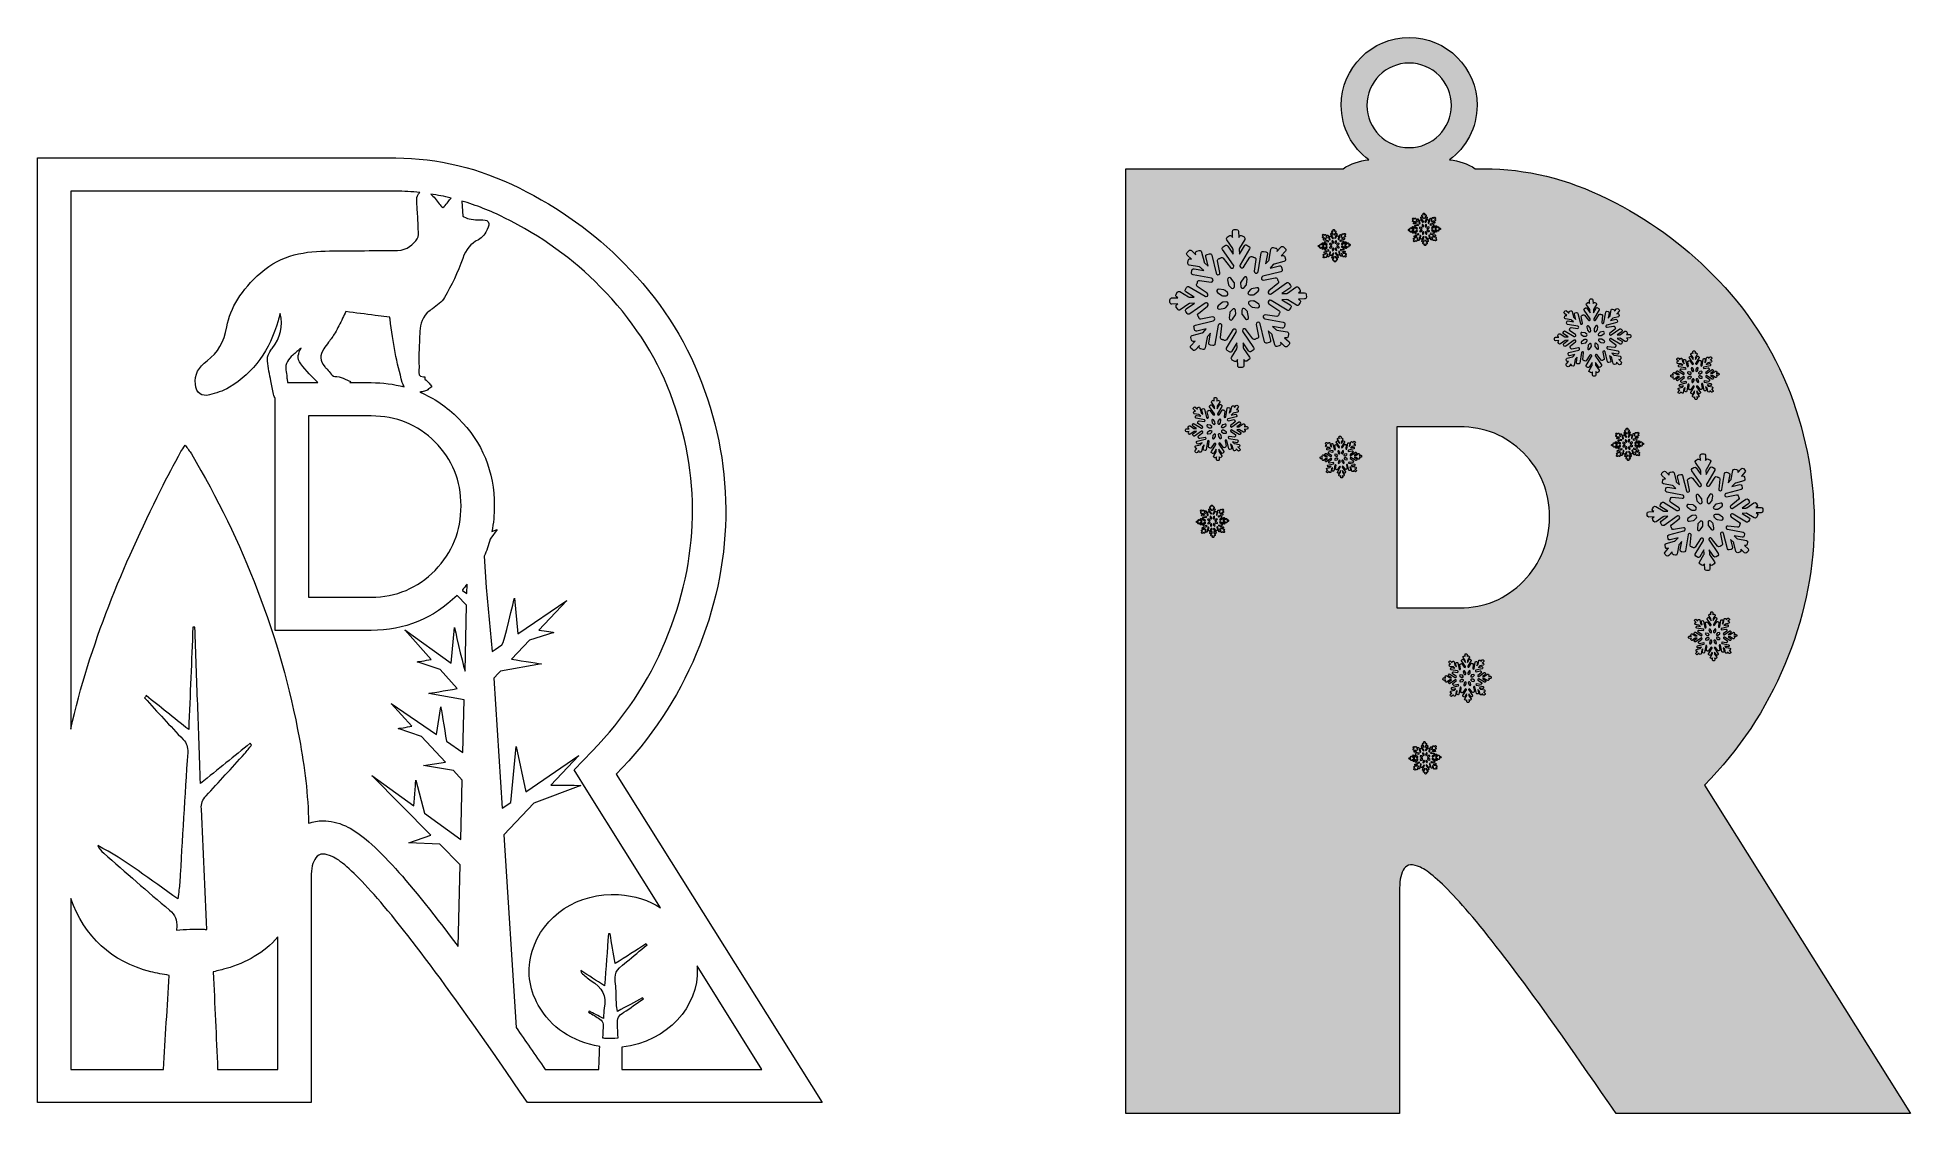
# Model space of a CAD drawing. Header units: millimetres. Extents: x 27 to 196, y -118 to -21.
import ezdxf

# ---------------------------------------------------------------- set-up
doc = ezdxf.new("R2010")
doc.units = ezdxf.units.MM
doc.header["$MEASUREMENT"] = 0
for name, color, linetype in [('engraving', 7, 'Continuous'), ('Layer 1', 7, 'Continuous'), ('Layer 2', 7, 'Continuous')]:
    doc.layers.add(name, color=color, linetype=linetype)

msp = doc.modelspace()

# ---------------------------------------------------------------- hatches: boundary and pattern name
at = {"layer": 'Layer 1'}
h = msp.add_hatch(color=2, dxfattribs=at)
h.dxf.hatch_style = 2
edge = h.paths.add_edge_path()
edge.add_spline(control_points=[(177.25, -88.5), (180.38, -85.29), (182.79, -81.67), (184.48, -77.63), (186.16, -73.6), (187.04, -69.51), (187.12, -65.36), (187.2, -61.21), (186.47, -57.14), (184.95, -53.15), (183.42, -49.15), (181.09, -45.59), (177.96, -42.46), (175.29, -39.72), (172.14, -37.45), (168.5, -35.65), (164.86, -33.85), (161.16, -32.94), (157.4, -32.94), (157.4, -32.94), (156.59, -32.94), (156.59, -32.94), (155.91, -32.5), (155.12, -32.21), (154.27, -32.15), (155.77, -31.03), (156.75, -29.25), (156.75, -27.23), (156.75, -23.85), (154.01, -21.11), (150.63, -21.11), (147.25, -21.11), (144.51, -23.85), (144.51, -27.23), (144.51, -29.25), (145.49, -31.03), (147, -32.15), (146.14, -32.21), (145.35, -32.5), (144.68, -32.94), (144.68, -32.94), (125.11, -32.94), (125.11, -32.94), (125.11, -32.94), (125.11, -118.09), (125.11, -118.09), (125.11, -118.09), (149.77, -118.09), (149.77, -118.09), (149.77, -118.09), (149.77, -99.77), (149.77, -99.77), (149.77, -99.23), (149.77, -98.56), (149.77, -97.78), (149.77, -96.99), (149.91, -96.41), (150.18, -96.01), (150.45, -95.62), (150.94, -95.58), (151.65, -95.9), (152.35, -96.21), (153.43, -97.15), (154.88, -98.72), (156.33, -100.28), (158.21, -102.61), (160.52, -105.7), (162.82, -108.8), (165.74, -112.93), (169.27, -118.09), (169.27, -118.09), (195.81, -118.09), (195.81, -118.09), (195.81, -118.09), (177.25, -88.5), (177.25, -88.5)], knot_values=[0, 0, 0, 0, 1, 1, 1, 2, 2, 2, 3, 3, 3, 4, 4, 4, 5, 5, 5, 6, 6, 6, 7, 7, 7, 8, 8, 8, 9, 9, 9, 10, 10, 10, 11, 11, 11, 12, 12, 12, 13, 13, 13, 14, 14, 14, 15, 15, 15, 16, 16, 16, 17, 17, 17, 18, 18, 18, 19, 19, 19, 20, 20, 20, 21, 21, 21, 22, 22, 22, 23, 23, 23, 24, 24, 24, 25, 25, 25, 25], degree=3, periodic=1)
edge = h.paths.add_edge_path()
edge.add_spline(control_points=[(146.83, -27.23), (146.83, -25.13), (148.53, -23.42), (150.63, -23.42), (152.73, -23.42), (154.44, -25.13), (154.44, -27.23), (154.44, -29.33), (152.73, -31.04), (150.63, -31.04), (148.53, -31.04), (146.83, -29.33), (146.83, -27.23)], knot_values=[0, 0, 0, 0, 1, 1, 1, 2, 2, 2, 3, 3, 3, 4, 4, 4, 4], degree=3, periodic=1)
edge = h.paths.add_edge_path()
edge.add_spline(control_points=[(160.93, -70.12), (159.36, -71.72), (157.44, -72.52), (155.17, -72.52), (155.17, -72.52), (149.53, -72.52), (149.53, -72.52), (149.53, -72.52), (149.53, -56.2), (149.53, -56.2), (149.53, -56.2), (155.17, -56.2), (155.17, -56.2), (157.44, -56.2), (159.36, -56.98), (160.93, -58.55), (162.49, -60.12), (163.28, -62.03), (163.28, -64.3), (163.28, -66.57), (162.49, -68.51), (160.93, -70.12)], knot_values=[0, 0, 0, 0, 1, 1, 1, 2, 2, 2, 3, 3, 3, 4, 4, 4, 5, 5, 5, 6, 6, 6, 7, 7, 7, 7], degree=3, periodic=1)

# ---------------------------------------------------------------- linework, layer by layer
at = {"layer": 'engraving', "lineweight": 0}
for points, knots in [([(153.45, -38.33), (153.45, -38.31), (153.43, -38.29), (153.41, -38.29), (153.41, -38.29), (153.28, -38.3), (153.28, -38.3), (153.28, -38.3), (153.31, -38.28), (153.31, -38.28), (153.33, -38.27), (153.33, -38.24), (153.32, -38.22), (153.32, -38.22), (153.29, -38.18), (153.29, -38.18), (153.28, -38.16), (153.25, -38.16), (153.23, -38.17), (153.23, -38.17), (153.05, -38.3), (153.05, -38.3), (153.05, -38.3), (153.04, -38.31), (153.03, -38.31), (153.03, -38.31), (152.94, -38.31), (152.94, -38.31), (152.94, -38.31), (153.11, -38.19), (153.11, -38.19), (153.12, -38.18), (153.13, -38.15), (153.12, -38.13), (153.12, -38.13), (153.09, -38.09), (153.09, -38.09), (153.07, -38.07), (153.05, -38.07), (153.03, -38.08), (153.03, -38.08), (152.71, -38.31), (152.71, -38.31), (152.7, -38.32), (152.69, -38.32), (152.68, -38.32), (152.68, -38.32), (152.68, -38.32), (152.68, -38.32), (152.64, -38.32), (152.63, -38.27), (152.66, -38.25), (152.66, -38.25), (152.85, -38.09), (152.85, -38.09), (152.87, -38.08), (152.87, -38.06), (152.86, -38.04), (152.86, -38.04), (152.85, -38.03), (152.85, -38.03), (152.85, -38.03), (152.85, -38.02), (152.84, -38.01), (152.84, -38.01), (152.84, -38), (152.84, -38), (152.84, -37.98), (152.82, -37.97), (152.8, -37.97), (152.8, -37.97), (152.55, -38.02), (152.55, -38.02), (152.51, -38.03), (152.49, -37.98), (152.51, -37.96), (152.51, -37.96), (152.52, -37.95), (152.52, -37.95), (152.52, -37.95), (152.53, -37.94), (152.54, -37.94), (152.54, -37.94), (152.91, -37.85), (152.91, -37.85), (152.94, -37.84), (152.95, -37.82), (152.94, -37.8), (152.94, -37.8), (152.93, -37.75), (152.93, -37.75), (152.93, -37.73), (152.9, -37.71), (152.88, -37.72), (152.88, -37.72), (152.68, -37.77), (152.68, -37.77), (152.68, -37.77), (152.75, -37.69), (152.75, -37.69), (152.76, -37.69), (152.76, -37.68), (152.77, -37.68), (152.77, -37.68), (152.98, -37.63), (152.98, -37.63), (153, -37.62), (153.01, -37.6), (153.01, -37.58), (153.01, -37.58), (153, -37.53), (153, -37.53), (152.99, -37.51), (152.97, -37.5), (152.95, -37.5), (152.95, -37.5), (152.92, -37.51), (152.92, -37.51), (152.92, -37.51), (153.01, -37.41), (153.01, -37.41), (153.02, -37.4), (153.02, -37.37), (153.01, -37.36), (153.01, -37.36), (152.97, -37.32), (152.97, -37.32), (152.95, -37.31), (152.93, -37.31), (152.91, -37.32), (152.91, -37.32), (152.83, -37.42), (152.83, -37.42), (152.83, -37.42), (152.83, -37.39), (152.83, -37.39), (152.84, -37.37), (152.82, -37.35), (152.8, -37.34), (152.8, -37.34), (152.75, -37.33), (152.75, -37.33), (152.73, -37.33), (152.71, -37.34), (152.7, -37.37), (152.7, -37.37), (152.67, -37.58), (152.67, -37.58), (152.67, -37.59), (152.66, -37.6), (152.66, -37.6), (152.66, -37.6), (152.59, -37.67), (152.59, -37.67), (152.59, -37.67), (152.63, -37.47), (152.63, -37.47), (152.63, -37.45), (152.62, -37.43), (152.6, -37.42), (152.6, -37.42), (152.55, -37.41), (152.55, -37.41), (152.52, -37.41), (152.5, -37.42), (152.5, -37.45), (152.5, -37.45), (152.43, -37.84), (152.43, -37.84), (152.43, -37.85), (152.43, -37.86), (152.42, -37.86), (152.42, -37.86), (152.42, -37.86), (152.42, -37.86), (152.39, -37.89), (152.35, -37.87), (152.35, -37.83), (152.35, -37.83), (152.38, -37.58), (152.38, -37.58), (152.38, -37.56), (152.37, -37.54), (152.35, -37.54), (152.35, -37.54), (152.34, -37.54), (152.34, -37.54), (152.33, -37.54), (152.33, -37.54), (152.32, -37.53), (152.32, -37.53), (152.31, -37.53), (152.31, -37.53), (152.29, -37.51), (152.27, -37.52), (152.26, -37.54), (152.26, -37.54), (152.12, -37.75), (152.12, -37.75), (152.1, -37.78), (152.05, -37.77), (152.05, -37.73), (152.05, -37.73), (152.05, -37.72), (152.05, -37.72), (152.05, -37.71), (152.05, -37.71), (152.05, -37.7), (152.05, -37.7), (152.25, -37.36), (152.25, -37.36), (152.26, -37.34), (152.26, -37.32), (152.24, -37.31), (152.24, -37.31), (152.19, -37.28), (152.19, -37.28), (152.18, -37.27), (152.15, -37.28), (152.14, -37.29), (152.14, -37.29), (152.04, -37.47), (152.04, -37.47), (152.04, -37.47), (152.03, -37.37), (152.03, -37.37), (152.03, -37.36), (152.03, -37.35), (152.04, -37.35), (152.04, -37.35), (152.15, -37.16), (152.15, -37.16), (152.16, -37.14), (152.15, -37.12), (152.13, -37.11), (152.13, -37.11), (152.09, -37.08), (152.09, -37.08), (152.07, -37.07), (152.05, -37.08), (152.04, -37.09), (152.04, -37.09), (152.02, -37.12), (152.02, -37.12), (152.02, -37.12), (152.02, -36.99), (152.02, -36.99), (152.02, -36.96), (152, -36.95), (151.97, -36.95), (151.97, -36.95), (151.92, -36.95), (151.92, -36.95), (151.9, -36.95), (151.88, -36.97), (151.89, -36.99), (151.89, -36.99), (151.89, -37.12), (151.89, -37.12), (151.89, -37.12), (151.88, -37.1), (151.88, -37.1), (151.86, -37.08), (151.84, -37.07), (151.82, -37.09), (151.82, -37.09), (151.78, -37.12), (151.78, -37.12), (151.76, -37.13), (151.76, -37.15), (151.77, -37.17), (151.77, -37.17), (151.89, -37.35), (151.89, -37.35), (151.9, -37.36), (151.9, -37.37), (151.9, -37.37), (151.9, -37.37), (151.91, -37.47), (151.91, -37.47), (151.91, -37.47), (151.79, -37.3), (151.79, -37.3), (151.77, -37.28), (151.75, -37.28), (151.73, -37.29), (151.73, -37.29), (151.69, -37.32), (151.69, -37.32), (151.67, -37.33), (151.67, -37.36), (151.68, -37.37), (151.68, -37.37), (151.91, -37.71), (151.91, -37.71), (151.91, -37.71), (151.92, -37.72), (151.92, -37.73), (151.92, -37.73), (151.92, -37.73), (151.92, -37.73), (151.92, -37.77), (151.87, -37.78), (151.84, -37.75), (151.84, -37.75), (151.69, -37.56), (151.69, -37.56), (151.68, -37.54), (151.66, -37.54), (151.64, -37.55), (151.64, -37.55), (151.63, -37.56), (151.63, -37.56), (151.63, -37.56), (151.62, -37.56), (151.61, -37.56), (151.61, -37.56), (151.6, -37.57), (151.6, -37.57), (151.58, -37.57), (151.57, -37.59), (151.57, -37.61), (151.57, -37.61), (151.62, -37.86), (151.62, -37.86), (151.63, -37.9), (151.58, -37.93), (151.56, -37.9), (151.56, -37.9), (151.55, -37.9), (151.55, -37.9), (151.55, -37.89), (151.54, -37.88), (151.54, -37.88), (151.54, -37.88), (151.45, -37.49), (151.45, -37.49), (151.44, -37.47), (151.42, -37.46), (151.4, -37.46), (151.4, -37.46), (151.35, -37.48), (151.35, -37.48), (151.33, -37.48), (151.32, -37.5), (151.32, -37.52), (151.32, -37.52), (151.37, -37.73), (151.37, -37.73), (151.37, -37.73), (151.3, -37.66), (151.3, -37.66), (151.29, -37.65), (151.29, -37.64), (151.29, -37.64), (151.29, -37.64), (151.23, -37.43), (151.23, -37.43), (151.23, -37.41), (151.21, -37.39), (151.19, -37.4), (151.19, -37.4), (151.14, -37.41), (151.14, -37.41), (151.11, -37.42), (151.1, -37.44), (151.11, -37.46), (151.11, -37.46), (151.11, -37.49), (151.11, -37.49), (151.11, -37.49), (151.02, -37.4), (151.02, -37.4), (151, -37.38), (150.98, -37.38), (150.96, -37.4), (150.96, -37.4), (150.93, -37.44), (150.93, -37.44), (150.91, -37.45), (150.91, -37.48), (150.93, -37.49), (150.93, -37.49), (151.02, -37.58), (151.02, -37.58), (151.02, -37.58), (151, -37.57), (151, -37.57), (150.97, -37.57), (150.95, -37.58), (150.95, -37.61), (150.95, -37.61), (150.94, -37.66), (150.94, -37.66), (150.94, -37.68), (150.95, -37.7), (150.97, -37.7), (150.97, -37.7), (151.19, -37.74), (151.19, -37.74), (151.2, -37.74), (151.2, -37.75), (151.21, -37.75), (151.21, -37.75), (151.28, -37.82), (151.28, -37.82), (151.28, -37.82), (151.08, -37.78), (151.08, -37.78), (151.05, -37.78), (151.03, -37.79), (151.03, -37.81), (151.03, -37.81), (151.02, -37.87), (151.02, -37.87), (151.02, -37.89), (151.03, -37.91), (151.05, -37.91), (151.05, -37.91), (151.45, -37.98), (151.45, -37.98), (151.45, -37.98), (151.46, -37.99), (151.47, -37.99), (151.47, -37.99), (151.47, -37.99), (151.47, -37.99), (151.5, -38.02), (151.47, -38.07), (151.43, -38.06), (151.43, -38.06), (151.19, -38.03), (151.19, -38.03), (151.17, -38.03), (151.15, -38.04), (151.15, -38.07), (151.15, -38.07), (151.14, -38.08), (151.14, -38.08), (151.14, -38.08), (151.14, -38.09), (151.14, -38.09), (151.14, -38.09), (151.13, -38.1), (151.13, -38.1), (151.12, -38.12), (151.13, -38.14), (151.14, -38.16), (151.14, -38.16), (151.35, -38.3), (151.35, -38.3), (151.39, -38.32), (151.37, -38.37), (151.33, -38.37), (151.33, -38.37), (151.33, -38.37), (151.33, -38.37), (151.32, -38.37), (151.31, -38.37), (151.31, -38.37), (151.31, -38.37), (150.97, -38.16), (150.97, -38.16), (150.95, -38.15), (150.93, -38.16), (150.92, -38.18), (150.92, -38.18), (150.89, -38.22), (150.89, -38.22), (150.88, -38.24), (150.89, -38.26), (150.9, -38.27), (150.9, -38.27), (151.08, -38.38), (151.08, -38.38), (151.08, -38.38), (150.98, -38.39), (150.98, -38.39), (150.97, -38.39), (150.96, -38.38), (150.96, -38.38), (150.96, -38.38), (150.77, -38.27), (150.77, -38.27), (150.76, -38.26), (150.73, -38.26), (150.72, -38.28), (150.72, -38.28), (150.69, -38.33), (150.69, -38.33), (150.68, -38.34), (150.69, -38.37), (150.71, -38.38), (150.71, -38.38), (150.73, -38.39), (150.73, -38.39), (150.73, -38.39), (150.6, -38.4), (150.6, -38.4), (150.58, -38.4), (150.56, -38.42), (150.56, -38.44), (150.56, -38.44), (150.56, -38.49), (150.56, -38.49), (150.57, -38.51), (150.58, -38.53), (150.61, -38.53), (150.61, -38.53), (150.73, -38.53), (150.73, -38.53), (150.73, -38.53), (150.71, -38.54), (150.71, -38.54), (150.69, -38.56), (150.69, -38.58), (150.7, -38.6), (150.7, -38.6), (150.73, -38.64), (150.73, -38.64), (150.74, -38.66), (150.77, -38.66), (150.78, -38.65), (150.78, -38.65), (150.96, -38.52), (150.96, -38.52), (150.97, -38.52), (150.98, -38.52), (150.98, -38.52), (150.98, -38.52), (151.08, -38.51), (151.08, -38.51), (151.08, -38.51), (150.91, -38.63), (150.91, -38.63), (150.89, -38.65), (150.89, -38.67), (150.9, -38.69), (150.9, -38.69), (150.93, -38.73), (150.93, -38.73), (150.94, -38.75), (150.97, -38.75), (150.99, -38.74), (150.99, -38.74), (151.31, -38.51), (151.31, -38.51), (151.32, -38.51), (151.33, -38.5), (151.33, -38.5), (151.33, -38.5), (151.34, -38.5), (151.34, -38.5), (151.37, -38.5), (151.39, -38.55), (151.36, -38.57), (151.36, -38.57), (151.17, -38.73), (151.17, -38.73), (151.15, -38.74), (151.15, -38.77), (151.16, -38.78), (151.16, -38.78), (151.17, -38.79), (151.17, -38.79), (151.17, -38.8), (151.17, -38.8), (151.17, -38.81), (151.17, -38.81), (151.17, -38.82), (151.17, -38.82), (151.18, -38.84), (151.2, -38.85), (151.22, -38.85), (151.22, -38.85), (151.47, -38.8), (151.47, -38.8), (151.51, -38.79), (151.53, -38.84), (151.51, -38.87), (151.51, -38.87), (151.5, -38.87), (151.5, -38.87), (151.5, -38.88), (151.49, -38.88), (151.48, -38.88), (151.48, -38.88), (151.1, -38.98), (151.1, -38.98), (151.08, -38.98), (151.07, -39), (151.07, -39.02), (151.07, -39.02), (151.09, -39.07), (151.09, -39.07), (151.09, -39.1), (151.11, -39.11), (151.13, -39.1), (151.13, -39.1), (151.33, -39.05), (151.33, -39.05), (151.33, -39.05), (151.26, -39.13), (151.26, -39.13), (151.26, -39.13), (151.25, -39.14), (151.24, -39.14), (151.24, -39.14), (151.04, -39.19), (151.04, -39.19), (151.02, -39.2), (151, -39.22), (151.01, -39.24), (151.01, -39.24), (151.02, -39.29), (151.02, -39.29), (151.03, -39.31), (151.05, -39.33), (151.07, -39.32), (151.07, -39.32), (151.1, -39.31), (151.1, -39.31), (151.1, -39.31), (151.01, -39.41), (151.01, -39.41), (150.99, -39.43), (150.99, -39.45), (151.01, -39.47), (151.01, -39.47), (151.05, -39.5), (151.05, -39.5), (151.06, -39.52), (151.09, -39.52), (151.1, -39.5), (151.1, -39.5), (151.19, -39.41), (151.19, -39.41), (151.19, -39.41), (151.18, -39.43), (151.18, -39.43), (151.18, -39.46), (151.19, -39.48), (151.22, -39.48), (151.22, -39.48), (151.27, -39.49), (151.27, -39.49), (151.29, -39.49), (151.31, -39.48), (151.31, -39.46), (151.31, -39.46), (151.35, -39.24), (151.35, -39.24), (151.35, -39.23), (151.35, -39.22), (151.36, -39.22), (151.36, -39.22), (151.43, -39.15), (151.43, -39.15), (151.43, -39.15), (151.39, -39.35), (151.39, -39.35), (151.39, -39.38), (151.4, -39.4), (151.42, -39.4), (151.42, -39.4), (151.47, -39.41), (151.47, -39.41), (151.49, -39.41), (151.51, -39.4), (151.52, -39.38), (151.52, -39.38), (151.59, -38.98), (151.59, -38.98), (151.59, -38.97), (151.59, -38.96), (151.6, -38.96), (151.6, -38.96), (151.6, -38.96), (151.6, -38.96), (151.62, -38.93), (151.67, -38.95), (151.67, -38.99), (151.67, -38.99), (151.64, -39.24), (151.64, -39.24), (151.63, -39.26), (151.65, -39.28), (151.67, -39.28), (151.67, -39.28), (151.68, -39.28), (151.68, -39.28), (151.69, -39.28), (151.69, -39.29), (151.7, -39.29), (151.7, -39.29), (151.7, -39.3), (151.7, -39.3), (151.72, -39.31), (151.75, -39.3), (151.76, -39.28), (151.76, -39.28), (151.9, -39.07), (151.9, -39.07), (151.92, -39.04), (151.97, -39.06), (151.97, -39.1), (151.97, -39.1), (151.97, -39.1), (151.97, -39.1), (151.97, -39.11), (151.97, -39.11), (151.97, -39.12), (151.97, -39.12), (151.76, -39.46), (151.76, -39.46), (151.75, -39.48), (151.76, -39.5), (151.78, -39.51), (151.78, -39.51), (151.82, -39.54), (151.82, -39.54), (151.84, -39.55), (151.87, -39.55), (151.88, -39.53), (151.88, -39.53), (151.98, -39.35), (151.98, -39.35), (151.98, -39.35), (151.99, -39.45), (151.99, -39.45), (151.99, -39.46), (151.98, -39.47), (151.98, -39.47), (151.98, -39.47), (151.87, -39.66), (151.87, -39.66), (151.86, -39.68), (151.86, -39.7), (151.88, -39.71), (151.88, -39.71), (151.93, -39.74), (151.93, -39.74), (151.95, -39.75), (151.97, -39.75), (151.98, -39.73), (151.98, -39.73), (152, -39.7), (152, -39.7), (152, -39.7), (152, -39.84), (152, -39.84), (152, -39.86), (152.02, -39.87), (152.04, -39.87), (152.04, -39.87), (152.09, -39.87), (152.09, -39.87), (152.11, -39.87), (152.13, -39.85), (152.13, -39.83), (152.13, -39.83), (152.13, -39.7), (152.13, -39.7), (152.13, -39.7), (152.14, -39.73), (152.14, -39.73), (152.15, -39.74), (152.18, -39.75), (152.2, -39.74), (152.2, -39.74), (152.24, -39.71), (152.24, -39.71), (152.26, -39.69), (152.26, -39.67), (152.25, -39.65), (152.25, -39.65), (152.12, -39.47), (152.12, -39.47), (152.12, -39.46), (152.12, -39.46), (152.12, -39.45), (152.12, -39.45), (152.11, -39.35), (152.11, -39.35), (152.11, -39.35), (152.23, -39.52), (152.23, -39.52), (152.24, -39.54), (152.27, -39.54), (152.29, -39.53), (152.29, -39.53), (152.33, -39.5), (152.33, -39.5), (152.35, -39.49), (152.35, -39.46), (152.34, -39.45), (152.34, -39.45), (152.11, -39.12), (152.11, -39.12), (152.1, -39.11), (152.1, -39.1), (152.1, -39.1), (152.1, -39.1), (152.1, -39.09), (152.1, -39.09), (152.1, -39.06), (152.15, -39.04), (152.17, -39.07), (152.17, -39.07), (152.32, -39.26), (152.32, -39.26), (152.34, -39.28), (152.36, -39.28), (152.38, -39.27), (152.38, -39.27), (152.39, -39.27), (152.39, -39.27), (152.39, -39.26), (152.4, -39.26), (152.4, -39.26), (152.4, -39.26), (152.41, -39.26), (152.41, -39.26), (152.43, -39.25), (152.45, -39.23), (152.44, -39.21), (152.44, -39.21), (152.39, -38.96), (152.39, -38.96), (152.39, -38.92), (152.43, -38.9), (152.46, -38.92), (152.46, -38.92), (152.46, -38.93), (152.46, -38.93), (152.47, -38.93), (152.47, -38.94), (152.47, -38.94), (152.47, -38.94), (152.57, -39.33), (152.57, -39.33), (152.57, -39.35), (152.6, -39.36), (152.62, -39.36), (152.62, -39.36), (152.67, -39.35), (152.67, -39.35), (152.69, -39.34), (152.7, -39.32), (152.7, -39.3), (152.7, -39.3), (152.65, -39.1), (152.65, -39.1), (152.65, -39.1), (152.72, -39.17), (152.72, -39.17), (152.73, -39.17), (152.73, -39.18), (152.73, -39.18), (152.73, -39.18), (152.78, -39.4), (152.78, -39.4), (152.79, -39.42), (152.81, -39.43), (152.83, -39.42), (152.83, -39.42), (152.88, -39.41), (152.88, -39.41), (152.9, -39.41), (152.91, -39.39), (152.91, -39.36), (152.91, -39.36), (152.9, -39.34), (152.9, -39.34), (152.9, -39.34), (153, -39.43), (153, -39.43), (153.01, -39.44), (153.04, -39.44), (153.05, -39.42), (153.05, -39.42), (153.09, -39.39), (153.09, -39.39), (153.1, -39.37), (153.1, -39.34), (153.09, -39.33), (153.09, -39.33), (152.99, -39.24), (152.99, -39.24), (152.99, -39.24), (153.02, -39.25), (153.02, -39.25), (153.04, -39.25), (153.06, -39.24), (153.07, -39.22), (153.07, -39.22), (153.08, -39.16), (153.08, -39.16), (153.08, -39.14), (153.07, -39.12), (153.04, -39.12), (153.04, -39.12), (152.83, -39.08), (152.83, -39.08), (152.82, -39.08), (152.81, -39.07), (152.81, -39.07), (152.81, -39.07), (152.74, -39), (152.74, -39), (152.74, -39), (152.94, -39.04), (152.94, -39.04), (152.96, -39.04), (152.98, -39.03), (152.99, -39.01), (152.99, -39.01), (153, -38.96), (153, -38.96), (153, -38.93), (152.99, -38.91), (152.96, -38.91), (152.96, -38.91), (152.57, -38.84), (152.57, -38.84), (152.56, -38.84), (152.56, -38.83), (152.55, -38.83), (152.55, -38.83), (152.55, -38.83), (152.55, -38.83), (152.52, -38.8), (152.54, -38.75), (152.58, -38.76), (152.58, -38.76), (152.83, -38.79), (152.83, -38.79), (152.85, -38.79), (152.87, -38.78), (152.87, -38.76), (152.87, -38.76), (152.87, -38.75), (152.87, -38.75), (152.87, -38.74), (152.87, -38.73), (152.88, -38.73), (152.88, -38.73), (152.88, -38.72), (152.88, -38.72), (152.9, -38.7), (152.89, -38.68), (152.87, -38.67), (152.87, -38.67), (152.66, -38.52), (152.66, -38.52), (152.63, -38.5), (152.65, -38.45), (152.68, -38.45), (152.68, -38.45), (152.69, -38.45), (152.69, -38.45), (152.7, -38.45), (152.7, -38.45), (152.71, -38.46), (152.71, -38.46), (153.05, -38.66), (153.05, -38.66), (153.06, -38.67), (153.09, -38.67), (153.1, -38.65), (153.1, -38.65), (153.13, -38.6), (153.13, -38.6), (153.14, -38.58), (153.13, -38.56), (153.11, -38.55), (153.11, -38.55), (152.94, -38.44), (152.94, -38.44), (152.94, -38.44), (153.04, -38.44), (153.04, -38.44), (153.04, -38.44), (153.05, -38.44), (153.06, -38.44), (153.06, -38.44), (153.24, -38.55), (153.24, -38.55), (153.26, -38.57), (153.29, -38.56), (153.3, -38.54), (153.3, -38.54), (153.32, -38.5), (153.32, -38.5), (153.33, -38.48), (153.33, -38.45), (153.31, -38.44), (153.31, -38.44), (153.29, -38.43), (153.29, -38.43), (153.29, -38.43), (153.42, -38.42), (153.42, -38.42), (153.44, -38.42), (153.46, -38.4), (153.45, -38.38), (153.45, -38.38), (153.45, -38.33), (153.45, -38.33)], [0, 0, 0, 0, 1, 1, 1, 2, 2, 2, 3, 3, 3, 4, 4, 4, 5, 5, 5, 6, 6, 6, 7, 7, 7, 8, 8, 8, 9, 9, 9, 10, 10, 10, 11, 11, 11, 12, 12, 12, 13, 13, 13, 14, 14, 14, 15, 15, 15, 16, 16, 16, 17, 17, 17, 18, 18, 18, 19, 19, 19, 20, 20, 20, 21, 21, 21, 22, 22, 22, 23, 23, 23, 24, 24, 24, 25, 25, 25, 26, 26, 26, 27, 27, 27, 28, 28, 28, 29, 29, 29, 30, 30, 30, 31, 31, 31, 32, 32, 32, 33, 33, 33, 34, 34, 34, 35, 35, 35, 36, 36, 36, 37, 37, 37, 38, 38, 38, 39, 39, 39, 40, 40, 40, 41, 41, 41, 42, 42, 42, 43, 43, 43, 44, 44, 44, 45, 45, 45, 46, 46, 46, 47, 47, 47, 48, 48, 48, 49, 49, 49, 50, 50, 50, 51, 51, 51, 52, 52, 52, 53, 53, 53, 54, 54, 54, 55, 55, 55, 56, 56, 56, 57, 57, 57, 58, 58, 58, 59, 59, 59, 60, 60, 60, 61, 61, 61, 62, 62, 62, 63, 63, 63, 64, 64, 64, 65, 65, 65, 66, 66, 66, 67, 67, 67, 68, 68, 68, 69, 69, 69, 70, 70, 70, 71, 71, 71, 72, 72, 72, 73, 73, 73, 74, 74, 74, 75, 75, 75, 76, 76, 76, 77, 77, 77, 78, 78, 78, 79, 79, 79, 80, 80, 80, 81, 81, 81, 82, 82, 82, 83, 83, 83, 84, 84, 84, 85, 85, 85, 86, 86, 86, 87, 87, 87, 88, 88, 88, 89, 89, 89, 90, 90, 90, 91, 91, 91, 92, 92, 92, 93, 93, 93, 94, 94, 94, 95, 95, 95, 96, 96, 96, 97, 97, 97, 98, 98, 98, 99, 99, 99, 100, 100, 100, 101, 101, 101, 102, 102, 102, 103, 103, 103, 104, 104, 104, 105, 105, 105, 106, 106, 106, 107, 107, 107, 108, 108, 108, 109, 109, 109, 110, 110, 110, 111, 111, 111, 112, 112, 112, 113, 113, 113, 114, 114, 114, 115, 115, 115, 116, 116, 116, 117, 117, 117, 118, 118, 118, 119, 119, 119, 120, 120, 120, 121, 121, 121, 122, 122, 122, 123, 123, 123, 124, 124, 124, 125, 125, 125, 126, 126, 126, 127, 127, 127, 128, 128, 128, 129, 129, 129, 130, 130, 130, 131, 131, 131, 132, 132, 132, 133, 133, 133, 134, 134, 134, 135, 135, 135, 136, 136, 136, 137, 137, 137, 138, 138, 138, 139, 139, 139, 140, 140, 140, 141, 141, 141, 142, 142, 142, 143, 143, 143, 144, 144, 144, 145, 145, 145, 146, 146, 146, 147, 147, 147, 148, 148, 148, 149, 149, 149, 150, 150, 150, 151, 151, 151, 152, 152, 152, 153, 153, 153, 154, 154, 154, 155, 155, 155, 156, 156, 156, 157, 157, 157, 158, 158, 158, 159, 159, 159, 160, 160, 160, 161, 161, 161, 162, 162, 162, 163, 163, 163, 164, 164, 164, 165, 165, 165, 166, 166, 166, 167, 167, 167, 168, 168, 168, 169, 169, 169, 170, 170, 170, 171, 171, 171, 172, 172, 172, 173, 173, 173, 174, 174, 174, 175, 175, 175, 176, 176, 176, 177, 177, 177, 178, 178, 178, 179, 179, 179, 180, 180, 180, 181, 181, 181, 182, 182, 182, 183, 183, 183, 184, 184, 184, 185, 185, 185, 186, 186, 186, 187, 187, 187, 188, 188, 188, 189, 189, 189, 190, 190, 190, 191, 191, 191, 192, 192, 192, 193, 193, 193, 194, 194, 194, 195, 195, 195, 196, 196, 196, 197, 197, 197, 198, 198, 198, 199, 199, 199, 200, 200, 200, 201, 201, 201, 202, 202, 202, 203, 203, 203, 204, 204, 204, 205, 205, 205, 206, 206, 206, 207, 207, 207, 208, 208, 208, 209, 209, 209, 210, 210, 210, 211, 211, 211, 212, 212, 212, 213, 213, 213, 214, 214, 214, 215, 215, 215, 216, 216, 216, 217, 217, 217, 218, 218, 218, 219, 219, 219, 220, 220, 220, 221, 221, 221, 222, 222, 222, 223, 223, 223, 224, 224, 224, 225, 225, 225, 226, 226, 226, 227, 227, 227, 228, 228, 228, 229, 229, 229, 230, 230, 230, 231, 231, 231, 232, 232, 232, 233, 233, 233, 234, 234, 234, 235, 235, 235, 236, 236, 236, 237, 237, 237, 238, 238, 238, 239, 239, 239, 240, 240, 240, 241, 241, 241, 242, 242, 242, 243, 243, 243, 244, 244, 244, 245, 245, 245, 246, 246, 246, 247, 247, 247, 248, 248, 248, 249, 249, 249, 250, 250, 250, 251, 251, 251, 252, 252, 252, 253, 253, 253, 254, 254, 254, 255, 255, 255, 256, 256, 256, 257, 257, 257, 258, 258, 258, 259, 259, 259, 260, 260, 260, 261, 261, 261, 262, 262, 262, 263, 263, 263, 264, 264, 264, 265, 265, 265, 266, 266, 266, 267, 267, 267, 268, 268, 268, 269, 269, 269, 270, 270, 270, 271, 271, 271, 272, 272, 272, 273, 273, 273, 274, 274, 274, 275, 275, 275, 276, 276, 276, 277, 277, 277, 278, 278, 278, 279, 279, 279, 280, 280, 280, 281, 281, 281, 282, 282, 282, 283, 283, 283, 284, 284, 284, 285, 285, 285, 286, 286, 286, 287, 287, 287, 288, 288, 288, 289, 289, 289, 290, 290, 290, 291, 291, 291, 292, 292, 292, 293, 293, 293, 294, 294, 294, 295, 295, 295, 296, 296, 296, 297, 297, 297, 298, 298, 298, 299, 299, 299, 300, 300, 300, 301, 301, 301, 302, 302, 302, 303, 303, 303, 304, 304, 304, 305, 305, 305, 306, 306, 306, 307, 307, 307, 308, 308, 308, 309, 309, 309, 310, 310, 310, 311, 311, 311, 312, 312, 312, 313, 313, 313, 314, 314, 314, 315, 315, 315, 316, 316, 316, 317, 317, 317, 318, 318, 318, 319, 319, 319, 320, 320, 320, 321, 321, 321, 322, 322, 322, 323, 323, 323, 324, 324, 324, 325, 325, 325, 326, 326, 326, 327, 327, 327, 328, 328, 328, 329, 329, 329, 330, 330, 330, 331, 331, 331, 332, 332, 332, 333, 333, 333, 334, 334, 334, 335, 335, 335, 336, 336, 336, 336]), ([(141.36, -44.28), (141.36, -44.19), (141.28, -44.12), (141.19, -44.12), (141.19, -44.12), (140.65, -44.14), (140.65, -44.14), (140.65, -44.14), (140.75, -44.07), (140.75, -44.07), (140.83, -44.02), (140.84, -43.92), (140.79, -43.84), (140.79, -43.84), (140.67, -43.66), (140.67, -43.66), (140.61, -43.58), (140.51, -43.56), (140.43, -43.62), (140.43, -43.62), (139.67, -44.15), (139.67, -44.15), (139.64, -44.17), (139.61, -44.18), (139.58, -44.19), (139.58, -44.19), (139.17, -44.2), (139.17, -44.2), (139.17, -44.2), (139.89, -43.69), (139.89, -43.69), (139.97, -43.64), (139.99, -43.53), (139.93, -43.46), (139.93, -43.46), (139.81, -43.27), (139.81, -43.27), (139.75, -43.2), (139.65, -43.18), (139.57, -43.23), (139.57, -43.23), (138.19, -44.21), (138.19, -44.21), (138.16, -44.23), (138.13, -44.24), (138.09, -44.24), (138.09, -44.24), (138.09, -44.24), (138.09, -44.24), (137.92, -44.25), (137.85, -44.04), (137.98, -43.94), (137.98, -43.94), (138.81, -43.29), (138.81, -43.29), (138.88, -43.23), (138.89, -43.12), (138.84, -43.05), (138.84, -43.05), (138.81, -43.02), (138.81, -43.02), (138.79, -43), (138.78, -42.97), (138.78, -42.95), (138.78, -42.95), (138.77, -42.9), (138.77, -42.9), (138.75, -42.81), (138.66, -42.75), (138.57, -42.77), (138.57, -42.77), (137.52, -42.98), (137.52, -42.98), (137.36, -43.01), (137.25, -42.82), (137.36, -42.7), (137.36, -42.7), (137.38, -42.68), (137.38, -42.68), (137.4, -42.66), (137.43, -42.64), (137.46, -42.63), (137.46, -42.63), (139.07, -42.23), (139.07, -42.23), (139.16, -42.21), (139.22, -42.11), (139.2, -42.02), (139.2, -42.02), (139.14, -41.81), (139.14, -41.81), (139.12, -41.72), (139.03, -41.66), (138.94, -41.69), (138.94, -41.69), (138.1, -41.9), (138.1, -41.9), (138.1, -41.9), (138.39, -41.58), (138.39, -41.58), (138.41, -41.55), (138.44, -41.54), (138.47, -41.53), (138.47, -41.53), (139.35, -41.31), (139.35, -41.31), (139.44, -41.29), (139.5, -41.19), (139.48, -41.1), (139.48, -41.1), (139.42, -40.89), (139.42, -40.89), (139.4, -40.8), (139.31, -40.74), (139.22, -40.77), (139.22, -40.77), (139.1, -40.8), (139.1, -40.8), (139.1, -40.8), (139.48, -40.38), (139.48, -40.38), (139.54, -40.31), (139.54, -40.21), (139.47, -40.14), (139.47, -40.14), (139.31, -39.99), (139.31, -39.99), (139.24, -39.93), (139.13, -39.93), (139.07, -40), (139.07, -40), (138.71, -40.4), (138.71, -40.4), (138.71, -40.4), (138.73, -40.28), (138.73, -40.28), (138.75, -40.19), (138.69, -40.1), (138.59, -40.09), (138.59, -40.09), (138.38, -40.05), (138.38, -40.05), (138.29, -40.03), (138.2, -40.09), (138.18, -40.18), (138.18, -40.18), (138.02, -41.11), (138.02, -41.11), (138.02, -41.15), (138, -41.17), (137.98, -41.2), (137.98, -41.2), (137.7, -41.5), (137.7, -41.5), (137.7, -41.5), (137.86, -40.62), (137.86, -40.62), (137.87, -40.53), (137.81, -40.44), (137.72, -40.43), (137.72, -40.43), (137.51, -40.39), (137.51, -40.39), (137.41, -40.37), (137.33, -40.43), (137.31, -40.53), (137.31, -40.53), (137.02, -42.22), (137.02, -42.22), (137.01, -42.25), (137, -42.28), (136.97, -42.3), (136.97, -42.3), (136.97, -42.3), (136.97, -42.3), (136.86, -42.42), (136.66, -42.33), (136.68, -42.17), (136.68, -42.17), (136.81, -41.11), (136.81, -41.11), (136.82, -41.02), (136.76, -40.94), (136.66, -40.93), (136.66, -40.93), (136.62, -40.92), (136.62, -40.92), (136.6, -40.92), (136.57, -40.91), (136.55, -40.89), (136.55, -40.89), (136.52, -40.87), (136.52, -40.87), (136.44, -40.82), (136.33, -40.84), (136.28, -40.92), (136.28, -40.92), (135.69, -41.81), (135.69, -41.81), (135.6, -41.95), (135.39, -41.89), (135.38, -41.72), (135.38, -41.72), (135.38, -41.7), (135.38, -41.7), (135.38, -41.67), (135.39, -41.64), (135.4, -41.61), (135.4, -41.61), (136.26, -40.17), (136.26, -40.17), (136.31, -40.09), (136.28, -39.99), (136.2, -39.94), (136.2, -39.94), (136.02, -39.83), (136.02, -39.83), (135.94, -39.78), (135.83, -39.8), (135.78, -39.88), (135.78, -39.88), (135.34, -40.63), (135.34, -40.63), (135.34, -40.63), (135.32, -40.2), (135.32, -40.2), (135.32, -40.17), (135.33, -40.14), (135.34, -40.11), (135.34, -40.11), (135.81, -39.32), (135.81, -39.32), (135.86, -39.24), (135.83, -39.14), (135.76, -39.09), (135.76, -39.09), (135.57, -38.98), (135.57, -38.98), (135.49, -38.93), (135.38, -38.95), (135.34, -39.03), (135.34, -39.03), (135.28, -39.13), (135.28, -39.13), (135.28, -39.13), (135.25, -38.57), (135.25, -38.57), (135.25, -38.48), (135.17, -38.41), (135.08, -38.41), (135.08, -38.41), (134.86, -38.42), (134.86, -38.42), (134.77, -38.42), (134.7, -38.5), (134.7, -38.59), (134.7, -38.59), (134.72, -39.14), (134.72, -39.14), (134.72, -39.14), (134.66, -39.04), (134.66, -39.04), (134.6, -38.96), (134.5, -38.94), (134.42, -39), (134.42, -39), (134.24, -39.12), (134.24, -39.12), (134.17, -39.18), (134.15, -39.28), (134.2, -39.36), (134.2, -39.36), (134.74, -40.13), (134.74, -40.13), (134.75, -40.16), (134.76, -40.19), (134.77, -40.22), (134.77, -40.22), (134.78, -40.64), (134.78, -40.64), (134.78, -40.64), (134.28, -39.91), (134.28, -39.91), (134.23, -39.83), (134.12, -39.81), (134.04, -39.87), (134.04, -39.87), (133.86, -39.99), (133.86, -39.99), (133.79, -40.05), (133.77, -40.15), (133.82, -40.23), (133.82, -40.23), (134.8, -41.63), (134.8, -41.63), (134.82, -41.66), (134.83, -41.69), (134.83, -41.72), (134.83, -41.72), (134.83, -41.73), (134.83, -41.73), (134.83, -41.89), (134.62, -41.97), (134.52, -41.84), (134.52, -41.84), (133.88, -41), (133.88, -41), (133.83, -40.93), (133.72, -40.92), (133.65, -40.98), (133.65, -40.98), (133.61, -41), (133.61, -41), (133.59, -41.02), (133.57, -41.03), (133.54, -41.03), (133.54, -41.03), (133.5, -41.04), (133.5, -41.04), (133.41, -41.06), (133.35, -41.15), (133.37, -41.24), (133.37, -41.24), (133.58, -42.3), (133.58, -42.3), (133.61, -42.46), (133.42, -42.57), (133.3, -42.45), (133.3, -42.45), (133.29, -42.45), (133.29, -42.45), (133.26, -42.42), (133.25, -42.39), (133.24, -42.36), (133.24, -42.36), (132.84, -40.73), (132.84, -40.73), (132.81, -40.64), (132.72, -40.58), (132.63, -40.61), (132.63, -40.61), (132.42, -40.66), (132.42, -40.66), (132.33, -40.68), (132.28, -40.77), (132.3, -40.86), (132.3, -40.86), (132.51, -41.72), (132.51, -41.72), (132.51, -41.72), (132.2, -41.42), (132.2, -41.42), (132.17, -41.4), (132.16, -41.37), (132.15, -41.34), (132.15, -41.34), (131.93, -40.45), (131.93, -40.45), (131.9, -40.35), (131.81, -40.3), (131.72, -40.32), (131.72, -40.32), (131.51, -40.37), (131.51, -40.37), (131.42, -40.4), (131.37, -40.49), (131.39, -40.58), (131.39, -40.58), (131.42, -40.7), (131.42, -40.7), (131.42, -40.7), (131.01, -40.32), (131.01, -40.32), (130.94, -40.25), (130.83, -40.26), (130.77, -40.33), (130.77, -40.33), (130.62, -40.49), (130.62, -40.49), (130.56, -40.56), (130.57, -40.66), (130.63, -40.72), (130.63, -40.72), (131.03, -41.09), (131.03, -41.09), (131.03, -41.09), (130.91, -41.07), (130.91, -41.07), (130.82, -41.06), (130.73, -41.12), (130.72, -41.21), (130.72, -41.21), (130.68, -41.43), (130.68, -41.43), (130.66, -41.52), (130.72, -41.61), (130.82, -41.62), (130.82, -41.62), (131.73, -41.79), (131.73, -41.79), (131.76, -41.79), (131.79, -41.81), (131.82, -41.83), (131.82, -41.83), (132.12, -42.12), (132.12, -42.12), (132.12, -42.12), (131.25, -41.96), (131.25, -41.96), (131.16, -41.94), (131.07, -42), (131.06, -42.1), (131.06, -42.1), (131.02, -42.31), (131.02, -42.31), (131, -42.4), (131.07, -42.49), (131.16, -42.51), (131.16, -42.51), (132.82, -42.81), (132.82, -42.81), (132.86, -42.82), (132.89, -42.83), (132.91, -42.85), (132.91, -42.85), (132.92, -42.86), (132.92, -42.86), (133.04, -42.97), (132.94, -43.17), (132.78, -43.15), (132.78, -43.15), (131.74, -43.02), (131.74, -43.02), (131.65, -43.01), (131.56, -43.07), (131.55, -43.17), (131.55, -43.17), (131.55, -43.21), (131.55, -43.21), (131.54, -43.23), (131.54, -43.26), (131.52, -43.28), (131.52, -43.28), (131.5, -43.32), (131.5, -43.32), (131.45, -43.39), (131.47, -43.5), (131.54, -43.55), (131.54, -43.55), (132.44, -44.16), (132.44, -44.16), (132.57, -44.25), (132.51, -44.46), (132.35, -44.47), (132.35, -44.47), (132.33, -44.47), (132.33, -44.47), (132.3, -44.47), (132.26, -44.46), (132.24, -44.44), (132.24, -44.44), (130.81, -43.57), (130.81, -43.57), (130.73, -43.53), (130.63, -43.55), (130.58, -43.63), (130.58, -43.63), (130.47, -43.82), (130.47, -43.82), (130.42, -43.9), (130.45, -44), (130.52, -44.05), (130.52, -44.05), (131.27, -44.51), (131.27, -44.51), (131.27, -44.51), (130.85, -44.52), (130.85, -44.52), (130.81, -44.53), (130.78, -44.52), (130.75, -44.5), (130.75, -44.5), (129.97, -44.02), (129.97, -44.02), (129.89, -43.98), (129.79, -44), (129.74, -44.08), (129.74, -44.08), (129.63, -44.27), (129.63, -44.27), (129.58, -44.35), (129.61, -44.45), (129.68, -44.5), (129.68, -44.5), (129.79, -44.57), (129.79, -44.57), (129.79, -44.57), (129.23, -44.59), (129.23, -44.59), (129.14, -44.59), (129.07, -44.67), (129.07, -44.76), (129.07, -44.76), (129.08, -44.98), (129.08, -44.98), (129.08, -45.08), (129.16, -45.15), (129.26, -45.14), (129.26, -45.14), (129.79, -45.12), (129.79, -45.12), (129.79, -45.12), (129.69, -45.19), (129.69, -45.19), (129.62, -45.25), (129.6, -45.35), (129.65, -45.43), (129.65, -45.43), (129.78, -45.61), (129.78, -45.61), (129.83, -45.69), (129.94, -45.7), (130.01, -45.65), (130.01, -45.65), (130.77, -45.11), (130.77, -45.11), (130.8, -45.09), (130.83, -45.08), (130.87, -45.08), (130.87, -45.08), (131.28, -45.07), (131.28, -45.07), (131.28, -45.07), (130.55, -45.58), (130.55, -45.58), (130.48, -45.63), (130.46, -45.74), (130.51, -45.81), (130.51, -45.81), (130.64, -45.99), (130.64, -45.99), (130.69, -46.07), (130.8, -46.09), (130.87, -46.03), (130.87, -46.03), (132.26, -45.06), (132.26, -45.06), (132.29, -45.04), (132.32, -45.03), (132.35, -45.02), (132.35, -45.02), (132.36, -45.02), (132.36, -45.02), (132.52, -45.02), (132.6, -45.22), (132.47, -45.33), (132.47, -45.33), (131.64, -45.98), (131.64, -45.98), (131.56, -46.04), (131.55, -46.14), (131.61, -46.22), (131.61, -46.22), (131.63, -46.25), (131.63, -46.25), (131.65, -46.27), (131.66, -46.3), (131.67, -46.32), (131.67, -46.32), (131.67, -46.36), (131.67, -46.36), (131.69, -46.46), (131.78, -46.51), (131.87, -46.5), (131.87, -46.5), (132.92, -46.29), (132.92, -46.29), (133.08, -46.26), (133.19, -46.45), (133.08, -46.57), (133.08, -46.57), (133.06, -46.59), (133.06, -46.59), (133.04, -46.61), (133.01, -46.63), (132.98, -46.64), (132.98, -46.64), (131.37, -47.04), (131.37, -47.04), (131.28, -47.06), (131.22, -47.15), (131.25, -47.24), (131.25, -47.24), (131.3, -47.46), (131.3, -47.46), (131.32, -47.55), (131.41, -47.6), (131.5, -47.58), (131.5, -47.58), (132.35, -47.37), (132.35, -47.37), (132.35, -47.37), (132.06, -47.69), (132.06, -47.69), (132.03, -47.71), (132.01, -47.73), (131.97, -47.74), (131.97, -47.74), (131.09, -47.96), (131.09, -47.96), (131, -47.98), (130.95, -48.07), (130.97, -48.16), (130.97, -48.16), (131.02, -48.38), (131.02, -48.38), (131.04, -48.47), (131.14, -48.52), (131.23, -48.5), (131.23, -48.5), (131.34, -48.47), (131.34, -48.47), (131.34, -48.47), (130.96, -48.89), (130.96, -48.89), (130.9, -48.95), (130.91, -49.06), (130.97, -49.12), (130.97, -49.12), (131.13, -49.27), (131.13, -49.27), (131.2, -49.34), (131.31, -49.33), (131.37, -49.26), (131.37, -49.26), (131.73, -48.87), (131.73, -48.87), (131.73, -48.87), (131.71, -48.99), (131.71, -48.99), (131.7, -49.08), (131.76, -49.17), (131.85, -49.18), (131.85, -49.18), (132.06, -49.22), (132.06, -49.22), (132.16, -49.24), (132.24, -49.18), (132.26, -49.08), (132.26, -49.08), (132.42, -48.15), (132.42, -48.15), (132.43, -48.12), (132.44, -48.09), (132.46, -48.07), (132.46, -48.07), (132.74, -47.77), (132.74, -47.77), (132.74, -47.77), (132.59, -48.64), (132.59, -48.64), (132.57, -48.74), (132.63, -48.82), (132.72, -48.84), (132.72, -48.84), (132.94, -48.88), (132.94, -48.88), (133.03, -48.89), (133.12, -48.83), (133.13, -48.74), (133.13, -48.74), (133.43, -47.05), (133.43, -47.05), (133.43, -47.02), (133.45, -46.99), (133.47, -46.97), (133.47, -46.97), (133.47, -46.97), (133.47, -46.97), (133.58, -46.85), (133.78, -46.94), (133.76, -47.1), (133.76, -47.1), (133.63, -48.15), (133.63, -48.15), (133.62, -48.25), (133.69, -48.33), (133.78, -48.34), (133.78, -48.34), (133.82, -48.35), (133.82, -48.35), (133.85, -48.35), (133.87, -48.36), (133.89, -48.37), (133.89, -48.37), (133.93, -48.4), (133.93, -48.4), (134.01, -48.45), (134.11, -48.43), (134.16, -48.35), (134.16, -48.35), (134.75, -47.46), (134.75, -47.46), (134.84, -47.32), (135.06, -47.38), (135.06, -47.54), (135.06, -47.54), (135.06, -47.56), (135.06, -47.56), (135.06, -47.6), (135.06, -47.63), (135.04, -47.66), (135.04, -47.66), (134.18, -49.1), (134.18, -49.1), (134.14, -49.18), (134.16, -49.28), (134.24, -49.33), (134.24, -49.33), (134.43, -49.44), (134.43, -49.44), (134.51, -49.49), (134.61, -49.46), (134.66, -49.38), (134.66, -49.38), (135.11, -48.63), (135.11, -48.63), (135.11, -48.63), (135.12, -49.06), (135.12, -49.06), (135.12, -49.1), (135.12, -49.13), (135.1, -49.16), (135.1, -49.16), (134.63, -49.95), (134.63, -49.95), (134.58, -50.03), (134.61, -50.13), (134.69, -50.18), (134.69, -50.18), (134.87, -50.29), (134.87, -50.29), (134.96, -50.34), (135.06, -50.31), (135.11, -50.23), (135.11, -50.23), (135.17, -50.13), (135.17, -50.13), (135.17, -50.13), (135.19, -50.69), (135.19, -50.69), (135.19, -50.79), (135.27, -50.86), (135.36, -50.86), (135.36, -50.86), (135.58, -50.85), (135.58, -50.85), (135.67, -50.84), (135.75, -50.77), (135.74, -50.67), (135.74, -50.67), (135.72, -50.13), (135.72, -50.13), (135.72, -50.13), (135.79, -50.23), (135.79, -50.23), (135.84, -50.3), (135.95, -50.32), (136.02, -50.27), (136.02, -50.27), (136.2, -50.14), (136.2, -50.14), (136.28, -50.09), (136.3, -49.99), (136.24, -49.91), (136.24, -49.91), (135.71, -49.13), (135.71, -49.13), (135.69, -49.11), (135.68, -49.08), (135.68, -49.05), (135.68, -49.05), (135.66, -48.63), (135.66, -48.63), (135.66, -48.63), (136.16, -49.36), (136.16, -49.36), (136.22, -49.44), (136.32, -49.46), (136.4, -49.4), (136.4, -49.4), (136.58, -49.28), (136.58, -49.28), (136.65, -49.22), (136.67, -49.12), (136.62, -49.04), (136.62, -49.04), (135.65, -47.63), (135.65, -47.63), (135.63, -47.61), (135.62, -47.58), (135.62, -47.54), (135.62, -47.54), (135.62, -47.54), (135.62, -47.54), (135.61, -47.38), (135.82, -47.3), (135.92, -47.43), (135.92, -47.43), (136.56, -48.26), (136.56, -48.26), (136.62, -48.34), (136.72, -48.35), (136.8, -48.29), (136.8, -48.29), (136.83, -48.27), (136.83, -48.27), (136.85, -48.25), (136.87, -48.24), (136.9, -48.23), (136.9, -48.23), (136.94, -48.23), (136.94, -48.23), (137.03, -48.21), (137.09, -48.12), (137.07, -48.03), (137.07, -48.03), (136.86, -46.97), (136.86, -46.97), (136.83, -46.81), (137.03, -46.7), (137.15, -46.81), (137.15, -46.81), (137.16, -46.82), (137.16, -46.82), (137.18, -46.84), (137.2, -46.87), (137.2, -46.91), (137.2, -46.91), (137.61, -48.54), (137.61, -48.54), (137.63, -48.63), (137.72, -48.68), (137.81, -48.66), (137.81, -48.66), (138.02, -48.61), (138.02, -48.61), (138.11, -48.59), (138.17, -48.49), (138.15, -48.4), (138.15, -48.4), (137.94, -47.55), (137.94, -47.55), (137.94, -47.55), (138.25, -47.84), (138.25, -47.84), (138.27, -47.87), (138.29, -47.89), (138.3, -47.93), (138.3, -47.93), (138.52, -48.82), (138.52, -48.82), (138.54, -48.91), (138.63, -48.97), (138.72, -48.95), (138.72, -48.95), (138.93, -48.89), (138.93, -48.89), (139.02, -48.87), (139.08, -48.78), (139.06, -48.69), (139.06, -48.69), (139.03, -48.57), (139.03, -48.57), (139.03, -48.57), (139.43, -48.95), (139.43, -48.95), (139.5, -49.02), (139.61, -49.01), (139.67, -48.94), (139.67, -48.94), (139.82, -48.78), (139.82, -48.78), (139.88, -48.71), (139.88, -48.61), (139.81, -48.54), (139.81, -48.54), (139.41, -48.17), (139.41, -48.17), (139.41, -48.17), (139.53, -48.19), (139.53, -48.19), (139.62, -48.21), (139.71, -48.15), (139.73, -48.06), (139.73, -48.06), (139.76, -47.84), (139.76, -47.84), (139.78, -47.75), (139.72, -47.66), (139.63, -47.64), (139.63, -47.64), (138.71, -47.48), (138.71, -47.48), (138.68, -47.47), (138.65, -47.46), (138.63, -47.44), (138.63, -47.44), (138.32, -47.15), (138.32, -47.15), (138.32, -47.15), (139.19, -47.31), (139.19, -47.31), (139.28, -47.33), (139.37, -47.26), (139.39, -47.17), (139.39, -47.17), (139.42, -46.95), (139.42, -46.95), (139.44, -46.86), (139.38, -46.78), (139.29, -46.76), (139.29, -46.76), (137.62, -46.46), (137.62, -46.46), (137.59, -46.45), (137.56, -46.44), (137.53, -46.41), (137.53, -46.41), (137.53, -46.41), (137.53, -46.41), (137.41, -46.3), (137.5, -46.1), (137.66, -46.12), (137.66, -46.12), (138.7, -46.25), (138.7, -46.25), (138.79, -46.26), (138.88, -46.19), (138.89, -46.1), (138.89, -46.1), (138.9, -46.06), (138.9, -46.06), (138.9, -46.03), (138.91, -46.01), (138.92, -45.99), (138.92, -45.99), (138.95, -45.95), (138.95, -45.95), (139, -45.87), (138.98, -45.77), (138.9, -45.72), (138.9, -45.72), (138, -45.11), (138, -45.11), (137.87, -45.02), (137.93, -44.81), (138.09, -44.8), (138.09, -44.8), (138.11, -44.8), (138.11, -44.8), (138.15, -44.8), (138.18, -44.81), (138.21, -44.83), (138.21, -44.83), (139.63, -45.69), (139.63, -45.69), (139.71, -45.74), (139.82, -45.72), (139.86, -45.63), (139.86, -45.63), (139.98, -45.45), (139.98, -45.45), (140.02, -45.37), (140, -45.26), (139.92, -45.22), (139.92, -45.22), (139.17, -44.76), (139.17, -44.76), (139.17, -44.76), (139.6, -44.74), (139.6, -44.74), (139.63, -44.74), (139.66, -44.75), (139.69, -44.77), (139.69, -44.77), (140.47, -45.24), (140.47, -45.24), (140.55, -45.29), (140.66, -45.27), (140.7, -45.18), (140.7, -45.18), (140.82, -45), (140.82, -45), (140.86, -44.92), (140.84, -44.81), (140.76, -44.77), (140.76, -44.77), (140.66, -44.7), (140.66, -44.7), (140.66, -44.7), (141.21, -44.68), (141.21, -44.68), (141.3, -44.68), (141.38, -44.6), (141.37, -44.51), (141.37, -44.51), (141.36, -44.28), (141.36, -44.28)], [0, 0, 0, 0, 1, 1, 1, 2, 2, 2, 3, 3, 3, 4, 4, 4, 5, 5, 5, 6, 6, 6, 7, 7, 7, 8, 8, 8, 9, 9, 9, 10, 10, 10, 11, 11, 11, 12, 12, 12, 13, 13, 13, 14, 14, 14, 15, 15, 15, 16, 16, 16, 17, 17, 17, 18, 18, 18, 19, 19, 19, 20, 20, 20, 21, 21, 21, 22, 22, 22, 23, 23, 23, 24, 24, 24, 25, 25, 25, 26, 26, 26, 27, 27, 27, 28, 28, 28, 29, 29, 29, 30, 30, 30, 31, 31, 31, 32, 32, 32, 33, 33, 33, 34, 34, 34, 35, 35, 35, 36, 36, 36, 37, 37, 37, 38, 38, 38, 39, 39, 39, 40, 40, 40, 41, 41, 41, 42, 42, 42, 43, 43, 43, 44, 44, 44, 45, 45, 45, 46, 46, 46, 47, 47, 47, 48, 48, 48, 49, 49, 49, 50, 50, 50, 51, 51, 51, 52, 52, 52, 53, 53, 53, 54, 54, 54, 55, 55, 55, 56, 56, 56, 57, 57, 57, 58, 58, 58, 59, 59, 59, 60, 60, 60, 61, 61, 61, 62, 62, 62, 63, 63, 63, 64, 64, 64, 65, 65, 65, 66, 66, 66, 67, 67, 67, 68, 68, 68, 69, 69, 69, 70, 70, 70, 71, 71, 71, 72, 72, 72, 73, 73, 73, 74, 74, 74, 75, 75, 75, 76, 76, 76, 77, 77, 77, 78, 78, 78, 79, 79, 79, 80, 80, 80, 81, 81, 81, 82, 82, 82, 83, 83, 83, 84, 84, 84, 85, 85, 85, 86, 86, 86, 87, 87, 87, 88, 88, 88, 89, 89, 89, 90, 90, 90, 91, 91, 91, 92, 92, 92, 93, 93, 93, 94, 94, 94, 95, 95, 95, 96, 96, 96, 97, 97, 97, 98, 98, 98, 99, 99, 99, 100, 100, 100, 101, 101, 101, 102, 102, 102, 103, 103, 103, 104, 104, 104, 105, 105, 105, 106, 106, 106, 107, 107, 107, 108, 108, 108, 109, 109, 109, 110, 110, 110, 111, 111, 111, 112, 112, 112, 113, 113, 113, 114, 114, 114, 115, 115, 115, 116, 116, 116, 117, 117, 117, 118, 118, 118, 119, 119, 119, 120, 120, 120, 121, 121, 121, 122, 122, 122, 123, 123, 123, 124, 124, 124, 125, 125, 125, 126, 126, 126, 127, 127, 127, 128, 128, 128, 129, 129, 129, 130, 130, 130, 131, 131, 131, 132, 132, 132, 133, 133, 133, 134, 134, 134, 135, 135, 135, 136, 136, 136, 137, 137, 137, 138, 138, 138, 139, 139, 139, 140, 140, 140, 141, 141, 141, 142, 142, 142, 143, 143, 143, 144, 144, 144, 145, 145, 145, 146, 146, 146, 147, 147, 147, 148, 148, 148, 149, 149, 149, 150, 150, 150, 151, 151, 151, 152, 152, 152, 153, 153, 153, 154, 154, 154, 155, 155, 155, 156, 156, 156, 157, 157, 157, 158, 158, 158, 159, 159, 159, 160, 160, 160, 161, 161, 161, 162, 162, 162, 163, 163, 163, 164, 164, 164, 165, 165, 165, 166, 166, 166, 167, 167, 167, 168, 168, 168, 169, 169, 169, 170, 170, 170, 171, 171, 171, 172, 172, 172, 173, 173, 173, 174, 174, 174, 175, 175, 175, 176, 176, 176, 177, 177, 177, 178, 178, 178, 179, 179, 179, 180, 180, 180, 181, 181, 181, 182, 182, 182, 183, 183, 183, 184, 184, 184, 185, 185, 185, 186, 186, 186, 187, 187, 187, 188, 188, 188, 189, 189, 189, 190, 190, 190, 191, 191, 191, 192, 192, 192, 193, 193, 193, 194, 194, 194, 195, 195, 195, 196, 196, 196, 197, 197, 197, 198, 198, 198, 199, 199, 199, 200, 200, 200, 201, 201, 201, 202, 202, 202, 203, 203, 203, 204, 204, 204, 205, 205, 205, 206, 206, 206, 207, 207, 207, 208, 208, 208, 209, 209, 209, 210, 210, 210, 211, 211, 211, 212, 212, 212, 213, 213, 213, 214, 214, 214, 215, 215, 215, 216, 216, 216, 217, 217, 217, 218, 218, 218, 219, 219, 219, 220, 220, 220, 221, 221, 221, 222, 222, 222, 223, 223, 223, 224, 224, 224, 225, 225, 225, 226, 226, 226, 227, 227, 227, 228, 228, 228, 229, 229, 229, 230, 230, 230, 231, 231, 231, 232, 232, 232, 233, 233, 233, 234, 234, 234, 235, 235, 235, 236, 236, 236, 237, 237, 237, 238, 238, 238, 239, 239, 239, 240, 240, 240, 241, 241, 241, 242, 242, 242, 243, 243, 243, 244, 244, 244, 245, 245, 245, 246, 246, 246, 247, 247, 247, 248, 248, 248, 249, 249, 249, 250, 250, 250, 251, 251, 251, 252, 252, 252, 253, 253, 253, 254, 254, 254, 255, 255, 255, 256, 256, 256, 257, 257, 257, 258, 258, 258, 259, 259, 259, 260, 260, 260, 261, 261, 261, 262, 262, 262, 263, 263, 263, 264, 264, 264, 265, 265, 265, 266, 266, 266, 267, 267, 267, 268, 268, 268, 269, 269, 269, 270, 270, 270, 271, 271, 271, 272, 272, 272, 273, 273, 273, 274, 274, 274, 275, 275, 275, 276, 276, 276, 277, 277, 277, 278, 278, 278, 279, 279, 279, 280, 280, 280, 281, 281, 281, 282, 282, 282, 283, 283, 283, 284, 284, 284, 285, 285, 285, 286, 286, 286, 287, 287, 287, 288, 288, 288, 289, 289, 289, 290, 290, 290, 291, 291, 291, 292, 292, 292, 293, 293, 293, 294, 294, 294, 295, 295, 295, 296, 296, 296, 297, 297, 297, 298, 298, 298, 299, 299, 299, 300, 300, 300, 301, 301, 301, 302, 302, 302, 303, 303, 303, 304, 304, 304, 305, 305, 305, 306, 306, 306, 307, 307, 307, 308, 308, 308, 309, 309, 309, 310, 310, 310, 311, 311, 311, 312, 312, 312, 313, 313, 313, 314, 314, 314, 315, 315, 315, 316, 316, 316, 317, 317, 317, 318, 318, 318, 319, 319, 319, 320, 320, 320, 321, 321, 321, 322, 322, 322, 323, 323, 323, 324, 324, 324, 325, 325, 325, 326, 326, 326, 327, 327, 327, 328, 328, 328, 329, 329, 329, 330, 330, 330, 331, 331, 331, 332, 332, 332, 333, 333, 333, 334, 334, 334, 335, 335, 335, 336, 336, 336, 336]), ([(145.33, -39.79), (145.33, -39.77), (145.31, -39.75), (145.29, -39.75), (145.29, -39.75), (145.17, -39.76), (145.17, -39.76), (145.17, -39.76), (145.19, -39.74), (145.19, -39.74), (145.21, -39.73), (145.21, -39.7), (145.2, -39.69), (145.2, -39.69), (145.17, -39.64), (145.17, -39.64), (145.16, -39.63), (145.13, -39.62), (145.11, -39.63), (145.11, -39.63), (144.93, -39.76), (144.93, -39.76), (144.93, -39.77), (144.92, -39.77), (144.91, -39.77), (144.91, -39.77), (144.82, -39.77), (144.82, -39.77), (144.82, -39.77), (144.99, -39.65), (144.99, -39.65), (145, -39.64), (145.01, -39.61), (145, -39.6), (145, -39.6), (144.97, -39.55), (144.97, -39.55), (144.95, -39.54), (144.93, -39.53), (144.91, -39.54), (144.91, -39.54), (144.59, -39.77), (144.59, -39.77), (144.58, -39.78), (144.57, -39.78), (144.56, -39.78), (144.56, -39.78), (144.56, -39.78), (144.56, -39.78), (144.52, -39.78), (144.51, -39.73), (144.54, -39.71), (144.54, -39.71), (144.73, -39.56), (144.73, -39.56), (144.75, -39.54), (144.75, -39.52), (144.74, -39.5), (144.74, -39.5), (144.73, -39.49), (144.73, -39.49), (144.73, -39.49), (144.73, -39.48), (144.73, -39.48), (144.73, -39.48), (144.72, -39.47), (144.72, -39.47), (144.72, -39.45), (144.7, -39.43), (144.68, -39.44), (144.68, -39.44), (144.43, -39.48), (144.43, -39.48), (144.39, -39.49), (144.37, -39.45), (144.39, -39.42), (144.39, -39.42), (144.4, -39.41), (144.4, -39.41), (144.4, -39.41), (144.41, -39.4), (144.42, -39.4), (144.42, -39.4), (144.79, -39.31), (144.79, -39.31), (144.82, -39.3), (144.83, -39.28), (144.82, -39.26), (144.82, -39.26), (144.81, -39.21), (144.81, -39.21), (144.81, -39.19), (144.78, -39.18), (144.76, -39.18), (144.76, -39.18), (144.56, -39.23), (144.56, -39.23), (144.56, -39.23), (144.63, -39.16), (144.63, -39.16), (144.64, -39.15), (144.65, -39.15), (144.65, -39.14), (144.65, -39.14), (144.86, -39.09), (144.86, -39.09), (144.88, -39.09), (144.89, -39.07), (144.89, -39.04), (144.89, -39.04), (144.88, -38.99), (144.88, -38.99), (144.87, -38.97), (144.85, -38.96), (144.83, -38.96), (144.83, -38.96), (144.8, -38.97), (144.8, -38.97), (144.8, -38.97), (144.89, -38.87), (144.89, -38.87), (144.9, -38.86), (144.9, -38.83), (144.89, -38.82), (144.89, -38.82), (144.85, -38.78), (144.85, -38.78), (144.83, -38.77), (144.81, -38.77), (144.79, -38.79), (144.79, -38.79), (144.71, -38.88), (144.71, -38.88), (144.71, -38.88), (144.71, -38.85), (144.71, -38.85), (144.72, -38.83), (144.7, -38.81), (144.68, -38.8), (144.68, -38.8), (144.63, -38.8), (144.63, -38.8), (144.61, -38.79), (144.59, -38.81), (144.59, -38.83), (144.59, -38.83), (144.55, -39.05), (144.55, -39.05), (144.55, -39.05), (144.54, -39.06), (144.54, -39.07), (144.54, -39.07), (144.47, -39.14), (144.47, -39.14), (144.47, -39.14), (144.51, -38.93), (144.51, -38.93), (144.51, -38.91), (144.5, -38.89), (144.48, -38.89), (144.48, -38.89), (144.43, -38.88), (144.43, -38.88), (144.4, -38.87), (144.38, -38.89), (144.38, -38.91), (144.38, -38.91), (144.31, -39.31), (144.31, -39.31), (144.31, -39.31), (144.31, -39.32), (144.3, -39.33), (144.3, -39.33), (144.3, -39.33), (144.3, -39.33), (144.28, -39.35), (144.23, -39.33), (144.23, -39.29), (144.23, -39.29), (144.26, -39.05), (144.26, -39.05), (144.27, -39.02), (144.25, -39), (144.23, -39), (144.23, -39), (144.22, -39), (144.22, -39), (144.21, -39), (144.21, -39), (144.2, -38.99), (144.2, -38.99), (144.19, -38.99), (144.19, -38.99), (144.18, -38.98), (144.15, -38.98), (144.14, -39), (144.14, -39), (144, -39.21), (144, -39.21), (143.98, -39.24), (143.93, -39.23), (143.93, -39.19), (143.93, -39.19), (143.93, -39.19), (143.93, -39.19), (143.93, -39.18), (143.93, -39.17), (143.93, -39.16), (143.93, -39.16), (144.13, -38.82), (144.13, -38.82), (144.14, -38.81), (144.14, -38.78), (144.12, -38.77), (144.12, -38.77), (144.08, -38.74), (144.08, -38.74), (144.06, -38.73), (144.03, -38.74), (144.02, -38.76), (144.02, -38.76), (143.92, -38.93), (143.92, -38.93), (143.92, -38.93), (143.91, -38.83), (143.91, -38.83), (143.91, -38.82), (143.91, -38.82), (143.92, -38.81), (143.92, -38.81), (144.03, -38.62), (144.03, -38.62), (144.04, -38.61), (144.03, -38.58), (144.01, -38.57), (144.01, -38.57), (143.97, -38.54), (143.97, -38.54), (143.95, -38.53), (143.93, -38.54), (143.92, -38.56), (143.92, -38.56), (143.9, -38.58), (143.9, -38.58), (143.9, -38.58), (143.9, -38.45), (143.9, -38.45), (143.9, -38.43), (143.88, -38.41), (143.86, -38.41), (143.86, -38.41), (143.8, -38.41), (143.8, -38.41), (143.78, -38.41), (143.77, -38.43), (143.77, -38.45), (143.77, -38.45), (143.77, -38.58), (143.77, -38.58), (143.77, -38.58), (143.76, -38.56), (143.76, -38.56), (143.74, -38.54), (143.72, -38.54), (143.7, -38.55), (143.7, -38.55), (143.66, -38.58), (143.66, -38.58), (143.64, -38.59), (143.64, -38.62), (143.65, -38.63), (143.65, -38.63), (143.78, -38.82), (143.78, -38.82), (143.78, -38.82), (143.78, -38.83), (143.78, -38.84), (143.78, -38.84), (143.79, -38.93), (143.79, -38.93), (143.79, -38.93), (143.67, -38.76), (143.67, -38.76), (143.66, -38.74), (143.63, -38.74), (143.61, -38.75), (143.61, -38.75), (143.57, -38.78), (143.57, -38.78), (143.55, -38.8), (143.55, -38.82), (143.56, -38.84), (143.56, -38.84), (143.79, -39.17), (143.79, -39.17), (143.79, -39.17), (143.8, -39.18), (143.8, -39.19), (143.8, -39.19), (143.8, -39.19), (143.8, -39.19), (143.8, -39.23), (143.75, -39.25), (143.73, -39.22), (143.73, -39.22), (143.57, -39.02), (143.57, -39.02), (143.56, -39), (143.54, -39), (143.52, -39.01), (143.52, -39.01), (143.51, -39.02), (143.51, -39.02), (143.51, -39.02), (143.5, -39.03), (143.49, -39.03), (143.49, -39.03), (143.49, -39.03), (143.49, -39.03), (143.46, -39.03), (143.45, -39.05), (143.45, -39.08), (143.45, -39.08), (143.5, -39.32), (143.5, -39.32), (143.51, -39.36), (143.47, -39.39), (143.44, -39.36), (143.44, -39.36), (143.43, -39.36), (143.43, -39.36), (143.43, -39.35), (143.43, -39.35), (143.42, -39.34), (143.42, -39.34), (143.33, -38.96), (143.33, -38.96), (143.32, -38.93), (143.3, -38.92), (143.28, -38.93), (143.28, -38.93), (143.23, -38.94), (143.23, -38.94), (143.21, -38.94), (143.2, -38.97), (143.2, -38.99), (143.2, -38.99), (143.25, -39.19), (143.25, -39.19), (143.25, -39.19), (143.18, -39.12), (143.18, -39.12), (143.17, -39.11), (143.17, -39.11), (143.17, -39.1), (143.17, -39.1), (143.11, -38.89), (143.11, -38.89), (143.11, -38.87), (143.09, -38.85), (143.07, -38.86), (143.07, -38.86), (143.02, -38.87), (143.02, -38.87), (143, -38.88), (142.98, -38.9), (142.99, -38.92), (142.99, -38.92), (142.99, -38.95), (142.99, -38.95), (142.99, -38.95), (142.9, -38.86), (142.9, -38.86), (142.88, -38.84), (142.86, -38.84), (142.84, -38.86), (142.84, -38.86), (142.81, -38.9), (142.81, -38.9), (142.79, -38.91), (142.79, -38.94), (142.81, -38.95), (142.81, -38.95), (142.9, -39.04), (142.9, -39.04), (142.9, -39.04), (142.88, -39.04), (142.88, -39.04), (142.86, -39.03), (142.83, -39.05), (142.83, -39.07), (142.83, -39.07), (142.82, -39.12), (142.82, -39.12), (142.82, -39.14), (142.83, -39.16), (142.85, -39.17), (142.85, -39.17), (143.07, -39.2), (143.07, -39.2), (143.08, -39.21), (143.08, -39.21), (143.09, -39.22), (143.09, -39.22), (143.16, -39.28), (143.16, -39.28), (143.16, -39.28), (142.96, -39.24), (142.96, -39.24), (142.94, -39.24), (142.91, -39.26), (142.91, -39.28), (142.91, -39.28), (142.9, -39.33), (142.9, -39.33), (142.9, -39.35), (142.91, -39.37), (142.93, -39.37), (142.93, -39.37), (143.33, -39.44), (143.33, -39.44), (143.33, -39.45), (143.34, -39.45), (143.35, -39.46), (143.35, -39.46), (143.35, -39.46), (143.35, -39.46), (143.38, -39.48), (143.35, -39.53), (143.32, -39.53), (143.32, -39.53), (143.07, -39.49), (143.07, -39.49), (143.05, -39.49), (143.03, -39.51), (143.03, -39.53), (143.03, -39.53), (143.03, -39.54), (143.03, -39.54), (143.03, -39.54), (143.02, -39.55), (143.02, -39.56), (143.02, -39.56), (143.01, -39.56), (143.01, -39.56), (143, -39.58), (143.01, -39.61), (143.02, -39.62), (143.02, -39.62), (143.24, -39.76), (143.24, -39.76), (143.27, -39.78), (143.25, -39.83), (143.21, -39.83), (143.21, -39.83), (143.21, -39.83), (143.21, -39.83), (143.2, -39.83), (143.19, -39.83), (143.19, -39.83), (143.19, -39.83), (142.85, -39.62), (142.85, -39.62), (142.83, -39.61), (142.81, -39.62), (142.8, -39.64), (142.8, -39.64), (142.77, -39.68), (142.77, -39.68), (142.76, -39.7), (142.77, -39.73), (142.79, -39.74), (142.79, -39.74), (142.96, -39.84), (142.96, -39.84), (142.96, -39.84), (142.86, -39.85), (142.86, -39.85), (142.85, -39.85), (142.85, -39.85), (142.84, -39.84), (142.84, -39.84), (142.66, -39.73), (142.66, -39.73), (142.64, -39.72), (142.61, -39.73), (142.6, -39.74), (142.6, -39.74), (142.57, -39.79), (142.57, -39.79), (142.56, -39.81), (142.57, -39.83), (142.59, -39.84), (142.59, -39.84), (142.61, -39.86), (142.61, -39.86), (142.61, -39.86), (142.48, -39.86), (142.48, -39.86), (142.46, -39.86), (142.44, -39.88), (142.44, -39.9), (142.44, -39.9), (142.45, -39.96), (142.45, -39.96), (142.45, -39.98), (142.47, -39.99), (142.49, -39.99), (142.49, -39.99), (142.61, -39.99), (142.61, -39.99), (142.61, -39.99), (142.59, -40.01), (142.59, -40.01), (142.57, -40.02), (142.57, -40.04), (142.58, -40.06), (142.58, -40.06), (142.61, -40.1), (142.61, -40.1), (142.62, -40.12), (142.65, -40.13), (142.67, -40.11), (142.67, -40.11), (142.84, -39.99), (142.84, -39.99), (142.85, -39.98), (142.86, -39.98), (142.87, -39.98), (142.87, -39.98), (142.96, -39.98), (142.96, -39.98), (142.96, -39.98), (142.79, -40.1), (142.79, -40.1), (142.77, -40.11), (142.77, -40.13), (142.78, -40.15), (142.78, -40.15), (142.81, -40.19), (142.81, -40.19), (142.82, -40.21), (142.85, -40.22), (142.87, -40.2), (142.87, -40.2), (143.19, -39.97), (143.19, -39.97), (143.2, -39.97), (143.21, -39.97), (143.21, -39.97), (143.21, -39.97), (143.22, -39.97), (143.22, -39.97), (143.25, -39.96), (143.27, -40.01), (143.24, -40.04), (143.24, -40.04), (143.05, -40.19), (143.05, -40.19), (143.03, -40.2), (143.03, -40.23), (143.04, -40.25), (143.04, -40.25), (143.05, -40.25), (143.05, -40.25), (143.05, -40.26), (143.05, -40.26), (143.05, -40.27), (143.05, -40.27), (143.06, -40.28), (143.06, -40.28), (143.06, -40.3), (143.08, -40.32), (143.1, -40.31), (143.1, -40.31), (143.35, -40.26), (143.35, -40.26), (143.39, -40.25), (143.41, -40.3), (143.39, -40.33), (143.39, -40.33), (143.38, -40.33), (143.38, -40.33), (143.38, -40.34), (143.37, -40.34), (143.36, -40.34), (143.36, -40.34), (142.98, -40.44), (142.98, -40.44), (142.96, -40.44), (142.95, -40.47), (142.96, -40.49), (142.96, -40.49), (142.97, -40.54), (142.97, -40.54), (142.97, -40.56), (142.99, -40.57), (143.02, -40.57), (143.02, -40.57), (143.21, -40.52), (143.21, -40.52), (143.21, -40.52), (143.15, -40.59), (143.15, -40.59), (143.14, -40.6), (143.13, -40.6), (143.13, -40.6), (143.13, -40.6), (142.92, -40.66), (142.92, -40.66), (142.9, -40.66), (142.88, -40.68), (142.89, -40.7), (142.89, -40.7), (142.9, -40.75), (142.9, -40.75), (142.91, -40.78), (142.93, -40.79), (142.95, -40.78), (142.95, -40.78), (142.98, -40.78), (142.98, -40.78), (142.98, -40.78), (142.89, -40.87), (142.89, -40.87), (142.87, -40.89), (142.87, -40.91), (142.89, -40.93), (142.89, -40.93), (142.93, -40.96), (142.93, -40.96), (142.94, -40.98), (142.97, -40.98), (142.98, -40.96), (142.98, -40.96), (143.07, -40.87), (143.07, -40.87), (143.07, -40.87), (143.06, -40.9), (143.06, -40.9), (143.06, -40.92), (143.08, -40.94), (143.1, -40.94), (143.1, -40.94), (143.15, -40.95), (143.15, -40.95), (143.17, -40.96), (143.19, -40.94), (143.19, -40.92), (143.19, -40.92), (143.23, -40.7), (143.23, -40.7), (143.23, -40.69), (143.24, -40.69), (143.24, -40.68), (143.24, -40.68), (143.31, -40.61), (143.31, -40.61), (143.31, -40.61), (143.27, -40.82), (143.27, -40.82), (143.27, -40.84), (143.28, -40.86), (143.3, -40.86), (143.3, -40.86), (143.35, -40.87), (143.35, -40.87), (143.37, -40.88), (143.39, -40.86), (143.4, -40.84), (143.4, -40.84), (143.47, -40.44), (143.47, -40.44), (143.47, -40.43), (143.47, -40.43), (143.48, -40.42), (143.48, -40.42), (143.48, -40.42), (143.48, -40.42), (143.5, -40.39), (143.55, -40.42), (143.55, -40.45), (143.55, -40.45), (143.52, -40.7), (143.52, -40.7), (143.51, -40.72), (143.53, -40.74), (143.55, -40.75), (143.55, -40.75), (143.56, -40.75), (143.56, -40.75), (143.57, -40.75), (143.57, -40.75), (143.58, -40.75), (143.58, -40.75), (143.59, -40.76), (143.59, -40.76), (143.6, -40.77), (143.63, -40.77), (143.64, -40.75), (143.64, -40.75), (143.78, -40.54), (143.78, -40.54), (143.8, -40.51), (143.85, -40.52), (143.85, -40.56), (143.85, -40.56), (143.85, -40.56), (143.85, -40.56), (143.85, -40.57), (143.85, -40.58), (143.85, -40.58), (143.85, -40.58), (143.65, -40.92), (143.65, -40.92), (143.63, -40.94), (143.64, -40.97), (143.66, -40.98), (143.66, -40.98), (143.7, -41), (143.7, -41), (143.72, -41.02), (143.75, -41.01), (143.76, -40.99), (143.76, -40.99), (143.86, -40.81), (143.86, -40.81), (143.86, -40.81), (143.87, -40.92), (143.87, -40.92), (143.87, -40.92), (143.86, -40.93), (143.86, -40.94), (143.86, -40.94), (143.75, -41.12), (143.75, -41.12), (143.74, -41.14), (143.75, -41.17), (143.76, -41.18), (143.76, -41.18), (143.81, -41.2), (143.81, -41.2), (143.83, -41.22), (143.85, -41.21), (143.86, -41.19), (143.86, -41.19), (143.88, -41.17), (143.88, -41.17), (143.88, -41.17), (143.88, -41.3), (143.88, -41.3), (143.88, -41.32), (143.9, -41.34), (143.92, -41.34), (143.92, -41.34), (143.97, -41.33), (143.97, -41.33), (144, -41.33), (144.01, -41.31), (144.01, -41.29), (144.01, -41.29), (144.01, -41.17), (144.01, -41.17), (144.01, -41.17), (144.02, -41.19), (144.02, -41.19), (144.03, -41.21), (144.06, -41.21), (144.08, -41.2), (144.08, -41.2), (144.12, -41.17), (144.12, -41.17), (144.14, -41.16), (144.14, -41.13), (144.13, -41.11), (144.13, -41.11), (144, -40.93), (144, -40.93), (144, -40.93), (144, -40.92), (144, -40.91), (144, -40.91), (143.99, -40.81), (143.99, -40.81), (143.99, -40.81), (144.11, -40.98), (144.11, -40.98), (144.12, -41), (144.15, -41.01), (144.17, -40.99), (144.17, -40.99), (144.21, -40.96), (144.21, -40.96), (144.23, -40.95), (144.23, -40.93), (144.22, -40.91), (144.22, -40.91), (143.99, -40.58), (143.99, -40.58), (143.99, -40.57), (143.98, -40.57), (143.98, -40.56), (143.98, -40.56), (143.98, -40.56), (143.98, -40.56), (143.98, -40.52), (144.03, -40.5), (144.05, -40.53), (144.05, -40.53), (144.2, -40.73), (144.2, -40.73), (144.22, -40.74), (144.24, -40.75), (144.26, -40.73), (144.26, -40.73), (144.27, -40.73), (144.27, -40.73), (144.27, -40.72), (144.28, -40.72), (144.28, -40.72), (144.28, -40.72), (144.29, -40.72), (144.29, -40.72), (144.31, -40.71), (144.33, -40.69), (144.32, -40.67), (144.32, -40.67), (144.28, -40.42), (144.28, -40.42), (144.27, -40.38), (144.31, -40.36), (144.34, -40.39), (144.34, -40.39), (144.34, -40.39), (144.34, -40.39), (144.35, -40.39), (144.35, -40.4), (144.36, -40.41), (144.36, -40.41), (144.45, -40.79), (144.45, -40.79), (144.46, -40.81), (144.48, -40.83), (144.5, -40.82), (144.5, -40.82), (144.55, -40.81), (144.55, -40.81), (144.57, -40.8), (144.58, -40.78), (144.58, -40.76), (144.58, -40.76), (144.53, -40.56), (144.53, -40.56), (144.53, -40.56), (144.6, -40.63), (144.6, -40.63), (144.61, -40.63), (144.61, -40.64), (144.61, -40.65), (144.61, -40.65), (144.66, -40.86), (144.66, -40.86), (144.67, -40.88), (144.69, -40.89), (144.71, -40.89), (144.71, -40.89), (144.76, -40.87), (144.76, -40.87), (144.78, -40.87), (144.8, -40.85), (144.79, -40.83), (144.79, -40.83), (144.78, -40.8), (144.78, -40.8), (144.78, -40.8), (144.88, -40.89), (144.88, -40.89), (144.9, -40.9), (144.92, -40.9), (144.94, -40.89), (144.94, -40.89), (144.97, -40.85), (144.97, -40.85), (144.98, -40.83), (144.98, -40.81), (144.97, -40.79), (144.97, -40.79), (144.87, -40.71), (144.87, -40.71), (144.87, -40.71), (144.9, -40.71), (144.9, -40.71), (144.92, -40.71), (144.94, -40.7), (144.95, -40.68), (144.95, -40.68), (144.96, -40.63), (144.96, -40.63), (144.96, -40.61), (144.95, -40.59), (144.93, -40.58), (144.93, -40.58), (144.71, -40.54), (144.71, -40.54), (144.7, -40.54), (144.7, -40.54), (144.69, -40.53), (144.69, -40.53), (144.62, -40.47), (144.62, -40.47), (144.62, -40.47), (144.82, -40.5), (144.82, -40.5), (144.84, -40.51), (144.86, -40.49), (144.87, -40.47), (144.87, -40.47), (144.88, -40.42), (144.88, -40.42), (144.88, -40.4), (144.87, -40.38), (144.84, -40.37), (144.84, -40.37), (144.45, -40.3), (144.45, -40.3), (144.45, -40.3), (144.44, -40.3), (144.43, -40.29), (144.43, -40.29), (144.43, -40.29), (144.43, -40.29), (144.4, -40.26), (144.42, -40.22), (144.46, -40.22), (144.46, -40.22), (144.71, -40.25), (144.71, -40.25), (144.73, -40.26), (144.75, -40.24), (144.75, -40.22), (144.75, -40.22), (144.75, -40.21), (144.75, -40.21), (144.75, -40.2), (144.76, -40.2), (144.76, -40.19), (144.76, -40.19), (144.76, -40.18), (144.76, -40.18), (144.78, -40.16), (144.77, -40.14), (144.75, -40.13), (144.75, -40.13), (144.54, -39.99), (144.54, -39.99), (144.51, -39.96), (144.53, -39.91), (144.56, -39.91), (144.56, -39.91), (144.57, -39.91), (144.57, -39.91), (144.58, -39.91), (144.58, -39.91), (144.59, -39.92), (144.59, -39.92), (144.93, -40.12), (144.93, -40.12), (144.94, -40.13), (144.97, -40.13), (144.98, -40.11), (144.98, -40.11), (145.01, -40.06), (145.01, -40.06), (145.02, -40.05), (145.01, -40.02), (144.99, -40.01), (144.99, -40.01), (144.82, -39.9), (144.82, -39.9), (144.82, -39.9), (144.92, -39.9), (144.92, -39.9), (144.93, -39.9), (144.93, -39.9), (144.94, -39.91), (144.94, -39.91), (145.12, -40.02), (145.12, -40.02), (145.14, -40.03), (145.17, -40.02), (145.18, -40), (145.18, -40), (145.2, -39.96), (145.2, -39.96), (145.22, -39.94), (145.21, -39.92), (145.19, -39.9), (145.19, -39.9), (145.17, -39.89), (145.17, -39.89), (145.17, -39.89), (145.3, -39.88), (145.3, -39.88), (145.32, -39.88), (145.34, -39.87), (145.34, -39.84), (145.34, -39.84), (145.33, -39.79), (145.33, -39.79)], [0, 0, 0, 0, 1, 1, 1, 2, 2, 2, 3, 3, 3, 4, 4, 4, 5, 5, 5, 6, 6, 6, 7, 7, 7, 8, 8, 8, 9, 9, 9, 10, 10, 10, 11, 11, 11, 12, 12, 12, 13, 13, 13, 14, 14, 14, 15, 15, 15, 16, 16, 16, 17, 17, 17, 18, 18, 18, 19, 19, 19, 20, 20, 20, 21, 21, 21, 22, 22, 22, 23, 23, 23, 24, 24, 24, 25, 25, 25, 26, 26, 26, 27, 27, 27, 28, 28, 28, 29, 29, 29, 30, 30, 30, 31, 31, 31, 32, 32, 32, 33, 33, 33, 34, 34, 34, 35, 35, 35, 36, 36, 36, 37, 37, 37, 38, 38, 38, 39, 39, 39, 40, 40, 40, 41, 41, 41, 42, 42, 42, 43, 43, 43, 44, 44, 44, 45, 45, 45, 46, 46, 46, 47, 47, 47, 48, 48, 48, 49, 49, 49, 50, 50, 50, 51, 51, 51, 52, 52, 52, 53, 53, 53, 54, 54, 54, 55, 55, 55, 56, 56, 56, 57, 57, 57, 58, 58, 58, 59, 59, 59, 60, 60, 60, 61, 61, 61, 62, 62, 62, 63, 63, 63, 64, 64, 64, 65, 65, 65, 66, 66, 66, 67, 67, 67, 68, 68, 68, 69, 69, 69, 70, 70, 70, 71, 71, 71, 72, 72, 72, 73, 73, 73, 74, 74, 74, 75, 75, 75, 76, 76, 76, 77, 77, 77, 78, 78, 78, 79, 79, 79, 80, 80, 80, 81, 81, 81, 82, 82, 82, 83, 83, 83, 84, 84, 84, 85, 85, 85, 86, 86, 86, 87, 87, 87, 88, 88, 88, 89, 89, 89, 90, 90, 90, 91, 91, 91, 92, 92, 92, 93, 93, 93, 94, 94, 94, 95, 95, 95, 96, 96, 96, 97, 97, 97, 98, 98, 98, 99, 99, 99, 100, 100, 100, 101, 101, 101, 102, 102, 102, 103, 103, 103, 104, 104, 104, 105, 105, 105, 106, 106, 106, 107, 107, 107, 108, 108, 108, 109, 109, 109, 110, 110, 110, 111, 111, 111, 112, 112, 112, 113, 113, 113, 114, 114, 114, 115, 115, 115, 116, 116, 116, 117, 117, 117, 118, 118, 118, 119, 119, 119, 120, 120, 120, 121, 121, 121, 122, 122, 122, 123, 123, 123, 124, 124, 124, 125, 125, 125, 126, 126, 126, 127, 127, 127, 128, 128, 128, 129, 129, 129, 130, 130, 130, 131, 131, 131, 132, 132, 132, 133, 133, 133, 134, 134, 134, 135, 135, 135, 136, 136, 136, 137, 137, 137, 138, 138, 138, 139, 139, 139, 140, 140, 140, 141, 141, 141, 142, 142, 142, 143, 143, 143, 144, 144, 144, 145, 145, 145, 146, 146, 146, 147, 147, 147, 148, 148, 148, 149, 149, 149, 150, 150, 150, 151, 151, 151, 152, 152, 152, 153, 153, 153, 154, 154, 154, 155, 155, 155, 156, 156, 156, 157, 157, 157, 158, 158, 158, 159, 159, 159, 160, 160, 160, 161, 161, 161, 162, 162, 162, 163, 163, 163, 164, 164, 164, 165, 165, 165, 166, 166, 166, 167, 167, 167, 168, 168, 168, 169, 169, 169, 170, 170, 170, 171, 171, 171, 172, 172, 172, 173, 173, 173, 174, 174, 174, 175, 175, 175, 176, 176, 176, 177, 177, 177, 178, 178, 178, 179, 179, 179, 180, 180, 180, 181, 181, 181, 182, 182, 182, 183, 183, 183, 184, 184, 184, 185, 185, 185, 186, 186, 186, 187, 187, 187, 188, 188, 188, 189, 189, 189, 190, 190, 190, 191, 191, 191, 192, 192, 192, 193, 193, 193, 194, 194, 194, 195, 195, 195, 196, 196, 196, 197, 197, 197, 198, 198, 198, 199, 199, 199, 200, 200, 200, 201, 201, 201, 202, 202, 202, 203, 203, 203, 204, 204, 204, 205, 205, 205, 206, 206, 206, 207, 207, 207, 208, 208, 208, 209, 209, 209, 210, 210, 210, 211, 211, 211, 212, 212, 212, 213, 213, 213, 214, 214, 214, 215, 215, 215, 216, 216, 216, 217, 217, 217, 218, 218, 218, 219, 219, 219, 220, 220, 220, 221, 221, 221, 222, 222, 222, 223, 223, 223, 224, 224, 224, 225, 225, 225, 226, 226, 226, 227, 227, 227, 228, 228, 228, 229, 229, 229, 230, 230, 230, 231, 231, 231, 232, 232, 232, 233, 233, 233, 234, 234, 234, 235, 235, 235, 236, 236, 236, 237, 237, 237, 238, 238, 238, 239, 239, 239, 240, 240, 240, 241, 241, 241, 242, 242, 242, 243, 243, 243, 244, 244, 244, 245, 245, 245, 246, 246, 246, 247, 247, 247, 248, 248, 248, 249, 249, 249, 250, 250, 250, 251, 251, 251, 252, 252, 252, 253, 253, 253, 254, 254, 254, 255, 255, 255, 256, 256, 256, 257, 257, 257, 258, 258, 258, 259, 259, 259, 260, 260, 260, 261, 261, 261, 262, 262, 262, 263, 263, 263, 264, 264, 264, 265, 265, 265, 266, 266, 266, 267, 267, 267, 268, 268, 268, 269, 269, 269, 270, 270, 270, 271, 271, 271, 272, 272, 272, 273, 273, 273, 274, 274, 274, 275, 275, 275, 276, 276, 276, 277, 277, 277, 278, 278, 278, 279, 279, 279, 280, 280, 280, 281, 281, 281, 282, 282, 282, 283, 283, 283, 284, 284, 284, 285, 285, 285, 286, 286, 286, 287, 287, 287, 288, 288, 288, 289, 289, 289, 290, 290, 290, 291, 291, 291, 292, 292, 292, 293, 293, 293, 294, 294, 294, 295, 295, 295, 296, 296, 296, 297, 297, 297, 298, 298, 298, 299, 299, 299, 300, 300, 300, 301, 301, 301, 302, 302, 302, 303, 303, 303, 304, 304, 304, 305, 305, 305, 306, 306, 306, 307, 307, 307, 308, 308, 308, 309, 309, 309, 310, 310, 310, 311, 311, 311, 312, 312, 312, 313, 313, 313, 314, 314, 314, 315, 315, 315, 316, 316, 316, 317, 317, 317, 318, 318, 318, 319, 319, 319, 320, 320, 320, 321, 321, 321, 322, 322, 322, 323, 323, 323, 324, 324, 324, 325, 325, 325, 326, 326, 326, 327, 327, 327, 328, 328, 328, 329, 329, 329, 330, 330, 330, 331, 331, 331, 332, 332, 332, 333, 333, 333, 334, 334, 334, 335, 335, 335, 336, 336, 336, 336]), ([(151.66, -38.35), (151.66, -38.35), (151.57, -38.29), (151.57, -38.29), (151.54, -38.26), (151.56, -38.21), (151.6, -38.22), (151.6, -38.22), (151.71, -38.23), (151.71, -38.23), (151.72, -38.23), (151.72, -38.23), (151.73, -38.24), (151.73, -38.24), (151.78, -38.29), (151.78, -38.29), (151.81, -38.31), (151.79, -38.35), (151.75, -38.36), (151.75, -38.36), (151.69, -38.36), (151.69, -38.36), (151.68, -38.36), (151.67, -38.36), (151.66, -38.35)], [0, 0, 0, 0, 1, 1, 1, 2, 2, 2, 3, 3, 3, 4, 4, 4, 5, 5, 5, 6, 6, 6, 7, 7, 7, 8, 8, 8, 8]), ([(151.79, -38.55), (151.79, -38.55), (151.74, -38.6), (151.74, -38.6), (151.74, -38.61), (151.73, -38.61), (151.72, -38.61), (151.72, -38.61), (151.61, -38.64), (151.61, -38.64), (151.57, -38.64), (151.55, -38.59), (151.58, -38.57), (151.58, -38.57), (151.67, -38.5), (151.67, -38.5), (151.68, -38.49), (151.68, -38.49), (151.69, -38.49), (151.69, -38.49), (151.76, -38.49), (151.76, -38.49), (151.79, -38.48), (151.81, -38.53), (151.79, -38.55)], [0, 0, 0, 0, 1, 1, 1, 2, 2, 2, 3, 3, 3, 4, 4, 4, 5, 5, 5, 6, 6, 6, 7, 7, 7, 8, 8, 8, 8]), ([(151.86, -37.98), (151.86, -37.98), (151.92, -38.07), (151.92, -38.07), (151.93, -38.07), (151.93, -38.08), (151.93, -38.09), (151.93, -38.09), (151.93, -38.16), (151.93, -38.16), (151.93, -38.19), (151.89, -38.21), (151.87, -38.19), (151.87, -38.19), (151.82, -38.14), (151.82, -38.14), (151.81, -38.14), (151.81, -38.13), (151.81, -38.12), (151.81, -38.12), (151.79, -38.01), (151.79, -38.01), (151.78, -37.97), (151.83, -37.95), (151.86, -37.98)], [0, 0, 0, 0, 1, 1, 1, 2, 2, 2, 3, 3, 3, 4, 4, 4, 5, 5, 5, 6, 6, 6, 7, 7, 7, 8, 8, 8, 8]), ([(151.95, -38.67), (151.95, -38.67), (151.96, -38.74), (151.96, -38.74), (151.96, -38.74), (151.95, -38.75), (151.95, -38.76), (151.95, -38.76), (151.89, -38.85), (151.89, -38.85), (151.87, -38.89), (151.81, -38.87), (151.82, -38.82), (151.82, -38.82), (151.83, -38.71), (151.83, -38.71), (151.83, -38.71), (151.83, -38.7), (151.84, -38.69), (151.84, -38.69), (151.88, -38.64), (151.88, -38.64), (151.91, -38.62), (151.95, -38.63), (151.95, -38.67)], [0, 0, 0, 0, 1, 1, 1, 2, 2, 2, 3, 3, 3, 4, 4, 4, 5, 5, 5, 6, 6, 6, 7, 7, 7, 8, 8, 8, 8]), ([(152.06, -38.15), (152.06, -38.15), (152.06, -38.09), (152.06, -38.09), (152.06, -38.08), (152.06, -38.07), (152.07, -38.06), (152.07, -38.06), (152.13, -37.97), (152.13, -37.97), (152.15, -37.94), (152.21, -37.96), (152.2, -38), (152.2, -38), (152.19, -38.11), (152.19, -38.11), (152.19, -38.12), (152.18, -38.12), (152.18, -38.13), (152.18, -38.13), (152.13, -38.18), (152.13, -38.18), (152.11, -38.2), (152.06, -38.19), (152.06, -38.15)], [0, 0, 0, 0, 1, 1, 1, 2, 2, 2, 3, 3, 3, 4, 4, 4, 5, 5, 5, 6, 6, 6, 7, 7, 7, 8, 8, 8, 8]), ([(152.16, -38.84), (152.16, -38.84), (152.09, -38.75), (152.09, -38.75), (152.09, -38.75), (152.09, -38.74), (152.09, -38.73), (152.09, -38.73), (152.08, -38.66), (152.08, -38.66), (152.08, -38.63), (152.12, -38.61), (152.15, -38.63), (152.15, -38.63), (152.2, -38.68), (152.2, -38.68), (152.2, -38.68), (152.21, -38.69), (152.21, -38.7), (152.21, -38.7), (152.23, -38.81), (152.23, -38.81), (152.24, -38.85), (152.19, -38.87), (152.16, -38.84)], [0, 0, 0, 0, 1, 1, 1, 2, 2, 2, 3, 3, 3, 4, 4, 4, 5, 5, 5, 6, 6, 6, 7, 7, 7, 8, 8, 8, 8]), ([(152.23, -38.27), (152.23, -38.27), (152.27, -38.22), (152.27, -38.22), (152.28, -38.21), (152.29, -38.21), (152.29, -38.21), (152.29, -38.21), (152.4, -38.19), (152.4, -38.19), (152.44, -38.18), (152.47, -38.23), (152.44, -38.26), (152.44, -38.26), (152.35, -38.32), (152.35, -38.32), (152.34, -38.33), (152.33, -38.33), (152.32, -38.33), (152.32, -38.33), (152.26, -38.34), (152.26, -38.34), (152.22, -38.34), (152.2, -38.3), (152.23, -38.27)], [0, 0, 0, 0, 1, 1, 1, 2, 2, 2, 3, 3, 3, 4, 4, 4, 5, 5, 5, 6, 6, 6, 7, 7, 7, 8, 8, 8, 8]), ([(152.35, -38.47), (152.35, -38.47), (152.45, -38.53), (152.45, -38.53), (152.48, -38.56), (152.46, -38.61), (152.42, -38.61), (152.42, -38.61), (152.31, -38.59), (152.31, -38.59), (152.3, -38.59), (152.29, -38.59), (152.29, -38.58), (152.29, -38.58), (152.24, -38.54), (152.24, -38.54), (152.21, -38.51), (152.23, -38.47), (152.26, -38.47), (152.26, -38.47), (152.33, -38.46), (152.33, -38.46), (152.34, -38.46), (152.35, -38.47), (152.35, -38.47)], [0, 0, 0, 0, 1, 1, 1, 2, 2, 2, 3, 3, 3, 4, 4, 4, 5, 5, 5, 6, 6, 6, 7, 7, 7, 8, 8, 8, 8]), ([(143.55, -39.81), (143.55, -39.81), (143.45, -39.75), (143.45, -39.75), (143.42, -39.73), (143.44, -39.67), (143.48, -39.68), (143.48, -39.68), (143.59, -39.69), (143.59, -39.69), (143.6, -39.69), (143.6, -39.7), (143.61, -39.7), (143.61, -39.7), (143.66, -39.75), (143.66, -39.75), (143.69, -39.77), (143.67, -39.82), (143.64, -39.82), (143.64, -39.82), (143.57, -39.82), (143.57, -39.82), (143.56, -39.82), (143.55, -39.82), (143.55, -39.81)], [0, 0, 0, 0, 1, 1, 1, 2, 2, 2, 3, 3, 3, 4, 4, 4, 5, 5, 5, 6, 6, 6, 7, 7, 7, 8, 8, 8, 8]), ([(143.67, -40.02), (143.67, -40.02), (143.63, -40.07), (143.63, -40.07), (143.62, -40.07), (143.61, -40.08), (143.6, -40.08), (143.6, -40.08), (143.5, -40.1), (143.5, -40.1), (143.45, -40.11), (143.43, -40.06), (143.46, -40.03), (143.46, -40.03), (143.55, -39.96), (143.55, -39.96), (143.56, -39.95), (143.57, -39.95), (143.57, -39.95), (143.57, -39.95), (143.64, -39.95), (143.64, -39.95), (143.68, -39.95), (143.7, -39.99), (143.67, -40.02)], [0, 0, 0, 0, 1, 1, 1, 2, 2, 2, 3, 3, 3, 4, 4, 4, 5, 5, 5, 6, 6, 6, 7, 7, 7, 8, 8, 8, 8]), ([(143.74, -39.44), (143.74, -39.44), (143.8, -39.53), (143.8, -39.53), (143.81, -39.54), (143.81, -39.55), (143.81, -39.55), (143.81, -39.55), (143.81, -39.62), (143.81, -39.62), (143.82, -39.66), (143.77, -39.68), (143.75, -39.65), (143.75, -39.65), (143.7, -39.61), (143.7, -39.61), (143.69, -39.6), (143.69, -39.59), (143.69, -39.59), (143.69, -39.59), (143.67, -39.48), (143.67, -39.48), (143.66, -39.44), (143.71, -39.41), (143.74, -39.44)], [0, 0, 0, 0, 1, 1, 1, 2, 2, 2, 3, 3, 3, 4, 4, 4, 5, 5, 5, 6, 6, 6, 7, 7, 7, 8, 8, 8, 8]), ([(143.83, -40.13), (143.83, -40.13), (143.84, -40.2), (143.84, -40.2), (143.84, -40.21), (143.84, -40.22), (143.83, -40.22), (143.83, -40.22), (143.77, -40.31), (143.77, -40.31), (143.75, -40.35), (143.69, -40.33), (143.7, -40.29), (143.7, -40.29), (143.71, -40.18), (143.71, -40.18), (143.71, -40.17), (143.72, -40.16), (143.72, -40.15), (143.72, -40.15), (143.77, -40.11), (143.77, -40.11), (143.79, -40.08), (143.83, -40.1), (143.83, -40.13)], [0, 0, 0, 0, 1, 1, 1, 2, 2, 2, 3, 3, 3, 4, 4, 4, 5, 5, 5, 6, 6, 6, 7, 7, 7, 8, 8, 8, 8]), ([(143.94, -39.62), (143.94, -39.62), (143.94, -39.55), (143.94, -39.55), (143.94, -39.54), (143.94, -39.53), (143.95, -39.53), (143.95, -39.53), (144.01, -39.43), (144.01, -39.43), (144.03, -39.4), (144.09, -39.42), (144.08, -39.46), (144.08, -39.46), (144.07, -39.57), (144.07, -39.57), (144.07, -39.58), (144.06, -39.59), (144.06, -39.59), (144.06, -39.59), (144.01, -39.64), (144.01, -39.64), (143.99, -39.67), (143.95, -39.65), (143.94, -39.62)], [0, 0, 0, 0, 1, 1, 1, 2, 2, 2, 3, 3, 3, 4, 4, 4, 5, 5, 5, 6, 6, 6, 7, 7, 7, 8, 8, 8, 8]), ([(144.04, -40.3), (144.04, -40.3), (143.98, -40.22), (143.98, -40.22), (143.97, -40.21), (143.97, -40.2), (143.97, -40.19), (143.97, -40.19), (143.96, -40.13), (143.96, -40.13), (143.96, -40.09), (144.01, -40.07), (144.03, -40.1), (144.03, -40.1), (144.08, -40.14), (144.08, -40.14), (144.09, -40.15), (144.09, -40.15), (144.09, -40.16), (144.09, -40.16), (144.11, -40.27), (144.11, -40.27), (144.12, -40.31), (144.07, -40.34), (144.04, -40.3)], [0, 0, 0, 0, 1, 1, 1, 2, 2, 2, 3, 3, 3, 4, 4, 4, 5, 5, 5, 6, 6, 6, 7, 7, 7, 8, 8, 8, 8]), ([(144.11, -39.73), (144.11, -39.73), (144.15, -39.68), (144.15, -39.68), (144.16, -39.68), (144.17, -39.67), (144.17, -39.67), (144.17, -39.67), (144.28, -39.65), (144.28, -39.65), (144.32, -39.64), (144.35, -39.69), (144.32, -39.72), (144.32, -39.72), (144.23, -39.79), (144.23, -39.79), (144.22, -39.79), (144.21, -39.8), (144.21, -39.8), (144.21, -39.8), (144.14, -39.8), (144.14, -39.8), (144.1, -39.8), (144.08, -39.76), (144.11, -39.73)], [0, 0, 0, 0, 1, 1, 1, 2, 2, 2, 3, 3, 3, 4, 4, 4, 5, 5, 5, 6, 6, 6, 7, 7, 7, 8, 8, 8, 8]), ([(144.23, -39.93), (144.23, -39.93), (144.33, -40), (144.33, -40), (144.36, -40.02), (144.34, -40.07), (144.3, -40.07), (144.3, -40.07), (144.19, -40.06), (144.19, -40.06), (144.18, -40.05), (144.17, -40.05), (144.17, -40.04), (144.17, -40.04), (144.12, -40), (144.12, -40), (144.09, -39.97), (144.11, -39.93), (144.14, -39.93), (144.14, -39.93), (144.21, -39.93), (144.21, -39.93), (144.22, -39.93), (144.23, -39.93), (144.23, -39.93)], [0, 0, 0, 0, 1, 1, 1, 2, 2, 2, 3, 3, 3, 4, 4, 4, 5, 5, 5, 6, 6, 6, 7, 7, 7, 8, 8, 8, 8]), ([(133.76, -44.38), (133.76, -44.38), (133.36, -44.11), (133.36, -44.11), (133.21, -44.01), (133.3, -43.78), (133.48, -43.8), (133.48, -43.8), (133.94, -43.86), (133.94, -43.86), (133.98, -43.87), (134.01, -43.88), (134.04, -43.91), (134.04, -43.91), (134.25, -44.1), (134.25, -44.1), (134.36, -44.21), (134.29, -44.39), (134.14, -44.4), (134.14, -44.4), (133.86, -44.41), (133.86, -44.41), (133.82, -44.41), (133.79, -44.4), (133.76, -44.38)], [0, 0, 0, 0, 1, 1, 1, 2, 2, 2, 3, 3, 3, 4, 4, 4, 5, 5, 5, 6, 6, 6, 7, 7, 7, 8, 8, 8, 8]), ([(134.57, -42.81), (134.57, -42.81), (134.85, -43.18), (134.85, -43.18), (134.88, -43.2), (134.89, -43.24), (134.89, -43.27), (134.89, -43.27), (134.9, -43.56), (134.9, -43.56), (134.91, -43.71), (134.73, -43.79), (134.62, -43.69), (134.62, -43.69), (134.41, -43.5), (134.41, -43.5), (134.39, -43.47), (134.37, -43.44), (134.36, -43.41), (134.36, -43.41), (134.27, -42.94), (134.27, -42.94), (134.24, -42.77), (134.46, -42.67), (134.57, -42.81)], [0, 0, 0, 0, 1, 1, 1, 2, 2, 2, 3, 3, 3, 4, 4, 4, 5, 5, 5, 6, 6, 6, 7, 7, 7, 8, 8, 8, 8]), ([(135.45, -43.54), (135.45, -43.54), (135.44, -43.25), (135.44, -43.25), (135.44, -43.22), (135.45, -43.18), (135.47, -43.15), (135.47, -43.15), (135.73, -42.76), (135.73, -42.76), (135.83, -42.61), (136.06, -42.7), (136.04, -42.88), (136.04, -42.88), (135.98, -43.34), (135.98, -43.34), (135.98, -43.38), (135.96, -43.41), (135.94, -43.44), (135.94, -43.44), (135.75, -43.64), (135.75, -43.64), (135.65, -43.76), (135.46, -43.69), (135.45, -43.54)], [0, 0, 0, 0, 1, 1, 1, 2, 2, 2, 3, 3, 3, 4, 4, 4, 5, 5, 5, 6, 6, 6, 7, 7, 7, 8, 8, 8, 8]), ([(136.15, -44.03), (136.15, -44.03), (136.34, -43.82), (136.34, -43.82), (136.37, -43.79), (136.4, -43.77), (136.44, -43.77), (136.44, -43.77), (136.9, -43.67), (136.9, -43.67), (137.07, -43.64), (137.18, -43.86), (137.04, -43.97), (137.04, -43.97), (136.66, -44.27), (136.66, -44.27), (136.63, -44.29), (136.6, -44.3), (136.56, -44.3), (136.56, -44.3), (136.28, -44.31), (136.28, -44.31), (136.13, -44.32), (136.05, -44.14), (136.15, -44.03)], [0, 0, 0, 0, 1, 1, 1, 2, 2, 2, 3, 3, 3, 4, 4, 4, 5, 5, 5, 6, 6, 6, 7, 7, 7, 8, 8, 8, 8]), ([(134.29, -45.24), (134.29, -45.24), (134.1, -45.45), (134.1, -45.45), (134.08, -45.48), (134.04, -45.49), (134.01, -45.5), (134.01, -45.5), (133.54, -45.59), (133.54, -45.59), (133.37, -45.63), (133.27, -45.41), (133.41, -45.3), (133.41, -45.3), (133.78, -45), (133.78, -45), (133.81, -44.98), (133.84, -44.97), (133.88, -44.97), (133.88, -44.97), (134.16, -44.95), (134.16, -44.95), (134.31, -44.95), (134.4, -45.13), (134.29, -45.24)], [0, 0, 0, 0, 1, 1, 1, 2, 2, 2, 3, 3, 3, 4, 4, 4, 5, 5, 5, 6, 6, 6, 7, 7, 7, 8, 8, 8, 8]), ([(134.99, -45.73), (134.99, -45.73), (135, -46.02), (135, -46.02), (135, -46.05), (134.99, -46.09), (134.97, -46.12), (134.97, -46.12), (134.72, -46.51), (134.72, -46.51), (134.62, -46.65), (134.39, -46.57), (134.41, -46.39), (134.41, -46.39), (134.46, -45.92), (134.46, -45.92), (134.47, -45.89), (134.48, -45.86), (134.51, -45.83), (134.51, -45.83), (134.7, -45.62), (134.7, -45.62), (134.8, -45.51), (134.98, -45.58), (134.99, -45.73)], [0, 0, 0, 0, 1, 1, 1, 2, 2, 2, 3, 3, 3, 4, 4, 4, 5, 5, 5, 6, 6, 6, 7, 7, 7, 8, 8, 8, 8]), ([(135.87, -46.46), (135.87, -46.46), (135.59, -46.09), (135.59, -46.09), (135.57, -46.06), (135.56, -46.03), (135.55, -46), (135.55, -46), (135.54, -45.71), (135.54, -45.71), (135.54, -45.56), (135.72, -45.48), (135.83, -45.58), (135.83, -45.58), (136.03, -45.77), (136.03, -45.77), (136.06, -45.79), (136.07, -45.83), (136.08, -45.86), (136.08, -45.86), (136.17, -46.32), (136.17, -46.32), (136.21, -46.5), (135.98, -46.6), (135.87, -46.46)], [0, 0, 0, 0, 1, 1, 1, 2, 2, 2, 3, 3, 3, 4, 4, 4, 5, 5, 5, 6, 6, 6, 7, 7, 7, 8, 8, 8, 8]), ([(136.69, -44.89), (136.69, -44.89), (137.08, -45.16), (137.08, -45.16), (137.23, -45.26), (137.14, -45.49), (136.97, -45.47), (136.97, -45.47), (136.5, -45.41), (136.5, -45.41), (136.47, -45.4), (136.43, -45.39), (136.41, -45.36), (136.41, -45.36), (136.2, -45.16), (136.2, -45.16), (136.09, -45.06), (136.15, -44.88), (136.3, -44.87), (136.3, -44.87), (136.59, -44.86), (136.59, -44.86), (136.62, -44.86), (136.66, -44.87), (136.69, -44.89)], [0, 0, 0, 0, 1, 1, 1, 2, 2, 2, 3, 3, 3, 4, 4, 4, 5, 5, 5, 6, 6, 6, 7, 7, 7, 8, 8, 8, 8]), ([(170.61, -47.96), (170.6, -47.91), (170.56, -47.87), (170.51, -47.87), (170.51, -47.87), (170.21, -47.89), (170.21, -47.89), (170.21, -47.89), (170.26, -47.85), (170.26, -47.85), (170.31, -47.82), (170.32, -47.76), (170.29, -47.72), (170.29, -47.72), (170.22, -47.61), (170.22, -47.61), (170.19, -47.57), (170.13, -47.56), (170.08, -47.59), (170.08, -47.59), (169.66, -47.89), (169.66, -47.89), (169.64, -47.9), (169.63, -47.91), (169.61, -47.91), (169.61, -47.91), (169.38, -47.92), (169.38, -47.92), (169.38, -47.92), (169.78, -47.63), (169.78, -47.63), (169.83, -47.6), (169.84, -47.54), (169.81, -47.5), (169.81, -47.5), (169.74, -47.4), (169.74, -47.4), (169.71, -47.36), (169.65, -47.35), (169.6, -47.38), (169.6, -47.38), (168.83, -47.92), (168.83, -47.92), (168.81, -47.93), (168.8, -47.94), (168.78, -47.94), (168.78, -47.94), (168.77, -47.94), (168.77, -47.94), (168.68, -47.94), (168.64, -47.83), (168.71, -47.77), (168.71, -47.77), (169.18, -47.41), (169.18, -47.41), (169.22, -47.37), (169.22, -47.32), (169.19, -47.27), (169.19, -47.27), (169.18, -47.25), (169.18, -47.25), (169.17, -47.24), (169.16, -47.23), (169.16, -47.22), (169.16, -47.22), (169.16, -47.19), (169.16, -47.19), (169.15, -47.14), (169.1, -47.11), (169.04, -47.12), (169.04, -47.12), (168.46, -47.23), (168.46, -47.23), (168.37, -47.25), (168.31, -47.15), (168.37, -47.08), (168.37, -47.08), (168.38, -47.07), (168.38, -47.07), (168.39, -47.05), (168.41, -47.04), (168.43, -47.04), (168.43, -47.04), (169.33, -46.81), (169.33, -46.81), (169.38, -46.8), (169.41, -46.75), (169.39, -46.7), (169.39, -46.7), (169.36, -46.58), (169.36, -46.58), (169.35, -46.53), (169.3, -46.5), (169.25, -46.51), (169.25, -46.51), (168.78, -46.63), (168.78, -46.63), (168.78, -46.63), (168.94, -46.45), (168.94, -46.45), (168.95, -46.44), (168.97, -46.43), (168.99, -46.42), (168.99, -46.42), (169.48, -46.3), (169.48, -46.3), (169.53, -46.29), (169.56, -46.24), (169.55, -46.18), (169.55, -46.18), (169.52, -46.07), (169.52, -46.07), (169.51, -46.01), (169.46, -45.98), (169.41, -46), (169.41, -46), (169.34, -46.01), (169.34, -46.01), (169.34, -46.01), (169.55, -45.78), (169.55, -45.78), (169.59, -45.74), (169.59, -45.68), (169.55, -45.65), (169.55, -45.65), (169.46, -45.56), (169.46, -45.56), (169.42, -45.53), (169.36, -45.53), (169.32, -45.57), (169.32, -45.57), (169.12, -45.79), (169.12, -45.79), (169.12, -45.79), (169.13, -45.72), (169.13, -45.72), (169.14, -45.67), (169.11, -45.62), (169.06, -45.62), (169.06, -45.62), (168.94, -45.59), (168.94, -45.59), (168.89, -45.58), (168.84, -45.62), (168.83, -45.67), (168.83, -45.67), (168.74, -46.19), (168.74, -46.19), (168.73, -46.21), (168.73, -46.22), (168.71, -46.24), (168.71, -46.24), (168.56, -46.41), (168.56, -46.41), (168.56, -46.41), (168.64, -45.92), (168.64, -45.92), (168.65, -45.87), (168.62, -45.82), (168.57, -45.81), (168.57, -45.81), (168.45, -45.79), (168.45, -45.79), (168.4, -45.78), (168.35, -45.81), (168.34, -45.86), (168.34, -45.86), (168.17, -46.81), (168.17, -46.81), (168.17, -46.82), (168.16, -46.84), (168.15, -46.85), (168.15, -46.85), (168.15, -46.85), (168.15, -46.85), (168.09, -46.92), (167.98, -46.87), (167.99, -46.78), (167.99, -46.78), (168.06, -46.19), (168.06, -46.19), (168.07, -46.14), (168.03, -46.09), (167.98, -46.09), (167.98, -46.09), (167.95, -46.08), (167.95, -46.08), (167.94, -46.08), (167.93, -46.08), (167.91, -46.07), (167.91, -46.07), (167.89, -46.05), (167.89, -46.05), (167.85, -46.03), (167.79, -46.04), (167.76, -46.08), (167.76, -46.08), (167.43, -46.58), (167.43, -46.58), (167.38, -46.66), (167.26, -46.62), (167.26, -46.53), (167.26, -46.53), (167.26, -46.52), (167.26, -46.52), (167.26, -46.5), (167.26, -46.48), (167.27, -46.47), (167.27, -46.47), (167.75, -45.66), (167.75, -45.66), (167.78, -45.62), (167.76, -45.56), (167.72, -45.53), (167.72, -45.53), (167.61, -45.47), (167.61, -45.47), (167.57, -45.44), (167.51, -45.46), (167.48, -45.5), (167.48, -45.5), (167.24, -45.92), (167.24, -45.92), (167.24, -45.92), (167.23, -45.68), (167.23, -45.68), (167.23, -45.66), (167.23, -45.64), (167.24, -45.63), (167.24, -45.63), (167.5, -45.19), (167.5, -45.19), (167.53, -45.14), (167.51, -45.08), (167.47, -45.06), (167.47, -45.06), (167.37, -44.99), (167.37, -44.99), (167.32, -44.97), (167.26, -44.98), (167.23, -45.03), (167.23, -45.03), (167.2, -45.08), (167.2, -45.08), (167.2, -45.08), (167.19, -44.77), (167.19, -44.77), (167.19, -44.72), (167.14, -44.68), (167.09, -44.68), (167.09, -44.68), (166.97, -44.68), (166.97, -44.68), (166.92, -44.69), (166.88, -44.73), (166.88, -44.78), (166.88, -44.78), (166.89, -45.08), (166.89, -45.08), (166.89, -45.08), (166.85, -45.03), (166.85, -45.03), (166.82, -44.99), (166.77, -44.98), (166.72, -45.01), (166.72, -45.01), (166.62, -45.08), (166.62, -45.08), (166.58, -45.11), (166.57, -45.17), (166.6, -45.21), (166.6, -45.21), (166.9, -45.64), (166.9, -45.64), (166.91, -45.66), (166.92, -45.67), (166.92, -45.69), (166.92, -45.69), (166.93, -45.92), (166.93, -45.92), (166.93, -45.92), (166.64, -45.52), (166.64, -45.52), (166.61, -45.47), (166.55, -45.46), (166.51, -45.49), (166.51, -45.49), (166.41, -45.56), (166.41, -45.56), (166.37, -45.59), (166.36, -45.65), (166.39, -45.69), (166.39, -45.69), (166.93, -46.48), (166.93, -46.48), (166.94, -46.5), (166.95, -46.51), (166.95, -46.53), (166.95, -46.53), (166.95, -46.53), (166.95, -46.53), (166.95, -46.63), (166.84, -46.67), (166.78, -46.59), (166.78, -46.59), (166.42, -46.13), (166.42, -46.13), (166.39, -46.09), (166.33, -46.08), (166.29, -46.11), (166.29, -46.11), (166.27, -46.13), (166.27, -46.13), (166.26, -46.14), (166.25, -46.14), (166.23, -46.15), (166.23, -46.15), (166.21, -46.15), (166.21, -46.15), (166.16, -46.16), (166.13, -46.21), (166.14, -46.26), (166.14, -46.26), (166.25, -46.85), (166.25, -46.85), (166.27, -46.94), (166.16, -47), (166.1, -46.94), (166.1, -46.94), (166.09, -46.94), (166.09, -46.94), (166.08, -46.92), (166.07, -46.91), (166.06, -46.89), (166.06, -46.89), (165.84, -45.98), (165.84, -45.98), (165.82, -45.92), (165.77, -45.89), (165.72, -45.91), (165.72, -45.91), (165.6, -45.94), (165.6, -45.94), (165.55, -45.95), (165.52, -46), (165.54, -46.05), (165.54, -46.05), (165.65, -46.53), (165.65, -46.53), (165.65, -46.53), (165.48, -46.36), (165.48, -46.36), (165.47, -46.35), (165.46, -46.34), (165.45, -46.32), (165.45, -46.32), (165.33, -45.82), (165.33, -45.82), (165.31, -45.77), (165.26, -45.73), (165.21, -45.75), (165.21, -45.75), (165.1, -45.78), (165.1, -45.78), (165.04, -45.79), (165.01, -45.84), (165.03, -45.89), (165.03, -45.89), (165.04, -45.96), (165.04, -45.96), (165.04, -45.96), (164.82, -45.74), (164.82, -45.74), (164.78, -45.71), (164.72, -45.71), (164.68, -45.75), (164.68, -45.75), (164.6, -45.84), (164.6, -45.84), (164.56, -45.88), (164.57, -45.94), (164.6, -45.97), (164.6, -45.97), (164.83, -46.18), (164.83, -46.18), (164.83, -46.18), (164.76, -46.17), (164.76, -46.17), (164.71, -46.16), (164.66, -46.19), (164.65, -46.24), (164.65, -46.24), (164.63, -46.37), (164.63, -46.37), (164.62, -46.42), (164.66, -46.47), (164.71, -46.48), (164.71, -46.48), (165.22, -46.57), (165.22, -46.57), (165.24, -46.57), (165.25, -46.58), (165.27, -46.59), (165.27, -46.59), (165.44, -46.75), (165.44, -46.75), (165.44, -46.75), (164.95, -46.66), (164.95, -46.66), (164.9, -46.65), (164.85, -46.69), (164.84, -46.74), (164.84, -46.74), (164.82, -46.86), (164.82, -46.86), (164.81, -46.91), (164.85, -46.96), (164.9, -46.97), (164.9, -46.97), (165.83, -47.14), (165.83, -47.14), (165.85, -47.14), (165.86, -47.15), (165.88, -47.16), (165.88, -47.16), (165.88, -47.17), (165.88, -47.17), (165.95, -47.23), (165.9, -47.34), (165.81, -47.33), (165.81, -47.33), (165.22, -47.26), (165.22, -47.26), (165.17, -47.25), (165.13, -47.29), (165.12, -47.34), (165.12, -47.34), (165.12, -47.36), (165.12, -47.36), (165.11, -47.38), (165.11, -47.39), (165.1, -47.4), (165.1, -47.4), (165.09, -47.42), (165.09, -47.42), (165.06, -47.47), (165.07, -47.52), (165.11, -47.55), (165.11, -47.55), (165.61, -47.89), (165.61, -47.89), (165.69, -47.94), (165.66, -48.06), (165.56, -48.07), (165.56, -48.07), (165.55, -48.07), (165.55, -48.07), (165.53, -48.07), (165.52, -48.06), (165.5, -48.05), (165.5, -48.05), (164.7, -47.57), (164.7, -47.57), (164.66, -47.54), (164.6, -47.55), (164.57, -47.6), (164.57, -47.6), (164.51, -47.71), (164.51, -47.71), (164.48, -47.75), (164.5, -47.81), (164.54, -47.83), (164.54, -47.83), (164.96, -48.09), (164.96, -48.09), (164.96, -48.09), (164.72, -48.1), (164.72, -48.1), (164.7, -48.1), (164.69, -48.09), (164.67, -48.08), (164.67, -48.08), (164.23, -47.82), (164.23, -47.82), (164.19, -47.79), (164.13, -47.81), (164.1, -47.85), (164.1, -47.85), (164.04, -47.96), (164.04, -47.96), (164.01, -48), (164.03, -48.06), (164.07, -48.09), (164.07, -48.09), (164.13, -48.12), (164.13, -48.12), (164.13, -48.12), (163.82, -48.13), (163.82, -48.13), (163.77, -48.14), (163.73, -48.18), (163.73, -48.23), (163.73, -48.23), (163.74, -48.35), (163.74, -48.35), (163.74, -48.41), (163.78, -48.45), (163.83, -48.45), (163.83, -48.45), (164.13, -48.43), (164.13, -48.43), (164.13, -48.43), (164.08, -48.47), (164.08, -48.47), (164.04, -48.5), (164.03, -48.56), (164.06, -48.6), (164.06, -48.6), (164.13, -48.7), (164.13, -48.7), (164.16, -48.75), (164.21, -48.76), (164.26, -48.73), (164.26, -48.73), (164.68, -48.43), (164.68, -48.43), (164.7, -48.42), (164.72, -48.41), (164.73, -48.41), (164.73, -48.41), (164.96, -48.4), (164.96, -48.4), (164.96, -48.4), (164.56, -48.69), (164.56, -48.69), (164.52, -48.72), (164.51, -48.78), (164.54, -48.82), (164.54, -48.82), (164.61, -48.92), (164.61, -48.92), (164.64, -48.96), (164.69, -48.97), (164.74, -48.94), (164.74, -48.94), (165.51, -48.4), (165.51, -48.4), (165.53, -48.38), (165.55, -48.38), (165.56, -48.38), (165.56, -48.38), (165.57, -48.38), (165.57, -48.38), (165.66, -48.37), (165.7, -48.49), (165.63, -48.55), (165.63, -48.55), (165.17, -48.91), (165.17, -48.91), (165.13, -48.94), (165.12, -49), (165.15, -49.04), (165.15, -49.04), (165.16, -49.06), (165.16, -49.06), (165.17, -49.08), (165.18, -49.09), (165.18, -49.1), (165.18, -49.1), (165.19, -49.13), (165.19, -49.13), (165.2, -49.18), (165.25, -49.21), (165.3, -49.2), (165.3, -49.2), (165.89, -49.08), (165.89, -49.08), (165.97, -49.07), (166.03, -49.17), (165.97, -49.24), (165.97, -49.24), (165.96, -49.25), (165.96, -49.25), (165.95, -49.26), (165.93, -49.27), (165.92, -49.28), (165.92, -49.28), (165.02, -49.51), (165.02, -49.51), (164.97, -49.52), (164.93, -49.57), (164.95, -49.62), (164.95, -49.62), (164.98, -49.74), (164.98, -49.74), (164.99, -49.79), (165.04, -49.82), (165.09, -49.81), (165.09, -49.81), (165.56, -49.69), (165.56, -49.69), (165.56, -49.69), (165.4, -49.87), (165.4, -49.87), (165.39, -49.88), (165.37, -49.89), (165.35, -49.9), (165.35, -49.9), (164.86, -50.02), (164.86, -50.02), (164.81, -50.03), (164.78, -50.08), (164.79, -50.13), (164.79, -50.13), (164.82, -50.25), (164.82, -50.25), (164.83, -50.3), (164.89, -50.34), (164.94, -50.32), (164.94, -50.32), (165, -50.31), (165, -50.31), (165, -50.31), (164.79, -50.54), (164.79, -50.54), (164.75, -50.58), (164.76, -50.64), (164.79, -50.67), (164.79, -50.67), (164.88, -50.75), (164.88, -50.75), (164.92, -50.79), (164.98, -50.79), (165.02, -50.75), (165.02, -50.75), (165.22, -50.53), (165.22, -50.53), (165.22, -50.53), (165.21, -50.59), (165.21, -50.59), (165.2, -50.65), (165.23, -50.69), (165.28, -50.7), (165.28, -50.7), (165.4, -50.72), (165.4, -50.72), (165.46, -50.73), (165.51, -50.7), (165.51, -50.65), (165.51, -50.65), (165.6, -50.13), (165.6, -50.13), (165.61, -50.11), (165.62, -50.09), (165.63, -50.08), (165.63, -50.08), (165.78, -49.91), (165.78, -49.91), (165.78, -49.91), (165.7, -50.4), (165.7, -50.4), (165.69, -50.45), (165.72, -50.5), (165.77, -50.51), (165.77, -50.51), (165.89, -50.53), (165.89, -50.53), (165.94, -50.54), (165.99, -50.51), (166, -50.46), (166, -50.46), (166.17, -49.51), (166.17, -49.51), (166.17, -49.49), (166.18, -49.48), (166.19, -49.46), (166.19, -49.46), (166.19, -49.46), (166.19, -49.46), (166.25, -49.4), (166.37, -49.45), (166.35, -49.54), (166.35, -49.54), (166.28, -50.13), (166.28, -50.13), (166.28, -50.18), (166.31, -50.23), (166.36, -50.23), (166.36, -50.23), (166.39, -50.24), (166.39, -50.24), (166.4, -50.24), (166.42, -50.24), (166.43, -50.25), (166.43, -50.25), (166.45, -50.26), (166.45, -50.26), (166.49, -50.29), (166.55, -50.28), (166.58, -50.24), (166.58, -50.24), (166.91, -49.74), (166.91, -49.74), (166.96, -49.66), (167.08, -49.7), (167.08, -49.79), (167.08, -49.79), (167.08, -49.8), (167.08, -49.8), (167.08, -49.82), (167.08, -49.83), (167.07, -49.85), (167.07, -49.85), (166.59, -50.66), (166.59, -50.66), (166.56, -50.7), (166.58, -50.76), (166.62, -50.78), (166.62, -50.78), (166.73, -50.85), (166.73, -50.85), (166.77, -50.88), (166.83, -50.86), (166.86, -50.82), (166.86, -50.82), (167.11, -50.4), (167.11, -50.4), (167.11, -50.4), (167.12, -50.64), (167.12, -50.64), (167.12, -50.66), (167.11, -50.67), (167.1, -50.69), (167.1, -50.69), (166.84, -51.13), (166.84, -51.13), (166.81, -51.18), (166.83, -51.23), (166.87, -51.26), (166.87, -51.26), (166.98, -51.32), (166.98, -51.32), (167.02, -51.35), (167.08, -51.34), (167.11, -51.29), (167.11, -51.29), (167.14, -51.24), (167.14, -51.24), (167.14, -51.24), (167.15, -51.55), (167.15, -51.55), (167.15, -51.6), (167.2, -51.64), (167.25, -51.64), (167.25, -51.64), (167.37, -51.64), (167.37, -51.64), (167.42, -51.63), (167.46, -51.59), (167.46, -51.54), (167.46, -51.54), (167.45, -51.23), (167.45, -51.23), (167.45, -51.23), (167.49, -51.29), (167.49, -51.29), (167.52, -51.33), (167.58, -51.34), (167.62, -51.31), (167.62, -51.31), (167.72, -51.24), (167.72, -51.24), (167.76, -51.21), (167.77, -51.15), (167.74, -51.11), (167.74, -51.11), (167.44, -50.68), (167.44, -50.68), (167.43, -50.66), (167.43, -50.64), (167.43, -50.63), (167.43, -50.63), (167.42, -50.39), (167.42, -50.39), (167.42, -50.39), (167.7, -50.8), (167.7, -50.8), (167.73, -50.85), (167.79, -50.86), (167.83, -50.83), (167.83, -50.83), (167.93, -50.76), (167.93, -50.76), (167.97, -50.73), (167.98, -50.67), (167.95, -50.62), (167.95, -50.62), (167.41, -49.84), (167.41, -49.84), (167.4, -49.82), (167.39, -49.81), (167.39, -49.79), (167.39, -49.79), (167.39, -49.79), (167.39, -49.79), (167.39, -49.69), (167.5, -49.65), (167.56, -49.72), (167.56, -49.72), (167.92, -50.19), (167.92, -50.19), (167.95, -50.23), (168.01, -50.24), (168.05, -50.21), (168.05, -50.21), (168.07, -50.19), (168.07, -50.19), (168.08, -50.18), (168.1, -50.18), (168.11, -50.17), (168.11, -50.17), (168.13, -50.17), (168.13, -50.17), (168.18, -50.16), (168.22, -50.11), (168.21, -50.06), (168.21, -50.06), (168.09, -49.47), (168.09, -49.47), (168.07, -49.38), (168.18, -49.32), (168.25, -49.38), (168.25, -49.38), (168.25, -49.38), (168.25, -49.38), (168.27, -49.4), (168.28, -49.41), (168.28, -49.43), (168.28, -49.43), (168.51, -50.34), (168.51, -50.34), (168.52, -50.39), (168.57, -50.42), (168.62, -50.41), (168.62, -50.41), (168.74, -50.38), (168.74, -50.38), (168.79, -50.37), (168.82, -50.32), (168.81, -50.27), (168.81, -50.27), (168.69, -49.79), (168.69, -49.79), (168.69, -49.79), (168.86, -49.95), (168.86, -49.95), (168.88, -49.97), (168.89, -49.98), (168.89, -50), (168.89, -50), (169.01, -50.5), (169.01, -50.5), (169.03, -50.55), (169.08, -50.58), (169.13, -50.57), (169.13, -50.57), (169.25, -50.54), (169.25, -50.54), (169.3, -50.53), (169.33, -50.48), (169.32, -50.43), (169.32, -50.43), (169.3, -50.36), (169.3, -50.36), (169.3, -50.36), (169.53, -50.57), (169.53, -50.57), (169.56, -50.61), (169.63, -50.61), (169.66, -50.57), (169.66, -50.57), (169.74, -50.48), (169.74, -50.48), (169.78, -50.44), (169.78, -50.38), (169.74, -50.35), (169.74, -50.35), (169.52, -50.14), (169.52, -50.14), (169.52, -50.14), (169.58, -50.15), (169.58, -50.15), (169.63, -50.16), (169.68, -50.13), (169.69, -50.07), (169.69, -50.07), (169.71, -49.95), (169.71, -49.95), (169.72, -49.9), (169.69, -49.85), (169.64, -49.84), (169.64, -49.84), (169.12, -49.75), (169.12, -49.75), (169.1, -49.75), (169.09, -49.74), (169.07, -49.73), (169.07, -49.73), (168.9, -49.57), (168.9, -49.57), (168.9, -49.57), (169.39, -49.66), (169.39, -49.66), (169.44, -49.66), (169.49, -49.63), (169.5, -49.58), (169.5, -49.58), (169.52, -49.46), (169.52, -49.46), (169.53, -49.41), (169.5, -49.36), (169.44, -49.35), (169.44, -49.35), (168.51, -49.18), (168.51, -49.18), (168.49, -49.18), (168.48, -49.17), (168.46, -49.16), (168.46, -49.16), (168.46, -49.15), (168.46, -49.15), (168.39, -49.09), (168.45, -48.98), (168.54, -48.99), (168.54, -48.99), (169.12, -49.06), (169.12, -49.06), (169.17, -49.07), (169.22, -49.03), (169.22, -48.98), (169.22, -48.98), (169.23, -48.96), (169.23, -48.96), (169.23, -48.94), (169.23, -48.93), (169.24, -48.92), (169.24, -48.92), (169.25, -48.9), (169.25, -48.9), (169.28, -48.85), (169.27, -48.79), (169.23, -48.77), (169.23, -48.77), (168.73, -48.43), (168.73, -48.43), (168.65, -48.37), (168.69, -48.26), (168.78, -48.25), (168.78, -48.25), (168.79, -48.25), (168.79, -48.25), (168.81, -48.25), (168.83, -48.26), (168.84, -48.27), (168.84, -48.27), (169.64, -48.75), (169.64, -48.75), (169.68, -48.78), (169.74, -48.76), (169.77, -48.72), (169.77, -48.72), (169.83, -48.61), (169.83, -48.61), (169.86, -48.57), (169.84, -48.51), (169.8, -48.48), (169.8, -48.48), (169.38, -48.23), (169.38, -48.23), (169.38, -48.23), (169.62, -48.22), (169.62, -48.22), (169.64, -48.22), (169.66, -48.22), (169.67, -48.23), (169.67, -48.23), (170.11, -48.5), (170.11, -48.5), (170.15, -48.53), (170.21, -48.51), (170.24, -48.47), (170.24, -48.47), (170.3, -48.36), (170.3, -48.36), (170.33, -48.32), (170.31, -48.26), (170.27, -48.23), (170.27, -48.23), (170.21, -48.2), (170.21, -48.2), (170.21, -48.2), (170.52, -48.19), (170.52, -48.19), (170.57, -48.18), (170.61, -48.14), (170.61, -48.09), (170.61, -48.09), (170.61, -47.96), (170.61, -47.96)], [0, 0, 0, 0, 1, 1, 1, 2, 2, 2, 3, 3, 3, 4, 4, 4, 5, 5, 5, 6, 6, 6, 7, 7, 7, 8, 8, 8, 9, 9, 9, 10, 10, 10, 11, 11, 11, 12, 12, 12, 13, 13, 13, 14, 14, 14, 15, 15, 15, 16, 16, 16, 17, 17, 17, 18, 18, 18, 19, 19, 19, 20, 20, 20, 21, 21, 21, 22, 22, 22, 23, 23, 23, 24, 24, 24, 25, 25, 25, 26, 26, 26, 27, 27, 27, 28, 28, 28, 29, 29, 29, 30, 30, 30, 31, 31, 31, 32, 32, 32, 33, 33, 33, 34, 34, 34, 35, 35, 35, 36, 36, 36, 37, 37, 37, 38, 38, 38, 39, 39, 39, 40, 40, 40, 41, 41, 41, 42, 42, 42, 43, 43, 43, 44, 44, 44, 45, 45, 45, 46, 46, 46, 47, 47, 47, 48, 48, 48, 49, 49, 49, 50, 50, 50, 51, 51, 51, 52, 52, 52, 53, 53, 53, 54, 54, 54, 55, 55, 55, 56, 56, 56, 57, 57, 57, 58, 58, 58, 59, 59, 59, 60, 60, 60, 61, 61, 61, 62, 62, 62, 63, 63, 63, 64, 64, 64, 65, 65, 65, 66, 66, 66, 67, 67, 67, 68, 68, 68, 69, 69, 69, 70, 70, 70, 71, 71, 71, 72, 72, 72, 73, 73, 73, 74, 74, 74, 75, 75, 75, 76, 76, 76, 77, 77, 77, 78, 78, 78, 79, 79, 79, 80, 80, 80, 81, 81, 81, 82, 82, 82, 83, 83, 83, 84, 84, 84, 85, 85, 85, 86, 86, 86, 87, 87, 87, 88, 88, 88, 89, 89, 89, 90, 90, 90, 91, 91, 91, 92, 92, 92, 93, 93, 93, 94, 94, 94, 95, 95, 95, 96, 96, 96, 97, 97, 97, 98, 98, 98, 99, 99, 99, 100, 100, 100, 101, 101, 101, 102, 102, 102, 103, 103, 103, 104, 104, 104, 105, 105, 105, 106, 106, 106, 107, 107, 107, 108, 108, 108, 109, 109, 109, 110, 110, 110, 111, 111, 111, 112, 112, 112, 113, 113, 113, 114, 114, 114, 115, 115, 115, 116, 116, 116, 117, 117, 117, 118, 118, 118, 119, 119, 119, 120, 120, 120, 121, 121, 121, 122, 122, 122, 123, 123, 123, 124, 124, 124, 125, 125, 125, 126, 126, 126, 127, 127, 127, 128, 128, 128, 129, 129, 129, 130, 130, 130, 131, 131, 131, 132, 132, 132, 133, 133, 133, 134, 134, 134, 135, 135, 135, 136, 136, 136, 137, 137, 137, 138, 138, 138, 139, 139, 139, 140, 140, 140, 141, 141, 141, 142, 142, 142, 143, 143, 143, 144, 144, 144, 145, 145, 145, 146, 146, 146, 147, 147, 147, 148, 148, 148, 149, 149, 149, 150, 150, 150, 151, 151, 151, 152, 152, 152, 153, 153, 153, 154, 154, 154, 155, 155, 155, 156, 156, 156, 157, 157, 157, 158, 158, 158, 159, 159, 159, 160, 160, 160, 161, 161, 161, 162, 162, 162, 163, 163, 163, 164, 164, 164, 165, 165, 165, 166, 166, 166, 167, 167, 167, 168, 168, 168, 169, 169, 169, 170, 170, 170, 171, 171, 171, 172, 172, 172, 173, 173, 173, 174, 174, 174, 175, 175, 175, 176, 176, 176, 177, 177, 177, 178, 178, 178, 179, 179, 179, 180, 180, 180, 181, 181, 181, 182, 182, 182, 183, 183, 183, 184, 184, 184, 185, 185, 185, 186, 186, 186, 187, 187, 187, 188, 188, 188, 189, 189, 189, 190, 190, 190, 191, 191, 191, 192, 192, 192, 193, 193, 193, 194, 194, 194, 195, 195, 195, 196, 196, 196, 197, 197, 197, 198, 198, 198, 199, 199, 199, 200, 200, 200, 201, 201, 201, 202, 202, 202, 203, 203, 203, 204, 204, 204, 205, 205, 205, 206, 206, 206, 207, 207, 207, 208, 208, 208, 209, 209, 209, 210, 210, 210, 211, 211, 211, 212, 212, 212, 213, 213, 213, 214, 214, 214, 215, 215, 215, 216, 216, 216, 217, 217, 217, 218, 218, 218, 219, 219, 219, 220, 220, 220, 221, 221, 221, 222, 222, 222, 223, 223, 223, 224, 224, 224, 225, 225, 225, 226, 226, 226, 227, 227, 227, 228, 228, 228, 229, 229, 229, 230, 230, 230, 231, 231, 231, 232, 232, 232, 233, 233, 233, 234, 234, 234, 235, 235, 235, 236, 236, 236, 237, 237, 237, 238, 238, 238, 239, 239, 239, 240, 240, 240, 241, 241, 241, 242, 242, 242, 243, 243, 243, 244, 244, 244, 245, 245, 245, 246, 246, 246, 247, 247, 247, 248, 248, 248, 249, 249, 249, 250, 250, 250, 251, 251, 251, 252, 252, 252, 253, 253, 253, 254, 254, 254, 255, 255, 255, 256, 256, 256, 257, 257, 257, 258, 258, 258, 259, 259, 259, 260, 260, 260, 261, 261, 261, 262, 262, 262, 263, 263, 263, 264, 264, 264, 265, 265, 265, 266, 266, 266, 267, 267, 267, 268, 268, 268, 269, 269, 269, 270, 270, 270, 271, 271, 271, 272, 272, 272, 273, 273, 273, 274, 274, 274, 275, 275, 275, 276, 276, 276, 277, 277, 277, 278, 278, 278, 279, 279, 279, 280, 280, 280, 281, 281, 281, 282, 282, 282, 283, 283, 283, 284, 284, 284, 285, 285, 285, 286, 286, 286, 287, 287, 287, 288, 288, 288, 289, 289, 289, 290, 290, 290, 291, 291, 291, 292, 292, 292, 293, 293, 293, 294, 294, 294, 295, 295, 295, 296, 296, 296, 297, 297, 297, 298, 298, 298, 299, 299, 299, 300, 300, 300, 301, 301, 301, 302, 302, 302, 303, 303, 303, 304, 304, 304, 305, 305, 305, 306, 306, 306, 307, 307, 307, 308, 308, 308, 309, 309, 309, 310, 310, 310, 311, 311, 311, 312, 312, 312, 313, 313, 313, 314, 314, 314, 315, 315, 315, 316, 316, 316, 317, 317, 317, 318, 318, 318, 319, 319, 319, 320, 320, 320, 321, 321, 321, 322, 322, 322, 323, 323, 323, 324, 324, 324, 325, 325, 325, 326, 326, 326, 327, 327, 327, 328, 328, 328, 329, 329, 329, 330, 330, 330, 331, 331, 331, 332, 332, 332, 333, 333, 333, 334, 334, 334, 335, 335, 335, 336, 336, 336, 336]), ([(166.81, -47.14), (166.81, -47.14), (166.97, -47.34), (166.97, -47.34), (166.98, -47.36), (166.98, -47.38), (166.98, -47.4), (166.98, -47.4), (166.99, -47.56), (166.99, -47.56), (166.99, -47.64), (166.89, -47.69), (166.83, -47.63), (166.83, -47.63), (166.72, -47.52), (166.72, -47.52), (166.7, -47.51), (166.69, -47.49), (166.69, -47.47), (166.69, -47.47), (166.64, -47.21), (166.64, -47.21), (166.62, -47.12), (166.75, -47.06), (166.81, -47.14)], [0, 0, 0, 0, 1, 1, 1, 2, 2, 2, 3, 3, 3, 4, 4, 4, 5, 5, 5, 6, 6, 6, 7, 7, 7, 8, 8, 8, 8]), ([(167.3, -47.55), (167.3, -47.55), (167.29, -47.39), (167.29, -47.39), (167.29, -47.37), (167.3, -47.35), (167.31, -47.33), (167.31, -47.33), (167.45, -47.11), (167.45, -47.11), (167.51, -47.03), (167.64, -47.08), (167.63, -47.18), (167.63, -47.18), (167.6, -47.44), (167.6, -47.44), (167.59, -47.46), (167.58, -47.48), (167.57, -47.49), (167.57, -47.49), (167.47, -47.61), (167.47, -47.61), (167.41, -47.67), (167.3, -47.63), (167.3, -47.55)], [0, 0, 0, 0, 1, 1, 1, 2, 2, 2, 3, 3, 3, 4, 4, 4, 5, 5, 5, 6, 6, 6, 7, 7, 7, 8, 8, 8, 8]), ([(166.35, -48.02), (166.35, -48.02), (166.13, -47.87), (166.13, -47.87), (166.05, -47.81), (166.1, -47.68), (166.19, -47.69), (166.19, -47.69), (166.46, -47.73), (166.46, -47.73), (166.47, -47.73), (166.49, -47.74), (166.51, -47.75), (166.51, -47.75), (166.63, -47.86), (166.63, -47.86), (166.69, -47.92), (166.65, -48.02), (166.57, -48.03), (166.57, -48.03), (166.41, -48.03), (166.41, -48.03), (166.39, -48.03), (166.37, -48.03), (166.35, -48.02)], [0, 0, 0, 0, 1, 1, 1, 2, 2, 2, 3, 3, 3, 4, 4, 4, 5, 5, 5, 6, 6, 6, 7, 7, 7, 8, 8, 8, 8]), ([(166.65, -48.5), (166.65, -48.5), (166.54, -48.62), (166.54, -48.62), (166.53, -48.63), (166.51, -48.64), (166.49, -48.64), (166.49, -48.64), (166.23, -48.7), (166.23, -48.7), (166.14, -48.72), (166.08, -48.59), (166.16, -48.53), (166.16, -48.53), (166.37, -48.37), (166.37, -48.37), (166.38, -48.35), (166.4, -48.35), (166.42, -48.34), (166.42, -48.34), (166.58, -48.34), (166.58, -48.34), (166.66, -48.34), (166.71, -48.43), (166.65, -48.5)], [0, 0, 0, 0, 1, 1, 1, 2, 2, 2, 3, 3, 3, 4, 4, 4, 5, 5, 5, 6, 6, 6, 7, 7, 7, 8, 8, 8, 8]), ([(167.04, -48.77), (167.04, -48.77), (167.05, -48.93), (167.05, -48.93), (167.05, -48.95), (167.04, -48.97), (167.03, -48.99), (167.03, -48.99), (166.89, -49.21), (166.89, -49.21), (166.83, -49.29), (166.7, -49.24), (166.72, -49.14), (166.72, -49.14), (166.75, -48.88), (166.75, -48.88), (166.75, -48.86), (166.76, -48.84), (166.77, -48.83), (166.77, -48.83), (166.88, -48.71), (166.88, -48.71), (166.93, -48.65), (167.04, -48.69), (167.04, -48.77)], [0, 0, 0, 0, 1, 1, 1, 2, 2, 2, 3, 3, 3, 4, 4, 4, 5, 5, 5, 6, 6, 6, 7, 7, 7, 8, 8, 8, 8]), ([(167.53, -49.18), (167.53, -49.18), (167.38, -48.98), (167.38, -48.98), (167.36, -48.96), (167.36, -48.94), (167.36, -48.92), (167.36, -48.92), (167.35, -48.76), (167.35, -48.76), (167.35, -48.68), (167.45, -48.63), (167.51, -48.69), (167.51, -48.69), (167.62, -48.8), (167.62, -48.8), (167.64, -48.81), (167.65, -48.83), (167.65, -48.85), (167.65, -48.85), (167.7, -49.1), (167.7, -49.1), (167.72, -49.2), (167.6, -49.26), (167.53, -49.18)], [0, 0, 0, 0, 1, 1, 1, 2, 2, 2, 3, 3, 3, 4, 4, 4, 5, 5, 5, 6, 6, 6, 7, 7, 7, 8, 8, 8, 8]), ([(167.69, -47.82), (167.69, -47.82), (167.8, -47.7), (167.8, -47.7), (167.81, -47.69), (167.83, -47.68), (167.85, -47.67), (167.85, -47.67), (168.11, -47.62), (168.11, -47.62), (168.21, -47.6), (168.26, -47.73), (168.19, -47.79), (168.19, -47.79), (167.98, -47.95), (167.98, -47.95), (167.96, -47.97), (167.94, -47.97), (167.92, -47.97), (167.92, -47.97), (167.76, -47.98), (167.76, -47.98), (167.68, -47.98), (167.63, -47.88), (167.69, -47.82)], [0, 0, 0, 0, 1, 1, 1, 2, 2, 2, 3, 3, 3, 4, 4, 4, 5, 5, 5, 6, 6, 6, 7, 7, 7, 8, 8, 8, 8]), ([(167.99, -48.3), (167.99, -48.3), (168.21, -48.45), (168.21, -48.45), (168.29, -48.51), (168.25, -48.64), (168.15, -48.62), (168.15, -48.62), (167.89, -48.59), (167.89, -48.59), (167.87, -48.59), (167.85, -48.58), (167.83, -48.57), (167.83, -48.57), (167.72, -48.46), (167.72, -48.46), (167.65, -48.4), (167.69, -48.3), (167.78, -48.29), (167.78, -48.29), (167.93, -48.29), (167.93, -48.29), (167.95, -48.29), (167.97, -48.29), (167.99, -48.3)], [0, 0, 0, 0, 1, 1, 1, 2, 2, 2, 3, 3, 3, 4, 4, 4, 5, 5, 5, 6, 6, 6, 7, 7, 7, 8, 8, 8, 8]), ([(178.55, -51.42), (178.55, -51.38), (178.52, -51.36), (178.49, -51.36), (178.49, -51.36), (178.3, -51.37), (178.3, -51.37), (178.3, -51.37), (178.34, -51.34), (178.34, -51.34), (178.36, -51.32), (178.37, -51.29), (178.35, -51.26), (178.35, -51.26), (178.31, -51.2), (178.31, -51.2), (178.29, -51.17), (178.25, -51.16), (178.22, -51.18), (178.22, -51.18), (177.95, -51.37), (177.95, -51.37), (177.94, -51.38), (177.93, -51.38), (177.92, -51.38), (177.92, -51.38), (177.78, -51.39), (177.78, -51.39), (177.78, -51.39), (178.03, -51.21), (178.03, -51.21), (178.06, -51.19), (178.07, -51.15), (178.05, -51.12), (178.05, -51.12), (178, -51.06), (178, -51.06), (177.98, -51.03), (177.95, -51.03), (177.92, -51.04), (177.92, -51.04), (177.43, -51.39), (177.43, -51.39), (177.42, -51.4), (177.41, -51.4), (177.4, -51.4), (177.4, -51.4), (177.39, -51.4), (177.39, -51.4), (177.34, -51.4), (177.31, -51.33), (177.35, -51.3), (177.35, -51.3), (177.65, -51.06), (177.65, -51.06), (177.67, -51.04), (177.68, -51.01), (177.66, -50.98), (177.66, -50.98), (177.65, -50.97), (177.65, -50.97), (177.64, -50.96), (177.64, -50.95), (177.64, -50.94), (177.64, -50.94), (177.64, -50.93), (177.64, -50.93), (177.63, -50.9), (177.6, -50.87), (177.57, -50.88), (177.57, -50.88), (177.19, -50.96), (177.19, -50.96), (177.14, -50.97), (177.1, -50.9), (177.14, -50.86), (177.14, -50.86), (177.14, -50.85), (177.14, -50.85), (177.15, -50.84), (177.16, -50.83), (177.17, -50.83), (177.17, -50.83), (177.74, -50.69), (177.74, -50.69), (177.78, -50.68), (177.79, -50.65), (177.79, -50.62), (177.79, -50.62), (177.77, -50.54), (177.77, -50.54), (177.76, -50.51), (177.73, -50.49), (177.7, -50.5), (177.7, -50.5), (177.4, -50.57), (177.4, -50.57), (177.4, -50.57), (177.5, -50.46), (177.5, -50.46), (177.51, -50.45), (177.52, -50.45), (177.53, -50.44), (177.53, -50.44), (177.84, -50.36), (177.84, -50.36), (177.87, -50.36), (177.89, -50.32), (177.89, -50.29), (177.89, -50.29), (177.87, -50.22), (177.87, -50.22), (177.86, -50.18), (177.83, -50.16), (177.79, -50.17), (177.79, -50.17), (177.75, -50.18), (177.75, -50.18), (177.75, -50.18), (177.89, -50.04), (177.89, -50.04), (177.91, -50.01), (177.91, -49.97), (177.88, -49.95), (177.88, -49.95), (177.83, -49.9), (177.83, -49.9), (177.8, -49.88), (177.76, -49.88), (177.74, -49.9), (177.74, -49.9), (177.61, -50.04), (177.61, -50.04), (177.61, -50.04), (177.62, -50), (177.62, -50), (177.63, -49.97), (177.61, -49.94), (177.57, -49.93), (177.57, -49.93), (177.5, -49.92), (177.5, -49.92), (177.47, -49.91), (177.43, -49.93), (177.43, -49.97), (177.43, -49.97), (177.37, -50.3), (177.37, -50.3), (177.37, -50.31), (177.36, -50.32), (177.36, -50.33), (177.36, -50.33), (177.26, -50.43), (177.26, -50.43), (177.26, -50.43), (177.31, -50.12), (177.31, -50.12), (177.32, -50.09), (177.3, -50.06), (177.26, -50.05), (177.26, -50.05), (177.19, -50.04), (177.19, -50.04), (177.16, -50.03), (177.12, -50.06), (177.12, -50.09), (177.12, -50.09), (177.02, -50.68), (177.02, -50.68), (177.01, -50.7), (177.01, -50.71), (177, -50.71), (177, -50.71), (177, -50.71), (177, -50.71), (176.96, -50.76), (176.89, -50.73), (176.9, -50.67), (176.9, -50.67), (176.94, -50.3), (176.94, -50.3), (176.95, -50.26), (176.92, -50.23), (176.89, -50.23), (176.89, -50.23), (176.88, -50.23), (176.88, -50.23), (176.87, -50.23), (176.86, -50.22), (176.85, -50.22), (176.85, -50.22), (176.84, -50.21), (176.84, -50.21), (176.81, -50.19), (176.77, -50.2), (176.76, -50.23), (176.76, -50.23), (176.55, -50.54), (176.55, -50.54), (176.51, -50.59), (176.44, -50.57), (176.44, -50.51), (176.44, -50.51), (176.44, -50.5), (176.44, -50.5), (176.44, -50.49), (176.44, -50.48), (176.45, -50.47), (176.45, -50.47), (176.75, -49.96), (176.75, -49.96), (176.76, -49.93), (176.76, -49.9), (176.73, -49.88), (176.73, -49.88), (176.66, -49.84), (176.66, -49.84), (176.63, -49.82), (176.6, -49.83), (176.58, -49.86), (176.58, -49.86), (176.42, -50.13), (176.42, -50.13), (176.42, -50.13), (176.42, -49.97), (176.42, -49.97), (176.41, -49.96), (176.42, -49.95), (176.42, -49.94), (176.42, -49.94), (176.59, -49.66), (176.59, -49.66), (176.61, -49.63), (176.6, -49.6), (176.57, -49.58), (176.57, -49.58), (176.5, -49.54), (176.5, -49.54), (176.48, -49.52), (176.44, -49.53), (176.42, -49.56), (176.42, -49.56), (176.4, -49.59), (176.4, -49.59), (176.4, -49.59), (176.39, -49.4), (176.39, -49.4), (176.39, -49.36), (176.36, -49.34), (176.33, -49.34), (176.33, -49.34), (176.25, -49.34), (176.25, -49.34), (176.22, -49.34), (176.19, -49.37), (176.2, -49.4), (176.2, -49.4), (176.2, -49.6), (176.2, -49.6), (176.2, -49.6), (176.18, -49.56), (176.18, -49.56), (176.16, -49.53), (176.12, -49.53), (176.1, -49.55), (176.1, -49.55), (176.03, -49.59), (176.03, -49.59), (176.01, -49.61), (176, -49.65), (176.02, -49.67), (176.02, -49.67), (176.21, -49.95), (176.21, -49.95), (176.22, -49.96), (176.22, -49.97), (176.22, -49.98), (176.22, -49.98), (176.23, -50.13), (176.23, -50.13), (176.23, -50.13), (176.05, -49.87), (176.05, -49.87), (176.03, -49.84), (175.99, -49.83), (175.96, -49.85), (175.96, -49.85), (175.9, -49.9), (175.9, -49.9), (175.87, -49.92), (175.87, -49.95), (175.89, -49.98), (175.89, -49.98), (176.23, -50.48), (176.23, -50.48), (176.24, -50.49), (176.24, -50.5), (176.24, -50.51), (176.24, -50.51), (176.24, -50.51), (176.24, -50.51), (176.24, -50.57), (176.17, -50.6), (176.13, -50.55), (176.13, -50.55), (175.91, -50.26), (175.91, -50.26), (175.89, -50.23), (175.85, -50.23), (175.82, -50.25), (175.82, -50.25), (175.81, -50.25), (175.81, -50.25), (175.8, -50.26), (175.8, -50.26), (175.79, -50.27), (175.79, -50.27), (175.77, -50.27), (175.77, -50.27), (175.74, -50.28), (175.72, -50.31), (175.73, -50.34), (175.73, -50.34), (175.8, -50.71), (175.8, -50.71), (175.81, -50.77), (175.74, -50.81), (175.7, -50.77), (175.7, -50.77), (175.7, -50.77), (175.7, -50.77), (175.69, -50.76), (175.68, -50.75), (175.68, -50.74), (175.68, -50.74), (175.54, -50.16), (175.54, -50.16), (175.53, -50.13), (175.5, -50.11), (175.46, -50.12), (175.46, -50.12), (175.39, -50.13), (175.39, -50.13), (175.36, -50.14), (175.34, -50.17), (175.35, -50.21), (175.35, -50.21), (175.42, -50.51), (175.42, -50.51), (175.42, -50.51), (175.31, -50.4), (175.31, -50.4), (175.3, -50.4), (175.3, -50.39), (175.29, -50.38), (175.29, -50.38), (175.21, -50.06), (175.21, -50.06), (175.21, -50.03), (175.17, -50.01), (175.14, -50.02), (175.14, -50.02), (175.07, -50.03), (175.07, -50.03), (175.04, -50.04), (175.02, -50.07), (175.02, -50.11), (175.02, -50.11), (175.03, -50.15), (175.03, -50.15), (175.03, -50.15), (174.89, -50.01), (174.89, -50.01), (174.87, -49.99), (174.83, -49.99), (174.81, -50.02), (174.81, -50.02), (174.75, -50.07), (174.75, -50.07), (174.73, -50.1), (174.73, -50.13), (174.76, -50.16), (174.76, -50.16), (174.9, -50.29), (174.9, -50.29), (174.9, -50.29), (174.86, -50.28), (174.86, -50.28), (174.82, -50.28), (174.79, -50.3), (174.79, -50.33), (174.79, -50.33), (174.77, -50.41), (174.77, -50.41), (174.77, -50.44), (174.79, -50.47), (174.82, -50.48), (174.82, -50.48), (175.15, -50.53), (175.15, -50.53), (175.16, -50.54), (175.17, -50.54), (175.18, -50.55), (175.18, -50.55), (175.28, -50.65), (175.28, -50.65), (175.28, -50.65), (174.98, -50.59), (174.98, -50.59), (174.94, -50.59), (174.91, -50.61), (174.91, -50.64), (174.91, -50.64), (174.89, -50.72), (174.89, -50.72), (174.89, -50.75), (174.91, -50.78), (174.94, -50.79), (174.94, -50.79), (175.53, -50.9), (175.53, -50.9), (175.54, -50.9), (175.55, -50.9), (175.56, -50.91), (175.56, -50.91), (175.57, -50.91), (175.57, -50.91), (175.61, -50.95), (175.57, -51.02), (175.52, -51.02), (175.52, -51.02), (175.15, -50.97), (175.15, -50.97), (175.12, -50.96), (175.09, -50.99), (175.08, -51.02), (175.08, -51.02), (175.08, -51.04), (175.08, -51.04), (175.08, -51.05), (175.08, -51.05), (175.07, -51.06), (175.07, -51.06), (175.06, -51.07), (175.06, -51.07), (175.05, -51.1), (175.05, -51.14), (175.08, -51.16), (175.08, -51.16), (175.4, -51.37), (175.4, -51.37), (175.44, -51.4), (175.42, -51.48), (175.37, -51.48), (175.37, -51.48), (175.36, -51.48), (175.36, -51.48), (175.35, -51.48), (175.33, -51.48), (175.32, -51.47), (175.32, -51.47), (174.82, -51.17), (174.82, -51.17), (174.79, -51.15), (174.76, -51.16), (174.74, -51.19), (174.74, -51.19), (174.7, -51.25), (174.7, -51.25), (174.68, -51.28), (174.69, -51.32), (174.72, -51.33), (174.72, -51.33), (174.98, -51.5), (174.98, -51.5), (174.98, -51.5), (174.83, -51.5), (174.83, -51.5), (174.82, -51.5), (174.81, -51.5), (174.8, -51.49), (174.8, -51.49), (174.52, -51.32), (174.52, -51.32), (174.5, -51.31), (174.46, -51.32), (174.44, -51.35), (174.44, -51.35), (174.4, -51.41), (174.4, -51.41), (174.39, -51.44), (174.39, -51.48), (174.42, -51.49), (174.42, -51.49), (174.46, -51.52), (174.46, -51.52), (174.46, -51.52), (174.26, -51.52), (174.26, -51.52), (174.23, -51.52), (174.2, -51.55), (174.21, -51.59), (174.21, -51.59), (174.21, -51.66), (174.21, -51.66), (174.21, -51.7), (174.24, -51.72), (174.27, -51.72), (174.27, -51.72), (174.46, -51.71), (174.46, -51.71), (174.46, -51.71), (174.43, -51.74), (174.43, -51.74), (174.4, -51.76), (174.39, -51.79), (174.41, -51.82), (174.41, -51.82), (174.45, -51.89), (174.45, -51.89), (174.47, -51.91), (174.51, -51.92), (174.54, -51.9), (174.54, -51.9), (174.81, -51.71), (174.81, -51.71), (174.82, -51.7), (174.83, -51.7), (174.84, -51.7), (174.84, -51.7), (174.99, -51.69), (174.99, -51.69), (174.99, -51.69), (174.73, -51.87), (174.73, -51.87), (174.7, -51.89), (174.7, -51.93), (174.71, -51.96), (174.71, -51.96), (174.76, -52.02), (174.76, -52.02), (174.78, -52.05), (174.82, -52.05), (174.84, -52.04), (174.84, -52.04), (175.33, -51.69), (175.33, -51.69), (175.34, -51.68), (175.35, -51.68), (175.36, -51.68), (175.36, -51.68), (175.37, -51.68), (175.37, -51.68), (175.43, -51.68), (175.45, -51.75), (175.41, -51.78), (175.41, -51.78), (175.11, -52.02), (175.11, -52.02), (175.09, -52.04), (175.08, -52.07), (175.1, -52.1), (175.1, -52.1), (175.11, -52.11), (175.11, -52.11), (175.12, -52.12), (175.12, -52.13), (175.12, -52.14), (175.12, -52.14), (175.13, -52.15), (175.13, -52.15), (175.13, -52.18), (175.16, -52.21), (175.2, -52.2), (175.2, -52.2), (175.57, -52.12), (175.57, -52.12), (175.62, -52.11), (175.66, -52.18), (175.62, -52.22), (175.62, -52.22), (175.62, -52.23), (175.62, -52.23), (175.61, -52.24), (175.6, -52.25), (175.59, -52.25), (175.59, -52.25), (175.02, -52.39), (175.02, -52.39), (174.99, -52.4), (174.97, -52.43), (174.97, -52.46), (174.97, -52.46), (174.99, -52.54), (174.99, -52.54), (175, -52.57), (175.03, -52.59), (175.07, -52.58), (175.07, -52.58), (175.36, -52.51), (175.36, -52.51), (175.36, -52.51), (175.26, -52.62), (175.26, -52.62), (175.25, -52.63), (175.24, -52.64), (175.23, -52.64), (175.23, -52.64), (174.92, -52.72), (174.92, -52.72), (174.89, -52.72), (174.87, -52.76), (174.88, -52.79), (174.88, -52.79), (174.9, -52.86), (174.9, -52.86), (174.9, -52.9), (174.94, -52.92), (174.97, -52.91), (174.97, -52.91), (175.01, -52.9), (175.01, -52.9), (175.01, -52.9), (174.87, -53.04), (174.87, -53.04), (174.85, -53.07), (174.85, -53.11), (174.88, -53.13), (174.88, -53.13), (174.93, -53.18), (174.93, -53.18), (174.96, -53.2), (175, -53.2), (175.02, -53.18), (175.02, -53.18), (175.15, -53.04), (175.15, -53.04), (175.15, -53.04), (175.14, -53.08), (175.14, -53.08), (175.13, -53.11), (175.16, -53.14), (175.19, -53.15), (175.19, -53.15), (175.26, -53.16), (175.26, -53.16), (175.3, -53.17), (175.33, -53.15), (175.33, -53.11), (175.33, -53.11), (175.39, -52.79), (175.39, -52.79), (175.39, -52.77), (175.4, -52.76), (175.41, -52.76), (175.41, -52.76), (175.5, -52.65), (175.5, -52.65), (175.5, -52.65), (175.45, -52.96), (175.45, -52.96), (175.44, -52.99), (175.46, -53.02), (175.5, -53.03), (175.5, -53.03), (175.57, -53.04), (175.57, -53.04), (175.61, -53.05), (175.64, -53.03), (175.64, -52.99), (175.64, -52.99), (175.75, -52.4), (175.75, -52.4), (175.75, -52.38), (175.75, -52.37), (175.76, -52.37), (175.76, -52.37), (175.76, -52.37), (175.76, -52.37), (175.8, -52.32), (175.87, -52.36), (175.86, -52.41), (175.86, -52.41), (175.82, -52.78), (175.82, -52.78), (175.82, -52.82), (175.84, -52.85), (175.87, -52.85), (175.87, -52.85), (175.89, -52.85), (175.89, -52.85), (175.89, -52.85), (175.9, -52.86), (175.91, -52.86), (175.91, -52.86), (175.92, -52.87), (175.92, -52.87), (175.95, -52.89), (175.99, -52.88), (176.01, -52.85), (176.01, -52.85), (176.21, -52.54), (176.21, -52.54), (176.25, -52.49), (176.32, -52.51), (176.32, -52.57), (176.32, -52.57), (176.32, -52.58), (176.32, -52.58), (176.32, -52.59), (176.32, -52.6), (176.32, -52.61), (176.32, -52.61), (176.01, -53.12), (176.01, -53.12), (176, -53.15), (176.01, -53.18), (176.03, -53.2), (176.03, -53.2), (176.1, -53.24), (176.1, -53.24), (176.13, -53.26), (176.17, -53.25), (176.18, -53.22), (176.18, -53.22), (176.34, -52.95), (176.34, -52.95), (176.34, -52.95), (176.35, -53.11), (176.35, -53.11), (176.35, -53.12), (176.34, -53.13), (176.34, -53.14), (176.34, -53.14), (176.17, -53.42), (176.17, -53.42), (176.16, -53.45), (176.16, -53.48), (176.19, -53.5), (176.19, -53.5), (176.26, -53.54), (176.26, -53.54), (176.29, -53.56), (176.32, -53.55), (176.34, -53.52), (176.34, -53.52), (176.36, -53.49), (176.36, -53.49), (176.36, -53.49), (176.37, -53.68), (176.37, -53.68), (176.37, -53.72), (176.4, -53.74), (176.43, -53.74), (176.43, -53.74), (176.51, -53.74), (176.51, -53.74), (176.54, -53.74), (176.57, -53.71), (176.57, -53.68), (176.57, -53.68), (176.56, -53.48), (176.56, -53.48), (176.56, -53.48), (176.58, -53.52), (176.58, -53.52), (176.6, -53.55), (176.64, -53.55), (176.66, -53.53), (176.66, -53.53), (176.73, -53.49), (176.73, -53.49), (176.75, -53.47), (176.76, -53.43), (176.74, -53.41), (176.74, -53.41), (176.55, -53.13), (176.55, -53.13), (176.55, -53.12), (176.54, -53.11), (176.54, -53.1), (176.54, -53.1), (176.54, -52.95), (176.54, -52.95), (176.54, -52.95), (176.71, -53.21), (176.71, -53.21), (176.73, -53.24), (176.77, -53.25), (176.8, -53.23), (176.8, -53.23), (176.86, -53.18), (176.86, -53.18), (176.89, -53.16), (176.89, -53.13), (176.88, -53.1), (176.88, -53.1), (176.53, -52.6), (176.53, -52.6), (176.52, -52.59), (176.52, -52.58), (176.52, -52.57), (176.52, -52.57), (176.52, -52.57), (176.52, -52.57), (176.52, -52.51), (176.59, -52.48), (176.63, -52.53), (176.63, -52.53), (176.85, -52.82), (176.85, -52.82), (176.87, -52.85), (176.91, -52.85), (176.94, -52.83), (176.94, -52.83), (176.95, -52.83), (176.95, -52.83), (176.96, -52.82), (176.97, -52.82), (176.97, -52.81), (176.97, -52.81), (176.99, -52.81), (176.99, -52.81), (177.02, -52.8), (177.04, -52.77), (177.04, -52.74), (177.04, -52.74), (176.96, -52.37), (176.96, -52.37), (176.95, -52.31), (177.02, -52.27), (177.06, -52.31), (177.06, -52.31), (177.06, -52.31), (177.06, -52.31), (177.07, -52.32), (177.08, -52.33), (177.08, -52.34), (177.08, -52.34), (177.22, -52.92), (177.22, -52.92), (177.23, -52.95), (177.27, -52.97), (177.3, -52.96), (177.3, -52.96), (177.37, -52.95), (177.37, -52.95), (177.4, -52.94), (177.42, -52.91), (177.42, -52.87), (177.42, -52.87), (177.34, -52.57), (177.34, -52.57), (177.34, -52.57), (177.45, -52.68), (177.45, -52.68), (177.46, -52.68), (177.47, -52.69), (177.47, -52.7), (177.47, -52.7), (177.55, -53.02), (177.55, -53.02), (177.55, -53.05), (177.59, -53.07), (177.62, -53.07), (177.62, -53.07), (177.69, -53.05), (177.69, -53.05), (177.73, -53.04), (177.74, -53.01), (177.74, -52.97), (177.74, -52.97), (177.73, -52.93), (177.73, -52.93), (177.73, -52.93), (177.87, -53.07), (177.87, -53.07), (177.89, -53.09), (177.93, -53.09), (177.95, -53.06), (177.95, -53.06), (178.01, -53.01), (178.01, -53.01), (178.03, -52.98), (178.03, -52.95), (178, -52.92), (178, -52.92), (177.86, -52.79), (177.86, -52.79), (177.86, -52.79), (177.9, -52.8), (177.9, -52.8), (177.94, -52.81), (177.97, -52.78), (177.97, -52.75), (177.97, -52.75), (177.99, -52.67), (177.99, -52.67), (177.99, -52.64), (177.97, -52.61), (177.94, -52.6), (177.94, -52.6), (177.61, -52.55), (177.61, -52.55), (177.6, -52.54), (177.59, -52.54), (177.58, -52.53), (177.58, -52.53), (177.48, -52.43), (177.48, -52.43), (177.48, -52.43), (177.78, -52.49), (177.78, -52.49), (177.82, -52.49), (177.85, -52.47), (177.85, -52.44), (177.85, -52.44), (177.87, -52.36), (177.87, -52.36), (177.87, -52.33), (177.85, -52.3), (177.82, -52.29), (177.82, -52.29), (177.23, -52.19), (177.23, -52.19), (177.22, -52.18), (177.21, -52.18), (177.2, -52.17), (177.2, -52.17), (177.2, -52.17), (177.2, -52.17), (177.15, -52.13), (177.19, -52.06), (177.24, -52.06), (177.24, -52.06), (177.61, -52.11), (177.61, -52.11), (177.64, -52.12), (177.67, -52.09), (177.68, -52.06), (177.68, -52.06), (177.68, -52.04), (177.68, -52.04), (177.68, -52.03), (177.68, -52.03), (177.69, -52.02), (177.69, -52.02), (177.7, -52.01), (177.7, -52.01), (177.72, -51.98), (177.71, -51.94), (177.68, -51.92), (177.68, -51.92), (177.37, -51.71), (177.37, -51.71), (177.32, -51.68), (177.34, -51.6), (177.4, -51.6), (177.4, -51.6), (177.4, -51.6), (177.4, -51.6), (177.42, -51.6), (177.43, -51.6), (177.44, -51.61), (177.44, -51.61), (177.94, -51.91), (177.94, -51.91), (177.97, -51.93), (178.01, -51.92), (178.02, -51.89), (178.02, -51.89), (178.06, -51.83), (178.06, -51.83), (178.08, -51.8), (178.07, -51.76), (178.04, -51.75), (178.04, -51.75), (177.78, -51.58), (177.78, -51.58), (177.78, -51.58), (177.93, -51.58), (177.93, -51.58), (177.94, -51.58), (177.95, -51.58), (177.96, -51.59), (177.96, -51.59), (178.24, -51.76), (178.24, -51.76), (178.27, -51.77), (178.3, -51.76), (178.32, -51.74), (178.32, -51.74), (178.36, -51.67), (178.36, -51.67), (178.38, -51.64), (178.37, -51.6), (178.34, -51.59), (178.34, -51.59), (178.3, -51.56), (178.3, -51.56), (178.3, -51.56), (178.5, -51.56), (178.5, -51.56), (178.53, -51.56), (178.56, -51.53), (178.56, -51.49), (178.56, -51.49), (178.55, -51.42), (178.55, -51.42)], [0, 0, 0, 0, 1, 1, 1, 2, 2, 2, 3, 3, 3, 4, 4, 4, 5, 5, 5, 6, 6, 6, 7, 7, 7, 8, 8, 8, 9, 9, 9, 10, 10, 10, 11, 11, 11, 12, 12, 12, 13, 13, 13, 14, 14, 14, 15, 15, 15, 16, 16, 16, 17, 17, 17, 18, 18, 18, 19, 19, 19, 20, 20, 20, 21, 21, 21, 22, 22, 22, 23, 23, 23, 24, 24, 24, 25, 25, 25, 26, 26, 26, 27, 27, 27, 28, 28, 28, 29, 29, 29, 30, 30, 30, 31, 31, 31, 32, 32, 32, 33, 33, 33, 34, 34, 34, 35, 35, 35, 36, 36, 36, 37, 37, 37, 38, 38, 38, 39, 39, 39, 40, 40, 40, 41, 41, 41, 42, 42, 42, 43, 43, 43, 44, 44, 44, 45, 45, 45, 46, 46, 46, 47, 47, 47, 48, 48, 48, 49, 49, 49, 50, 50, 50, 51, 51, 51, 52, 52, 52, 53, 53, 53, 54, 54, 54, 55, 55, 55, 56, 56, 56, 57, 57, 57, 58, 58, 58, 59, 59, 59, 60, 60, 60, 61, 61, 61, 62, 62, 62, 63, 63, 63, 64, 64, 64, 65, 65, 65, 66, 66, 66, 67, 67, 67, 68, 68, 68, 69, 69, 69, 70, 70, 70, 71, 71, 71, 72, 72, 72, 73, 73, 73, 74, 74, 74, 75, 75, 75, 76, 76, 76, 77, 77, 77, 78, 78, 78, 79, 79, 79, 80, 80, 80, 81, 81, 81, 82, 82, 82, 83, 83, 83, 84, 84, 84, 85, 85, 85, 86, 86, 86, 87, 87, 87, 88, 88, 88, 89, 89, 89, 90, 90, 90, 91, 91, 91, 92, 92, 92, 93, 93, 93, 94, 94, 94, 95, 95, 95, 96, 96, 96, 97, 97, 97, 98, 98, 98, 99, 99, 99, 100, 100, 100, 101, 101, 101, 102, 102, 102, 103, 103, 103, 104, 104, 104, 105, 105, 105, 106, 106, 106, 107, 107, 107, 108, 108, 108, 109, 109, 109, 110, 110, 110, 111, 111, 111, 112, 112, 112, 113, 113, 113, 114, 114, 114, 115, 115, 115, 116, 116, 116, 117, 117, 117, 118, 118, 118, 119, 119, 119, 120, 120, 120, 121, 121, 121, 122, 122, 122, 123, 123, 123, 124, 124, 124, 125, 125, 125, 126, 126, 126, 127, 127, 127, 128, 128, 128, 129, 129, 129, 130, 130, 130, 131, 131, 131, 132, 132, 132, 133, 133, 133, 134, 134, 134, 135, 135, 135, 136, 136, 136, 137, 137, 137, 138, 138, 138, 139, 139, 139, 140, 140, 140, 141, 141, 141, 142, 142, 142, 143, 143, 143, 144, 144, 144, 145, 145, 145, 146, 146, 146, 147, 147, 147, 148, 148, 148, 149, 149, 149, 150, 150, 150, 151, 151, 151, 152, 152, 152, 153, 153, 153, 154, 154, 154, 155, 155, 155, 156, 156, 156, 157, 157, 157, 158, 158, 158, 159, 159, 159, 160, 160, 160, 161, 161, 161, 162, 162, 162, 163, 163, 163, 164, 164, 164, 165, 165, 165, 166, 166, 166, 167, 167, 167, 168, 168, 168, 169, 169, 169, 170, 170, 170, 171, 171, 171, 172, 172, 172, 173, 173, 173, 174, 174, 174, 175, 175, 175, 176, 176, 176, 177, 177, 177, 178, 178, 178, 179, 179, 179, 180, 180, 180, 181, 181, 181, 182, 182, 182, 183, 183, 183, 184, 184, 184, 185, 185, 185, 186, 186, 186, 187, 187, 187, 188, 188, 188, 189, 189, 189, 190, 190, 190, 191, 191, 191, 192, 192, 192, 193, 193, 193, 194, 194, 194, 195, 195, 195, 196, 196, 196, 197, 197, 197, 198, 198, 198, 199, 199, 199, 200, 200, 200, 201, 201, 201, 202, 202, 202, 203, 203, 203, 204, 204, 204, 205, 205, 205, 206, 206, 206, 207, 207, 207, 208, 208, 208, 209, 209, 209, 210, 210, 210, 211, 211, 211, 212, 212, 212, 213, 213, 213, 214, 214, 214, 215, 215, 215, 216, 216, 216, 217, 217, 217, 218, 218, 218, 219, 219, 219, 220, 220, 220, 221, 221, 221, 222, 222, 222, 223, 223, 223, 224, 224, 224, 225, 225, 225, 226, 226, 226, 227, 227, 227, 228, 228, 228, 229, 229, 229, 230, 230, 230, 231, 231, 231, 232, 232, 232, 233, 233, 233, 234, 234, 234, 235, 235, 235, 236, 236, 236, 237, 237, 237, 238, 238, 238, 239, 239, 239, 240, 240, 240, 241, 241, 241, 242, 242, 242, 243, 243, 243, 244, 244, 244, 245, 245, 245, 246, 246, 246, 247, 247, 247, 248, 248, 248, 249, 249, 249, 250, 250, 250, 251, 251, 251, 252, 252, 252, 253, 253, 253, 254, 254, 254, 255, 255, 255, 256, 256, 256, 257, 257, 257, 258, 258, 258, 259, 259, 259, 260, 260, 260, 261, 261, 261, 262, 262, 262, 263, 263, 263, 264, 264, 264, 265, 265, 265, 266, 266, 266, 267, 267, 267, 268, 268, 268, 269, 269, 269, 270, 270, 270, 271, 271, 271, 272, 272, 272, 273, 273, 273, 274, 274, 274, 275, 275, 275, 276, 276, 276, 277, 277, 277, 278, 278, 278, 279, 279, 279, 280, 280, 280, 281, 281, 281, 282, 282, 282, 283, 283, 283, 284, 284, 284, 285, 285, 285, 286, 286, 286, 287, 287, 287, 288, 288, 288, 289, 289, 289, 290, 290, 290, 291, 291, 291, 292, 292, 292, 293, 293, 293, 294, 294, 294, 295, 295, 295, 296, 296, 296, 297, 297, 297, 298, 298, 298, 299, 299, 299, 300, 300, 300, 301, 301, 301, 302, 302, 302, 303, 303, 303, 304, 304, 304, 305, 305, 305, 306, 306, 306, 307, 307, 307, 308, 308, 308, 309, 309, 309, 310, 310, 310, 311, 311, 311, 312, 312, 312, 313, 313, 313, 314, 314, 314, 315, 315, 315, 316, 316, 316, 317, 317, 317, 318, 318, 318, 319, 319, 319, 320, 320, 320, 321, 321, 321, 322, 322, 322, 323, 323, 323, 324, 324, 324, 325, 325, 325, 326, 326, 326, 327, 327, 327, 328, 328, 328, 329, 329, 329, 330, 330, 330, 331, 331, 331, 332, 332, 332, 333, 333, 333, 334, 334, 334, 335, 335, 335, 336, 336, 336, 336]), ([(175.86, -51.45), (175.86, -51.45), (175.72, -51.35), (175.72, -51.35), (175.67, -51.32), (175.7, -51.24), (175.76, -51.25), (175.76, -51.25), (175.93, -51.27), (175.93, -51.27), (175.94, -51.27), (175.95, -51.27), (175.96, -51.28), (175.96, -51.28), (176.04, -51.35), (176.04, -51.35), (176.08, -51.39), (176.05, -51.45), (176, -51.46), (176, -51.46), (175.9, -51.46), (175.9, -51.46), (175.89, -51.46), (175.87, -51.46), (175.86, -51.45)], [0, 0, 0, 0, 1, 1, 1, 2, 2, 2, 3, 3, 3, 4, 4, 4, 5, 5, 5, 6, 6, 6, 7, 7, 7, 8, 8, 8, 8]), ([(176.05, -51.75), (176.05, -51.75), (175.98, -51.83), (175.98, -51.83), (175.98, -51.84), (175.96, -51.84), (175.95, -51.85), (175.95, -51.85), (175.79, -51.88), (175.79, -51.88), (175.73, -51.89), (175.69, -51.81), (175.74, -51.77), (175.74, -51.77), (175.87, -51.67), (175.87, -51.67), (175.88, -51.66), (175.89, -51.66), (175.91, -51.66), (175.91, -51.66), (176.01, -51.65), (176.01, -51.65), (176.06, -51.65), (176.09, -51.71), (176.05, -51.75)], [0, 0, 0, 0, 1, 1, 1, 2, 2, 2, 3, 3, 3, 4, 4, 4, 5, 5, 5, 6, 6, 6, 7, 7, 7, 8, 8, 8, 8]), ([(176.15, -50.89), (176.15, -50.89), (176.25, -51.02), (176.25, -51.02), (176.26, -51.03), (176.26, -51.05), (176.26, -51.06), (176.26, -51.06), (176.27, -51.16), (176.27, -51.16), (176.27, -51.21), (176.21, -51.24), (176.17, -51.21), (176.17, -51.21), (176.09, -51.14), (176.09, -51.14), (176.09, -51.13), (176.08, -51.12), (176.08, -51.11), (176.08, -51.11), (176.04, -50.94), (176.04, -50.94), (176.03, -50.88), (176.11, -50.84), (176.15, -50.89)], [0, 0, 0, 0, 1, 1, 1, 2, 2, 2, 3, 3, 3, 4, 4, 4, 5, 5, 5, 6, 6, 6, 7, 7, 7, 8, 8, 8, 8]), ([(176.3, -51.93), (176.3, -51.93), (176.3, -52.03), (176.3, -52.03), (176.3, -52.04), (176.3, -52.05), (176.29, -52.06), (176.29, -52.06), (176.2, -52.2), (176.2, -52.2), (176.17, -52.25), (176.08, -52.22), (176.09, -52.16), (176.09, -52.16), (176.11, -52), (176.11, -52), (176.11, -51.98), (176.12, -51.97), (176.13, -51.96), (176.13, -51.96), (176.19, -51.89), (176.19, -51.89), (176.23, -51.85), (176.3, -51.87), (176.3, -51.93)], [0, 0, 0, 0, 1, 1, 1, 2, 2, 2, 3, 3, 3, 4, 4, 4, 5, 5, 5, 6, 6, 6, 7, 7, 7, 8, 8, 8, 8]), ([(176.46, -51.15), (176.46, -51.15), (176.46, -51.05), (176.46, -51.05), (176.46, -51.04), (176.46, -51.03), (176.47, -51.02), (176.47, -51.02), (176.56, -50.88), (176.56, -50.88), (176.59, -50.83), (176.68, -50.86), (176.67, -50.92), (176.67, -50.92), (176.65, -51.08), (176.65, -51.08), (176.65, -51.1), (176.64, -51.11), (176.63, -51.12), (176.63, -51.12), (176.57, -51.19), (176.57, -51.19), (176.53, -51.23), (176.47, -51.21), (176.46, -51.15)], [0, 0, 0, 0, 1, 1, 1, 2, 2, 2, 3, 3, 3, 4, 4, 4, 5, 5, 5, 6, 6, 6, 7, 7, 7, 8, 8, 8, 8]), ([(176.61, -52.19), (176.61, -52.19), (176.51, -52.06), (176.51, -52.06), (176.5, -52.05), (176.5, -52.03), (176.5, -52.02), (176.5, -52.02), (176.49, -51.92), (176.49, -51.92), (176.49, -51.87), (176.56, -51.84), (176.59, -51.87), (176.59, -51.87), (176.67, -51.94), (176.67, -51.94), (176.68, -51.95), (176.68, -51.96), (176.68, -51.97), (176.68, -51.97), (176.72, -52.14), (176.72, -52.14), (176.73, -52.2), (176.65, -52.24), (176.61, -52.19)], [0, 0, 0, 0, 1, 1, 1, 2, 2, 2, 3, 3, 3, 4, 4, 4, 5, 5, 5, 6, 6, 6, 7, 7, 7, 8, 8, 8, 8]), ([(176.71, -51.33), (176.71, -51.33), (176.78, -51.25), (176.78, -51.25), (176.79, -51.24), (176.8, -51.24), (176.81, -51.23), (176.81, -51.23), (176.97, -51.2), (176.97, -51.2), (177.04, -51.19), (177.07, -51.27), (177.02, -51.31), (177.02, -51.31), (176.89, -51.41), (176.89, -51.41), (176.88, -51.42), (176.87, -51.42), (176.86, -51.42), (176.86, -51.42), (176.76, -51.43), (176.76, -51.43), (176.7, -51.43), (176.67, -51.37), (176.71, -51.33)], [0, 0, 0, 0, 1, 1, 1, 2, 2, 2, 3, 3, 3, 4, 4, 4, 5, 5, 5, 6, 6, 6, 7, 7, 7, 8, 8, 8, 8]), ([(176.9, -51.63), (176.9, -51.63), (177.04, -51.73), (177.04, -51.73), (177.09, -51.76), (177.06, -51.84), (177, -51.83), (177, -51.83), (176.83, -51.81), (176.83, -51.81), (176.82, -51.81), (176.81, -51.81), (176.8, -51.8), (176.8, -51.8), (176.73, -51.73), (176.73, -51.73), (176.69, -51.69), (176.71, -51.63), (176.76, -51.62), (176.76, -51.62), (176.86, -51.62), (176.86, -51.62), (176.88, -51.62), (176.89, -51.62), (176.9, -51.63)], [0, 0, 0, 0, 1, 1, 1, 2, 2, 2, 3, 3, 3, 4, 4, 4, 5, 5, 5, 6, 6, 6, 7, 7, 7, 8, 8, 8, 8]), ([(136.09, -56.24), (136.09, -56.2), (136.06, -56.17), (136.01, -56.17), (136.01, -56.17), (135.77, -56.18), (135.77, -56.18), (135.77, -56.18), (135.81, -56.15), (135.81, -56.15), (135.85, -56.12), (135.86, -56.07), (135.83, -56.04), (135.83, -56.04), (135.78, -55.96), (135.78, -55.96), (135.75, -55.92), (135.7, -55.91), (135.67, -55.94), (135.67, -55.94), (135.32, -56.18), (135.32, -56.18), (135.31, -56.19), (135.29, -56.2), (135.28, -56.2), (135.28, -56.2), (135.09, -56.2), (135.09, -56.2), (135.09, -56.2), (135.42, -55.97), (135.42, -55.97), (135.46, -55.95), (135.46, -55.9), (135.44, -55.86), (135.44, -55.86), (135.38, -55.78), (135.38, -55.78), (135.36, -55.75), (135.31, -55.74), (135.27, -55.76), (135.27, -55.76), (134.64, -56.21), (134.64, -56.21), (134.63, -56.22), (134.61, -56.22), (134.6, -56.22), (134.6, -56.22), (134.6, -56.22), (134.6, -56.22), (134.52, -56.23), (134.49, -56.13), (134.54, -56.09), (134.54, -56.09), (134.93, -55.79), (134.93, -55.79), (134.96, -55.76), (134.96, -55.71), (134.94, -55.68), (134.94, -55.68), (134.93, -55.66), (134.93, -55.66), (134.92, -55.65), (134.91, -55.64), (134.91, -55.63), (134.91, -55.63), (134.91, -55.61), (134.91, -55.61), (134.9, -55.57), (134.86, -55.54), (134.82, -55.55), (134.82, -55.55), (134.34, -55.65), (134.34, -55.65), (134.26, -55.66), (134.21, -55.57), (134.27, -55.52), (134.27, -55.52), (134.27, -55.51), (134.27, -55.51), (134.28, -55.5), (134.3, -55.49), (134.31, -55.49), (134.31, -55.49), (135.05, -55.3), (135.05, -55.3), (135.09, -55.29), (135.11, -55.25), (135.1, -55.21), (135.1, -55.21), (135.08, -55.11), (135.08, -55.11), (135.07, -55.07), (135.03, -55.04), (134.99, -55.05), (134.99, -55.05), (134.6, -55.15), (134.6, -55.15), (134.6, -55.15), (134.73, -55.01), (134.73, -55.01), (134.74, -54.99), (134.76, -54.99), (134.77, -54.98), (134.77, -54.98), (135.17, -54.88), (135.17, -54.88), (135.22, -54.87), (135.24, -54.83), (135.23, -54.79), (135.23, -54.79), (135.21, -54.69), (135.21, -54.69), (135.2, -54.65), (135.15, -54.62), (135.11, -54.63), (135.11, -54.63), (135.06, -54.65), (135.06, -54.65), (135.06, -54.65), (135.23, -54.46), (135.23, -54.46), (135.26, -54.43), (135.26, -54.38), (135.23, -54.35), (135.23, -54.35), (135.16, -54.28), (135.16, -54.28), (135.12, -54.25), (135.07, -54.25), (135.05, -54.29), (135.05, -54.29), (134.88, -54.47), (134.88, -54.47), (134.88, -54.47), (134.89, -54.41), (134.89, -54.41), (134.9, -54.37), (134.87, -54.33), (134.83, -54.32), (134.83, -54.32), (134.73, -54.31), (134.73, -54.31), (134.69, -54.3), (134.65, -54.33), (134.64, -54.37), (134.64, -54.37), (134.57, -54.79), (134.57, -54.79), (134.56, -54.81), (134.56, -54.82), (134.55, -54.83), (134.55, -54.83), (134.42, -54.97), (134.42, -54.97), (134.42, -54.97), (134.49, -54.57), (134.49, -54.57), (134.5, -54.53), (134.47, -54.49), (134.43, -54.48), (134.43, -54.48), (134.33, -54.46), (134.33, -54.46), (134.29, -54.45), (134.25, -54.48), (134.24, -54.52), (134.24, -54.52), (134.11, -55.3), (134.11, -55.3), (134.1, -55.31), (134.1, -55.32), (134.09, -55.34), (134.09, -55.34), (134.09, -55.34), (134.09, -55.34), (134.04, -55.39), (133.94, -55.35), (133.95, -55.27), (133.95, -55.27), (134.01, -54.79), (134.01, -54.79), (134.02, -54.75), (133.99, -54.71), (133.95, -54.71), (133.95, -54.71), (133.93, -54.71), (133.93, -54.71), (133.91, -54.7), (133.9, -54.7), (133.89, -54.69), (133.89, -54.69), (133.88, -54.68), (133.88, -54.68), (133.84, -54.66), (133.79, -54.67), (133.77, -54.7), (133.77, -54.7), (133.5, -55.11), (133.5, -55.11), (133.46, -55.17), (133.36, -55.15), (133.36, -55.07), (133.36, -55.07), (133.36, -55.06), (133.36, -55.06), (133.36, -55.05), (133.36, -55.03), (133.37, -55.02), (133.37, -55.02), (133.76, -54.36), (133.76, -54.36), (133.78, -54.33), (133.77, -54.28), (133.73, -54.26), (133.73, -54.26), (133.65, -54.2), (133.65, -54.2), (133.61, -54.18), (133.56, -54.19), (133.54, -54.23), (133.54, -54.23), (133.34, -54.57), (133.34, -54.57), (133.34, -54.57), (133.33, -54.38), (133.33, -54.38), (133.33, -54.36), (133.33, -54.35), (133.34, -54.33), (133.34, -54.33), (133.56, -53.97), (133.56, -53.97), (133.58, -53.94), (133.57, -53.89), (133.53, -53.87), (133.53, -53.87), (133.44, -53.82), (133.44, -53.82), (133.41, -53.79), (133.36, -53.81), (133.34, -53.84), (133.34, -53.84), (133.31, -53.89), (133.31, -53.89), (133.31, -53.89), (133.3, -53.63), (133.3, -53.63), (133.3, -53.59), (133.26, -53.56), (133.22, -53.56), (133.22, -53.56), (133.12, -53.56), (133.12, -53.56), (133.08, -53.56), (133.05, -53.6), (133.05, -53.64), (133.05, -53.64), (133.06, -53.89), (133.06, -53.89), (133.06, -53.89), (133.03, -53.85), (133.03, -53.85), (133, -53.81), (132.95, -53.8), (132.92, -53.83), (132.92, -53.83), (132.84, -53.88), (132.84, -53.88), (132.8, -53.91), (132.8, -53.96), (132.82, -53.99), (132.82, -53.99), (133.06, -54.34), (133.06, -54.34), (133.07, -54.36), (133.08, -54.37), (133.08, -54.39), (133.08, -54.39), (133.09, -54.58), (133.09, -54.58), (133.09, -54.58), (132.86, -54.24), (132.86, -54.24), (132.83, -54.21), (132.78, -54.2), (132.75, -54.22), (132.75, -54.22), (132.67, -54.28), (132.67, -54.28), (132.63, -54.3), (132.62, -54.35), (132.65, -54.39), (132.65, -54.39), (133.09, -55.03), (133.09, -55.03), (133.1, -55.04), (133.1, -55.06), (133.11, -55.07), (133.11, -55.07), (133.11, -55.07), (133.11, -55.07), (133.11, -55.15), (133.01, -55.18), (132.97, -55.12), (132.97, -55.12), (132.67, -54.74), (132.67, -54.74), (132.65, -54.71), (132.6, -54.7), (132.57, -54.73), (132.57, -54.73), (132.55, -54.74), (132.55, -54.74), (132.54, -54.75), (132.53, -54.75), (132.52, -54.76), (132.52, -54.76), (132.5, -54.76), (132.5, -54.76), (132.46, -54.77), (132.43, -54.81), (132.44, -54.85), (132.44, -54.85), (132.54, -55.33), (132.54, -55.33), (132.55, -55.41), (132.46, -55.46), (132.41, -55.41), (132.41, -55.41), (132.4, -55.4), (132.4, -55.4), (132.39, -55.39), (132.38, -55.38), (132.38, -55.36), (132.38, -55.36), (132.2, -54.62), (132.2, -54.62), (132.18, -54.58), (132.14, -54.55), (132.1, -54.56), (132.1, -54.56), (132.01, -54.59), (132.01, -54.59), (131.96, -54.6), (131.94, -54.64), (131.95, -54.68), (131.95, -54.68), (132.05, -55.07), (132.05, -55.07), (132.05, -55.07), (131.9, -54.94), (131.9, -54.94), (131.89, -54.92), (131.88, -54.91), (131.88, -54.9), (131.88, -54.9), (131.78, -54.49), (131.78, -54.49), (131.77, -54.45), (131.73, -54.42), (131.69, -54.43), (131.69, -54.43), (131.59, -54.46), (131.59, -54.46), (131.55, -54.47), (131.52, -54.51), (131.53, -54.55), (131.53, -54.55), (131.55, -54.6), (131.55, -54.6), (131.55, -54.6), (131.36, -54.43), (131.36, -54.43), (131.33, -54.4), (131.28, -54.4), (131.25, -54.43), (131.25, -54.43), (131.18, -54.51), (131.18, -54.51), (131.16, -54.54), (131.16, -54.59), (131.19, -54.62), (131.19, -54.62), (131.37, -54.78), (131.37, -54.78), (131.37, -54.78), (131.32, -54.78), (131.32, -54.78), (131.27, -54.77), (131.23, -54.8), (131.23, -54.84), (131.23, -54.84), (131.21, -54.94), (131.21, -54.94), (131.2, -54.98), (131.23, -55.02), (131.27, -55.03), (131.27, -55.03), (131.69, -55.1), (131.69, -55.1), (131.71, -55.1), (131.72, -55.11), (131.73, -55.12), (131.73, -55.12), (131.87, -55.25), (131.87, -55.25), (131.87, -55.25), (131.47, -55.18), (131.47, -55.18), (131.43, -55.17), (131.39, -55.2), (131.38, -55.24), (131.38, -55.24), (131.37, -55.34), (131.37, -55.34), (131.36, -55.38), (131.39, -55.42), (131.43, -55.43), (131.43, -55.43), (132.19, -55.57), (132.19, -55.57), (132.2, -55.57), (132.22, -55.58), (132.23, -55.59), (132.23, -55.59), (132.23, -55.59), (132.23, -55.59), (132.29, -55.64), (132.24, -55.73), (132.17, -55.72), (132.17, -55.72), (131.7, -55.66), (131.7, -55.66), (131.65, -55.66), (131.61, -55.69), (131.61, -55.73), (131.61, -55.73), (131.61, -55.75), (131.61, -55.75), (131.61, -55.76), (131.6, -55.77), (131.59, -55.78), (131.59, -55.78), (131.58, -55.8), (131.58, -55.8), (131.56, -55.84), (131.57, -55.88), (131.6, -55.91), (131.6, -55.91), (132.01, -56.18), (132.01, -56.18), (132.08, -56.23), (132.05, -56.32), (131.97, -56.33), (131.97, -56.33), (131.96, -56.33), (131.96, -56.33), (131.95, -56.33), (131.93, -56.32), (131.92, -56.31), (131.92, -56.31), (131.27, -55.92), (131.27, -55.92), (131.23, -55.9), (131.19, -55.91), (131.16, -55.94), (131.16, -55.94), (131.11, -56.03), (131.11, -56.03), (131.09, -56.07), (131.1, -56.11), (131.14, -56.14), (131.14, -56.14), (131.48, -56.34), (131.48, -56.34), (131.48, -56.34), (131.29, -56.35), (131.29, -56.35), (131.27, -56.35), (131.26, -56.35), (131.24, -56.34), (131.24, -56.34), (130.89, -56.12), (130.89, -56.12), (130.85, -56.1), (130.8, -56.11), (130.78, -56.15), (130.78, -56.15), (130.73, -56.24), (130.73, -56.24), (130.71, -56.27), (130.72, -56.32), (130.75, -56.34), (130.75, -56.34), (130.8, -56.37), (130.8, -56.37), (130.8, -56.37), (130.55, -56.38), (130.55, -56.38), (130.51, -56.38), (130.47, -56.42), (130.47, -56.46), (130.47, -56.46), (130.48, -56.56), (130.48, -56.56), (130.48, -56.6), (130.52, -56.64), (130.56, -56.64), (130.56, -56.64), (130.8, -56.63), (130.8, -56.63), (130.8, -56.63), (130.76, -56.66), (130.76, -56.66), (130.72, -56.68), (130.72, -56.73), (130.74, -56.77), (130.74, -56.77), (130.8, -56.85), (130.8, -56.85), (130.82, -56.88), (130.87, -56.89), (130.9, -56.87), (130.9, -56.87), (131.25, -56.62), (131.25, -56.62), (131.27, -56.61), (131.28, -56.61), (131.29, -56.61), (131.29, -56.61), (131.48, -56.6), (131.48, -56.6), (131.48, -56.6), (131.15, -56.83), (131.15, -56.83), (131.12, -56.86), (131.11, -56.91), (131.13, -56.94), (131.13, -56.94), (131.19, -57.02), (131.19, -57.02), (131.21, -57.06), (131.26, -57.07), (131.3, -57.04), (131.3, -57.04), (131.93, -56.6), (131.93, -56.6), (131.94, -56.59), (131.96, -56.58), (131.97, -56.58), (131.97, -56.58), (131.98, -56.58), (131.98, -56.58), (132.05, -56.58), (132.09, -56.67), (132.03, -56.72), (132.03, -56.72), (131.65, -57.02), (131.65, -57.02), (131.61, -57.04), (131.61, -57.09), (131.63, -57.13), (131.63, -57.13), (131.65, -57.14), (131.65, -57.14), (131.65, -57.15), (131.66, -57.16), (131.66, -57.17), (131.66, -57.17), (131.66, -57.19), (131.66, -57.19), (131.67, -57.24), (131.71, -57.26), (131.76, -57.25), (131.76, -57.25), (132.24, -57.16), (132.24, -57.16), (132.31, -57.14), (132.36, -57.23), (132.31, -57.29), (132.31, -57.29), (132.3, -57.29), (132.3, -57.29), (132.29, -57.31), (132.28, -57.31), (132.26, -57.32), (132.26, -57.32), (131.53, -57.5), (131.53, -57.5), (131.48, -57.51), (131.46, -57.55), (131.47, -57.6), (131.47, -57.6), (131.49, -57.69), (131.49, -57.69), (131.5, -57.74), (131.55, -57.76), (131.59, -57.75), (131.59, -57.75), (131.97, -57.65), (131.97, -57.65), (131.97, -57.65), (131.84, -57.8), (131.84, -57.8), (131.83, -57.81), (131.82, -57.82), (131.8, -57.82), (131.8, -57.82), (131.4, -57.92), (131.4, -57.92), (131.36, -57.93), (131.33, -57.98), (131.34, -58.02), (131.34, -58.02), (131.37, -58.11), (131.37, -58.11), (131.38, -58.16), (131.42, -58.18), (131.46, -58.17), (131.46, -58.17), (131.51, -58.16), (131.51, -58.16), (131.51, -58.16), (131.34, -58.35), (131.34, -58.35), (131.31, -58.38), (131.31, -58.43), (131.34, -58.46), (131.34, -58.46), (131.42, -58.52), (131.42, -58.52), (131.45, -58.55), (131.5, -58.55), (131.53, -58.52), (131.53, -58.52), (131.69, -58.34), (131.69, -58.34), (131.69, -58.34), (131.68, -58.39), (131.68, -58.39), (131.68, -58.43), (131.7, -58.47), (131.74, -58.48), (131.74, -58.48), (131.84, -58.5), (131.84, -58.5), (131.88, -58.51), (131.92, -58.48), (131.93, -58.44), (131.93, -58.44), (132.01, -58.01), (132.01, -58.01), (132.01, -58), (132.02, -57.98), (132.03, -57.97), (132.03, -57.97), (132.15, -57.83), (132.15, -57.83), (132.15, -57.83), (132.08, -58.24), (132.08, -58.24), (132.07, -58.28), (132.1, -58.32), (132.14, -58.32), (132.14, -58.32), (132.24, -58.34), (132.24, -58.34), (132.28, -58.35), (132.32, -58.32), (132.33, -58.28), (132.33, -58.28), (132.47, -57.51), (132.47, -57.51), (132.47, -57.49), (132.48, -57.48), (132.48, -57.47), (132.48, -57.47), (132.48, -57.47), (132.48, -57.47), (132.54, -57.41), (132.63, -57.46), (132.62, -57.53), (132.62, -57.53), (132.56, -58.01), (132.56, -58.01), (132.56, -58.05), (132.58, -58.09), (132.63, -58.1), (132.63, -58.1), (132.65, -58.1), (132.65, -58.1), (132.66, -58.1), (132.67, -58.11), (132.68, -58.11), (132.68, -58.11), (132.69, -58.12), (132.69, -58.12), (132.73, -58.15), (132.78, -58.14), (132.8, -58.1), (132.8, -58.1), (133.07, -57.69), (133.07, -57.69), (133.11, -57.63), (133.21, -57.66), (133.21, -57.73), (133.21, -57.73), (133.21, -57.74), (133.21, -57.74), (133.21, -57.76), (133.21, -57.77), (133.2, -57.78), (133.2, -57.78), (132.81, -58.44), (132.81, -58.44), (132.79, -58.48), (132.8, -58.53), (132.84, -58.55), (132.84, -58.55), (132.92, -58.6), (132.92, -58.6), (132.96, -58.62), (133.01, -58.61), (133.03, -58.57), (133.03, -58.57), (133.23, -58.23), (133.23, -58.23), (133.23, -58.23), (133.24, -58.43), (133.24, -58.43), (133.24, -58.44), (133.24, -58.46), (133.23, -58.47), (133.23, -58.47), (133.02, -58.83), (133.02, -58.83), (132.99, -58.87), (133.01, -58.92), (133.04, -58.94), (133.04, -58.94), (133.13, -58.99), (133.13, -58.99), (133.16, -59.01), (133.21, -59), (133.23, -58.96), (133.23, -58.96), (133.26, -58.92), (133.26, -58.92), (133.26, -58.92), (133.27, -59.17), (133.27, -59.17), (133.27, -59.22), (133.31, -59.25), (133.35, -59.25), (133.35, -59.25), (133.45, -59.24), (133.45, -59.24), (133.49, -59.24), (133.53, -59.21), (133.52, -59.16), (133.52, -59.16), (133.51, -58.92), (133.51, -58.92), (133.51, -58.92), (133.54, -58.96), (133.54, -58.96), (133.57, -59), (133.62, -59), (133.65, -58.98), (133.65, -58.98), (133.73, -58.92), (133.73, -58.92), (133.77, -58.9), (133.78, -58.85), (133.75, -58.81), (133.75, -58.81), (133.51, -58.46), (133.51, -58.46), (133.5, -58.45), (133.5, -58.43), (133.49, -58.42), (133.49, -58.42), (133.49, -58.23), (133.49, -58.23), (133.49, -58.23), (133.72, -58.56), (133.72, -58.56), (133.74, -58.6), (133.79, -58.61), (133.83, -58.58), (133.83, -58.58), (133.91, -58.52), (133.91, -58.52), (133.94, -58.5), (133.95, -58.45), (133.93, -58.42), (133.93, -58.42), (133.48, -57.77), (133.48, -57.77), (133.47, -57.76), (133.47, -57.75), (133.47, -57.73), (133.47, -57.73), (133.47, -57.73), (133.47, -57.73), (133.46, -57.66), (133.56, -57.62), (133.61, -57.68), (133.61, -57.68), (133.9, -58.06), (133.9, -58.06), (133.92, -58.1), (133.97, -58.1), (134.01, -58.08), (134.01, -58.08), (134.02, -58.06), (134.02, -58.06), (134.03, -58.06), (134.04, -58.05), (134.05, -58.05), (134.05, -58.05), (134.07, -58.05), (134.07, -58.05), (134.11, -58.04), (134.14, -58), (134.13, -57.95), (134.13, -57.95), (134.04, -57.47), (134.04, -57.47), (134.02, -57.4), (134.11, -57.35), (134.17, -57.4), (134.17, -57.4), (134.17, -57.4), (134.17, -57.4), (134.18, -57.41), (134.19, -57.43), (134.19, -57.44), (134.19, -57.44), (134.38, -58.19), (134.38, -58.19), (134.39, -58.23), (134.43, -58.25), (134.47, -58.24), (134.47, -58.24), (134.57, -58.22), (134.57, -58.22), (134.61, -58.21), (134.63, -58.17), (134.62, -58.13), (134.62, -58.13), (134.53, -57.74), (134.53, -57.74), (134.53, -57.74), (134.67, -57.87), (134.67, -57.87), (134.68, -57.88), (134.69, -57.89), (134.69, -57.91), (134.69, -57.91), (134.79, -58.32), (134.79, -58.32), (134.8, -58.36), (134.85, -58.38), (134.89, -58.37), (134.89, -58.37), (134.98, -58.35), (134.98, -58.35), (135.02, -58.34), (135.05, -58.3), (135.04, -58.26), (135.04, -58.26), (135.03, -58.2), (135.03, -58.2), (135.03, -58.2), (135.21, -58.38), (135.21, -58.38), (135.24, -58.41), (135.29, -58.4), (135.32, -58.37), (135.32, -58.37), (135.39, -58.3), (135.39, -58.3), (135.42, -58.27), (135.41, -58.22), (135.38, -58.19), (135.38, -58.19), (135.2, -58.02), (135.2, -58.02), (135.2, -58.02), (135.26, -58.03), (135.26, -58.03), (135.3, -58.04), (135.34, -58.01), (135.35, -57.97), (135.35, -57.97), (135.36, -57.87), (135.36, -57.87), (135.37, -57.83), (135.34, -57.79), (135.3, -57.78), (135.3, -57.78), (134.88, -57.7), (134.88, -57.7), (134.87, -57.7), (134.85, -57.69), (134.84, -57.68), (134.84, -57.68), (134.7, -57.55), (134.7, -57.55), (134.7, -57.55), (135.1, -57.63), (135.1, -57.63), (135.14, -57.63), (135.18, -57.6), (135.19, -57.56), (135.19, -57.56), (135.21, -57.46), (135.21, -57.46), (135.21, -57.42), (135.19, -57.38), (135.14, -57.37), (135.14, -57.37), (134.38, -57.24), (134.38, -57.24), (134.37, -57.23), (134.35, -57.23), (134.34, -57.22), (134.34, -57.22), (134.34, -57.21), (134.34, -57.21), (134.28, -57.16), (134.33, -57.07), (134.4, -57.08), (134.4, -57.08), (134.88, -57.14), (134.88, -57.14), (134.92, -57.15), (134.96, -57.12), (134.96, -57.07), (134.96, -57.07), (134.97, -57.05), (134.97, -57.05), (134.97, -57.04), (134.97, -57.03), (134.98, -57.02), (134.98, -57.02), (134.99, -57), (134.99, -57), (135.01, -56.97), (135, -56.92), (134.97, -56.9), (134.97, -56.9), (134.56, -56.62), (134.56, -56.62), (134.5, -56.58), (134.52, -56.48), (134.6, -56.48), (134.6, -56.48), (134.61, -56.48), (134.61, -56.48), (134.62, -56.48), (134.64, -56.48), (134.65, -56.49), (134.65, -56.49), (135.3, -56.89), (135.3, -56.89), (135.34, -56.91), (135.39, -56.9), (135.41, -56.86), (135.41, -56.86), (135.46, -56.77), (135.46, -56.77), (135.48, -56.74), (135.47, -56.69), (135.43, -56.67), (135.43, -56.67), (135.09, -56.46), (135.09, -56.46), (135.09, -56.46), (135.29, -56.45), (135.29, -56.45), (135.3, -56.45), (135.32, -56.46), (135.33, -56.46), (135.33, -56.46), (135.69, -56.68), (135.69, -56.68), (135.72, -56.7), (135.77, -56.69), (135.79, -56.65), (135.79, -56.65), (135.84, -56.57), (135.84, -56.57), (135.87, -56.53), (135.85, -56.48), (135.82, -56.46), (135.82, -56.46), (135.77, -56.43), (135.77, -56.43), (135.77, -56.43), (136.02, -56.42), (136.02, -56.42), (136.07, -56.42), (136.1, -56.39), (136.1, -56.34), (136.1, -56.34), (136.09, -56.24), (136.09, -56.24)], [0, 0, 0, 0, 1, 1, 1, 2, 2, 2, 3, 3, 3, 4, 4, 4, 5, 5, 5, 6, 6, 6, 7, 7, 7, 8, 8, 8, 9, 9, 9, 10, 10, 10, 11, 11, 11, 12, 12, 12, 13, 13, 13, 14, 14, 14, 15, 15, 15, 16, 16, 16, 17, 17, 17, 18, 18, 18, 19, 19, 19, 20, 20, 20, 21, 21, 21, 22, 22, 22, 23, 23, 23, 24, 24, 24, 25, 25, 25, 26, 26, 26, 27, 27, 27, 28, 28, 28, 29, 29, 29, 30, 30, 30, 31, 31, 31, 32, 32, 32, 33, 33, 33, 34, 34, 34, 35, 35, 35, 36, 36, 36, 37, 37, 37, 38, 38, 38, 39, 39, 39, 40, 40, 40, 41, 41, 41, 42, 42, 42, 43, 43, 43, 44, 44, 44, 45, 45, 45, 46, 46, 46, 47, 47, 47, 48, 48, 48, 49, 49, 49, 50, 50, 50, 51, 51, 51, 52, 52, 52, 53, 53, 53, 54, 54, 54, 55, 55, 55, 56, 56, 56, 57, 57, 57, 58, 58, 58, 59, 59, 59, 60, 60, 60, 61, 61, 61, 62, 62, 62, 63, 63, 63, 64, 64, 64, 65, 65, 65, 66, 66, 66, 67, 67, 67, 68, 68, 68, 69, 69, 69, 70, 70, 70, 71, 71, 71, 72, 72, 72, 73, 73, 73, 74, 74, 74, 75, 75, 75, 76, 76, 76, 77, 77, 77, 78, 78, 78, 79, 79, 79, 80, 80, 80, 81, 81, 81, 82, 82, 82, 83, 83, 83, 84, 84, 84, 85, 85, 85, 86, 86, 86, 87, 87, 87, 88, 88, 88, 89, 89, 89, 90, 90, 90, 91, 91, 91, 92, 92, 92, 93, 93, 93, 94, 94, 94, 95, 95, 95, 96, 96, 96, 97, 97, 97, 98, 98, 98, 99, 99, 99, 100, 100, 100, 101, 101, 101, 102, 102, 102, 103, 103, 103, 104, 104, 104, 105, 105, 105, 106, 106, 106, 107, 107, 107, 108, 108, 108, 109, 109, 109, 110, 110, 110, 111, 111, 111, 112, 112, 112, 113, 113, 113, 114, 114, 114, 115, 115, 115, 116, 116, 116, 117, 117, 117, 118, 118, 118, 119, 119, 119, 120, 120, 120, 121, 121, 121, 122, 122, 122, 123, 123, 123, 124, 124, 124, 125, 125, 125, 126, 126, 126, 127, 127, 127, 128, 128, 128, 129, 129, 129, 130, 130, 130, 131, 131, 131, 132, 132, 132, 133, 133, 133, 134, 134, 134, 135, 135, 135, 136, 136, 136, 137, 137, 137, 138, 138, 138, 139, 139, 139, 140, 140, 140, 141, 141, 141, 142, 142, 142, 143, 143, 143, 144, 144, 144, 145, 145, 145, 146, 146, 146, 147, 147, 147, 148, 148, 148, 149, 149, 149, 150, 150, 150, 151, 151, 151, 152, 152, 152, 153, 153, 153, 154, 154, 154, 155, 155, 155, 156, 156, 156, 157, 157, 157, 158, 158, 158, 159, 159, 159, 160, 160, 160, 161, 161, 161, 162, 162, 162, 163, 163, 163, 164, 164, 164, 165, 165, 165, 166, 166, 166, 167, 167, 167, 168, 168, 168, 169, 169, 169, 170, 170, 170, 171, 171, 171, 172, 172, 172, 173, 173, 173, 174, 174, 174, 175, 175, 175, 176, 176, 176, 177, 177, 177, 178, 178, 178, 179, 179, 179, 180, 180, 180, 181, 181, 181, 182, 182, 182, 183, 183, 183, 184, 184, 184, 185, 185, 185, 186, 186, 186, 187, 187, 187, 188, 188, 188, 189, 189, 189, 190, 190, 190, 191, 191, 191, 192, 192, 192, 193, 193, 193, 194, 194, 194, 195, 195, 195, 196, 196, 196, 197, 197, 197, 198, 198, 198, 199, 199, 199, 200, 200, 200, 201, 201, 201, 202, 202, 202, 203, 203, 203, 204, 204, 204, 205, 205, 205, 206, 206, 206, 207, 207, 207, 208, 208, 208, 209, 209, 209, 210, 210, 210, 211, 211, 211, 212, 212, 212, 213, 213, 213, 214, 214, 214, 215, 215, 215, 216, 216, 216, 217, 217, 217, 218, 218, 218, 219, 219, 219, 220, 220, 220, 221, 221, 221, 222, 222, 222, 223, 223, 223, 224, 224, 224, 225, 225, 225, 226, 226, 226, 227, 227, 227, 228, 228, 228, 229, 229, 229, 230, 230, 230, 231, 231, 231, 232, 232, 232, 233, 233, 233, 234, 234, 234, 235, 235, 235, 236, 236, 236, 237, 237, 237, 238, 238, 238, 239, 239, 239, 240, 240, 240, 241, 241, 241, 242, 242, 242, 243, 243, 243, 244, 244, 244, 245, 245, 245, 246, 246, 246, 247, 247, 247, 248, 248, 248, 249, 249, 249, 250, 250, 250, 251, 251, 251, 252, 252, 252, 253, 253, 253, 254, 254, 254, 255, 255, 255, 256, 256, 256, 257, 257, 257, 258, 258, 258, 259, 259, 259, 260, 260, 260, 261, 261, 261, 262, 262, 262, 263, 263, 263, 264, 264, 264, 265, 265, 265, 266, 266, 266, 267, 267, 267, 268, 268, 268, 269, 269, 269, 270, 270, 270, 271, 271, 271, 272, 272, 272, 273, 273, 273, 274, 274, 274, 275, 275, 275, 276, 276, 276, 277, 277, 277, 278, 278, 278, 279, 279, 279, 280, 280, 280, 281, 281, 281, 282, 282, 282, 283, 283, 283, 284, 284, 284, 285, 285, 285, 286, 286, 286, 287, 287, 287, 288, 288, 288, 289, 289, 289, 290, 290, 290, 291, 291, 291, 292, 292, 292, 293, 293, 293, 294, 294, 294, 295, 295, 295, 296, 296, 296, 297, 297, 297, 298, 298, 298, 299, 299, 299, 300, 300, 300, 301, 301, 301, 302, 302, 302, 303, 303, 303, 304, 304, 304, 305, 305, 305, 306, 306, 306, 307, 307, 307, 308, 308, 308, 309, 309, 309, 310, 310, 310, 311, 311, 311, 312, 312, 312, 313, 313, 313, 314, 314, 314, 315, 315, 315, 316, 316, 316, 317, 317, 317, 318, 318, 318, 319, 319, 319, 320, 320, 320, 321, 321, 321, 322, 322, 322, 323, 323, 323, 324, 324, 324, 325, 325, 325, 326, 326, 326, 327, 327, 327, 328, 328, 328, 329, 329, 329, 330, 330, 330, 331, 331, 331, 332, 332, 332, 333, 333, 333, 334, 334, 334, 335, 335, 335, 336, 336, 336, 336]), ([(132.99, -55.57), (132.99, -55.57), (133.12, -55.74), (133.12, -55.74), (133.13, -55.75), (133.13, -55.76), (133.13, -55.78), (133.13, -55.78), (133.14, -55.91), (133.14, -55.91), (133.14, -55.98), (133.06, -56.02), (133.01, -55.97), (133.01, -55.97), (132.92, -55.88), (132.92, -55.88), (132.9, -55.87), (132.9, -55.86), (132.89, -55.84), (132.89, -55.84), (132.85, -55.63), (132.85, -55.63), (132.84, -55.55), (132.94, -55.5), (132.99, -55.57)], [0, 0, 0, 0, 1, 1, 1, 2, 2, 2, 3, 3, 3, 4, 4, 4, 5, 5, 5, 6, 6, 6, 7, 7, 7, 8, 8, 8, 8]), ([(133.39, -55.9), (133.39, -55.9), (133.39, -55.77), (133.39, -55.77), (133.39, -55.75), (133.39, -55.74), (133.4, -55.72), (133.4, -55.72), (133.52, -55.55), (133.52, -55.55), (133.56, -55.48), (133.67, -55.52), (133.66, -55.6), (133.66, -55.6), (133.63, -55.81), (133.63, -55.81), (133.63, -55.83), (133.62, -55.84), (133.61, -55.86), (133.61, -55.86), (133.53, -55.95), (133.53, -55.95), (133.48, -56), (133.4, -55.97), (133.39, -55.9)], [0, 0, 0, 0, 1, 1, 1, 2, 2, 2, 3, 3, 3, 4, 4, 4, 5, 5, 5, 6, 6, 6, 7, 7, 7, 8, 8, 8, 8]), ([(132.62, -56.29), (132.62, -56.29), (132.44, -56.16), (132.44, -56.16), (132.37, -56.12), (132.41, -56.01), (132.49, -56.02), (132.49, -56.02), (132.7, -56.05), (132.7, -56.05), (132.72, -56.05), (132.73, -56.06), (132.74, -56.07), (132.74, -56.07), (132.84, -56.16), (132.84, -56.16), (132.89, -56.21), (132.86, -56.29), (132.79, -56.29), (132.79, -56.29), (132.66, -56.3), (132.66, -56.3), (132.65, -56.3), (132.63, -56.29), (132.62, -56.29)], [0, 0, 0, 0, 1, 1, 1, 2, 2, 2, 3, 3, 3, 4, 4, 4, 5, 5, 5, 6, 6, 6, 7, 7, 7, 8, 8, 8, 8]), ([(132.86, -56.68), (132.86, -56.68), (132.77, -56.78), (132.77, -56.78), (132.76, -56.79), (132.75, -56.8), (132.73, -56.8), (132.73, -56.8), (132.52, -56.84), (132.52, -56.84), (132.44, -56.86), (132.39, -56.76), (132.46, -56.71), (132.46, -56.71), (132.63, -56.57), (132.63, -56.57), (132.64, -56.56), (132.66, -56.55), (132.67, -56.55), (132.67, -56.55), (132.8, -56.55), (132.8, -56.55), (132.87, -56.55), (132.91, -56.63), (132.86, -56.68)], [0, 0, 0, 0, 1, 1, 1, 2, 2, 2, 3, 3, 3, 4, 4, 4, 5, 5, 5, 6, 6, 6, 7, 7, 7, 8, 8, 8, 8]), ([(133.18, -56.9), (133.18, -56.9), (133.18, -57.03), (133.18, -57.03), (133.19, -57.05), (133.18, -57.07), (133.17, -57.08), (133.17, -57.08), (133.05, -57.26), (133.05, -57.26), (133.01, -57.33), (132.9, -57.29), (132.91, -57.21), (132.91, -57.21), (132.94, -56.99), (132.94, -56.99), (132.94, -56.98), (132.95, -56.96), (132.96, -56.95), (132.96, -56.95), (133.05, -56.86), (133.05, -56.86), (133.09, -56.8), (133.18, -56.84), (133.18, -56.9)], [0, 0, 0, 0, 1, 1, 1, 2, 2, 2, 3, 3, 3, 4, 4, 4, 5, 5, 5, 6, 6, 6, 7, 7, 7, 8, 8, 8, 8]), ([(133.58, -57.24), (133.58, -57.24), (133.45, -57.07), (133.45, -57.07), (133.44, -57.06), (133.44, -57.04), (133.44, -57.03), (133.44, -57.03), (133.43, -56.89), (133.43, -56.89), (133.43, -56.83), (133.51, -56.79), (133.56, -56.84), (133.56, -56.84), (133.66, -56.92), (133.66, -56.92), (133.67, -56.93), (133.68, -56.95), (133.68, -56.96), (133.68, -56.96), (133.72, -57.18), (133.72, -57.18), (133.74, -57.26), (133.63, -57.3), (133.58, -57.24)], [0, 0, 0, 0, 1, 1, 1, 2, 2, 2, 3, 3, 3, 4, 4, 4, 5, 5, 5, 6, 6, 6, 7, 7, 7, 8, 8, 8, 8]), ([(133.71, -56.13), (133.71, -56.13), (133.8, -56.03), (133.8, -56.03), (133.81, -56.02), (133.82, -56.01), (133.84, -56.01), (133.84, -56.01), (134.05, -55.96), (134.05, -55.96), (134.13, -55.95), (134.18, -56.05), (134.12, -56.1), (134.12, -56.1), (133.94, -56.23), (133.94, -56.23), (133.93, -56.24), (133.92, -56.25), (133.9, -56.25), (133.9, -56.25), (133.77, -56.26), (133.77, -56.26), (133.7, -56.26), (133.66, -56.18), (133.71, -56.13)], [0, 0, 0, 0, 1, 1, 1, 2, 2, 2, 3, 3, 3, 4, 4, 4, 5, 5, 5, 6, 6, 6, 7, 7, 7, 8, 8, 8, 8]), ([(133.96, -56.52), (133.96, -56.52), (134.14, -56.64), (134.14, -56.64), (134.2, -56.69), (134.16, -56.79), (134.08, -56.78), (134.08, -56.78), (133.87, -56.76), (133.87, -56.76), (133.86, -56.75), (133.84, -56.75), (133.83, -56.74), (133.83, -56.74), (133.73, -56.64), (133.73, -56.64), (133.68, -56.6), (133.71, -56.51), (133.78, -56.51), (133.78, -56.51), (133.91, -56.51), (133.91, -56.51), (133.93, -56.51), (133.94, -56.51), (133.96, -56.52)], [0, 0, 0, 0, 1, 1, 1, 2, 2, 2, 3, 3, 3, 4, 4, 4, 5, 5, 5, 6, 6, 6, 7, 7, 7, 8, 8, 8, 8]), ([(146.34, -58.82), (146.34, -58.79), (146.32, -58.77), (146.29, -58.77), (146.29, -58.77), (146.13, -58.78), (146.13, -58.78), (146.13, -58.78), (146.16, -58.76), (146.16, -58.76), (146.18, -58.74), (146.19, -58.71), (146.17, -58.68), (146.17, -58.68), (146.13, -58.63), (146.13, -58.63), (146.12, -58.61), (146.08, -58.6), (146.06, -58.62), (146.06, -58.62), (145.83, -58.78), (145.83, -58.78), (145.82, -58.79), (145.81, -58.79), (145.8, -58.79), (145.8, -58.79), (145.68, -58.79), (145.68, -58.79), (145.68, -58.79), (145.9, -58.64), (145.9, -58.64), (145.92, -58.62), (145.93, -58.59), (145.91, -58.57), (145.91, -58.57), (145.87, -58.51), (145.87, -58.51), (145.86, -58.49), (145.82, -58.48), (145.8, -58.5), (145.8, -58.5), (145.38, -58.8), (145.38, -58.8), (145.37, -58.8), (145.36, -58.81), (145.35, -58.81), (145.35, -58.81), (145.35, -58.81), (145.35, -58.81), (145.3, -58.81), (145.28, -58.75), (145.32, -58.72), (145.32, -58.72), (145.57, -58.52), (145.57, -58.52), (145.59, -58.5), (145.59, -58.47), (145.58, -58.45), (145.58, -58.45), (145.57, -58.43), (145.57, -58.43), (145.56, -58.43), (145.56, -58.42), (145.56, -58.41), (145.56, -58.41), (145.56, -58.4), (145.56, -58.4), (145.55, -58.37), (145.52, -58.35), (145.5, -58.36), (145.5, -58.36), (145.18, -58.42), (145.18, -58.42), (145.13, -58.43), (145.1, -58.38), (145.13, -58.34), (145.13, -58.34), (145.14, -58.33), (145.14, -58.33), (145.14, -58.33), (145.15, -58.32), (145.16, -58.32), (145.16, -58.32), (145.65, -58.2), (145.65, -58.2), (145.68, -58.19), (145.69, -58.16), (145.69, -58.13), (145.69, -58.13), (145.67, -58.07), (145.67, -58.07), (145.66, -58.04), (145.64, -58.02), (145.61, -58.03), (145.61, -58.03), (145.35, -58.09), (145.35, -58.09), (145.35, -58.09), (145.44, -58), (145.44, -58), (145.45, -57.99), (145.46, -57.99), (145.47, -57.98), (145.47, -57.98), (145.73, -57.92), (145.73, -57.92), (145.76, -57.91), (145.78, -57.88), (145.77, -57.85), (145.77, -57.85), (145.76, -57.79), (145.76, -57.79), (145.75, -57.76), (145.72, -57.74), (145.69, -57.75), (145.69, -57.75), (145.66, -57.76), (145.66, -57.76), (145.66, -57.76), (145.77, -57.63), (145.77, -57.63), (145.79, -57.61), (145.79, -57.58), (145.77, -57.56), (145.77, -57.56), (145.72, -57.52), (145.72, -57.52), (145.7, -57.5), (145.67, -57.5), (145.65, -57.52), (145.65, -57.52), (145.54, -57.64), (145.54, -57.64), (145.54, -57.64), (145.55, -57.6), (145.55, -57.6), (145.55, -57.58), (145.53, -57.55), (145.5, -57.54), (145.5, -57.54), (145.44, -57.53), (145.44, -57.53), (145.41, -57.53), (145.38, -57.55), (145.38, -57.57), (145.38, -57.57), (145.33, -57.86), (145.33, -57.86), (145.33, -57.87), (145.32, -57.88), (145.32, -57.88), (145.32, -57.88), (145.23, -57.97), (145.23, -57.97), (145.23, -57.97), (145.28, -57.71), (145.28, -57.71), (145.28, -57.68), (145.27, -57.65), (145.24, -57.65), (145.24, -57.65), (145.17, -57.64), (145.17, -57.64), (145.15, -57.63), (145.12, -57.65), (145.11, -57.68), (145.11, -57.68), (145.02, -58.19), (145.02, -58.19), (145.02, -58.2), (145.02, -58.21), (145.01, -58.22), (145.01, -58.22), (145.01, -58.22), (145.01, -58.22), (144.98, -58.25), (144.92, -58.23), (144.92, -58.18), (144.92, -58.18), (144.96, -57.86), (144.96, -57.86), (144.97, -57.83), (144.95, -57.8), (144.92, -57.8), (144.92, -57.8), (144.91, -57.8), (144.91, -57.8), (144.9, -57.8), (144.89, -57.79), (144.88, -57.79), (144.88, -57.79), (144.87, -57.78), (144.87, -57.78), (144.85, -57.77), (144.82, -57.77), (144.8, -57.8), (144.8, -57.8), (144.62, -58.07), (144.62, -58.07), (144.6, -58.11), (144.53, -58.09), (144.53, -58.04), (144.53, -58.04), (144.53, -58.04), (144.53, -58.04), (144.53, -58.03), (144.53, -58.02), (144.54, -58.01), (144.54, -58.01), (144.8, -57.57), (144.8, -57.57), (144.81, -57.55), (144.8, -57.52), (144.78, -57.5), (144.78, -57.5), (144.72, -57.47), (144.72, -57.47), (144.7, -57.45), (144.66, -57.46), (144.65, -57.48), (144.65, -57.48), (144.52, -57.71), (144.52, -57.71), (144.52, -57.71), (144.51, -57.58), (144.51, -57.58), (144.51, -57.57), (144.51, -57.56), (144.52, -57.55), (144.52, -57.55), (144.66, -57.31), (144.66, -57.31), (144.67, -57.29), (144.67, -57.26), (144.64, -57.24), (144.64, -57.24), (144.59, -57.21), (144.59, -57.21), (144.56, -57.19), (144.53, -57.2), (144.51, -57.23), (144.51, -57.23), (144.5, -57.26), (144.5, -57.26), (144.5, -57.26), (144.49, -57.09), (144.49, -57.09), (144.49, -57.06), (144.46, -57.04), (144.44, -57.04), (144.44, -57.04), (144.37, -57.04), (144.37, -57.04), (144.34, -57.04), (144.32, -57.06), (144.32, -57.09), (144.32, -57.09), (144.33, -57.26), (144.33, -57.26), (144.33, -57.26), (144.31, -57.23), (144.31, -57.23), (144.29, -57.2), (144.26, -57.2), (144.24, -57.21), (144.24, -57.21), (144.18, -57.25), (144.18, -57.25), (144.16, -57.27), (144.15, -57.3), (144.17, -57.32), (144.17, -57.32), (144.33, -57.56), (144.33, -57.56), (144.34, -57.57), (144.34, -57.58), (144.34, -57.59), (144.34, -57.59), (144.35, -57.71), (144.35, -57.71), (144.35, -57.71), (144.19, -57.49), (144.19, -57.49), (144.18, -57.47), (144.15, -57.46), (144.12, -57.48), (144.12, -57.48), (144.07, -57.52), (144.07, -57.52), (144.05, -57.53), (144.04, -57.56), (144.06, -57.59), (144.06, -57.59), (144.35, -58.01), (144.35, -58.01), (144.36, -58.02), (144.36, -58.03), (144.36, -58.04), (144.36, -58.04), (144.36, -58.04), (144.36, -58.04), (144.36, -58.09), (144.3, -58.12), (144.27, -58.08), (144.27, -58.08), (144.07, -57.82), (144.07, -57.82), (144.06, -57.8), (144.02, -57.8), (144, -57.81), (144, -57.81), (143.99, -57.82), (143.99, -57.82), (143.99, -57.83), (143.98, -57.83), (143.97, -57.83), (143.97, -57.83), (143.96, -57.83), (143.96, -57.83), (143.93, -57.84), (143.91, -57.87), (143.92, -57.89), (143.92, -57.89), (143.98, -58.22), (143.98, -58.22), (143.99, -58.27), (143.93, -58.3), (143.9, -58.26), (143.9, -58.26), (143.89, -58.26), (143.89, -58.26), (143.89, -58.25), (143.88, -58.25), (143.88, -58.24), (143.88, -58.24), (143.76, -57.74), (143.76, -57.74), (143.75, -57.71), (143.72, -57.7), (143.69, -57.7), (143.69, -57.7), (143.63, -57.72), (143.63, -57.72), (143.6, -57.73), (143.59, -57.75), (143.59, -57.78), (143.59, -57.78), (143.66, -58.04), (143.66, -58.04), (143.66, -58.04), (143.56, -57.95), (143.56, -57.95), (143.55, -57.94), (143.55, -57.94), (143.55, -57.93), (143.55, -57.93), (143.48, -57.65), (143.48, -57.65), (143.47, -57.63), (143.44, -57.61), (143.42, -57.62), (143.42, -57.62), (143.35, -57.63), (143.35, -57.63), (143.33, -57.64), (143.31, -57.67), (143.32, -57.69), (143.32, -57.69), (143.32, -57.73), (143.32, -57.73), (143.32, -57.73), (143.2, -57.61), (143.2, -57.61), (143.18, -57.6), (143.15, -57.6), (143.13, -57.62), (143.13, -57.62), (143.08, -57.67), (143.08, -57.67), (143.07, -57.69), (143.07, -57.72), (143.09, -57.74), (143.09, -57.74), (143.21, -57.85), (143.21, -57.85), (143.21, -57.85), (143.17, -57.84), (143.17, -57.84), (143.14, -57.84), (143.12, -57.86), (143.11, -57.89), (143.11, -57.89), (143.1, -57.95), (143.1, -57.95), (143.1, -57.98), (143.11, -58.01), (143.14, -58.01), (143.14, -58.01), (143.42, -58.06), (143.42, -58.06), (143.43, -58.06), (143.44, -58.07), (143.45, -58.07), (143.45, -58.07), (143.54, -58.16), (143.54, -58.16), (143.54, -58.16), (143.28, -58.11), (143.28, -58.11), (143.25, -58.11), (143.22, -58.13), (143.22, -58.16), (143.22, -58.16), (143.2, -58.22), (143.2, -58.22), (143.2, -58.25), (143.22, -58.28), (143.25, -58.28), (143.25, -58.28), (143.75, -58.37), (143.75, -58.37), (143.76, -58.37), (143.77, -58.38), (143.78, -58.38), (143.78, -58.38), (143.78, -58.39), (143.78, -58.39), (143.82, -58.42), (143.79, -58.48), (143.74, -58.48), (143.74, -58.48), (143.42, -58.44), (143.42, -58.44), (143.4, -58.43), (143.37, -58.45), (143.37, -58.48), (143.37, -58.48), (143.36, -58.49), (143.36, -58.49), (143.36, -58.5), (143.36, -58.51), (143.36, -58.52), (143.36, -58.52), (143.35, -58.53), (143.35, -58.53), (143.33, -58.55), (143.34, -58.58), (143.36, -58.6), (143.36, -58.6), (143.64, -58.78), (143.64, -58.78), (143.68, -58.81), (143.66, -58.87), (143.61, -58.87), (143.61, -58.87), (143.6, -58.87), (143.6, -58.87), (143.59, -58.88), (143.58, -58.87), (143.57, -58.87), (143.57, -58.87), (143.14, -58.6), (143.14, -58.6), (143.12, -58.59), (143.09, -58.6), (143.07, -58.62), (143.07, -58.62), (143.04, -58.68), (143.04, -58.68), (143.02, -58.7), (143.03, -58.73), (143.05, -58.75), (143.05, -58.75), (143.28, -58.89), (143.28, -58.89), (143.28, -58.89), (143.15, -58.89), (143.15, -58.89), (143.14, -58.89), (143.13, -58.89), (143.12, -58.88), (143.12, -58.88), (142.89, -58.74), (142.89, -58.74), (142.86, -58.73), (142.83, -58.73), (142.82, -58.76), (142.82, -58.76), (142.78, -58.82), (142.78, -58.82), (142.77, -58.84), (142.78, -58.87), (142.8, -58.89), (142.8, -58.89), (142.83, -58.9), (142.83, -58.9), (142.83, -58.9), (142.66, -58.91), (142.66, -58.91), (142.63, -58.91), (142.61, -58.94), (142.61, -58.96), (142.61, -58.96), (142.62, -59.03), (142.62, -59.03), (142.62, -59.06), (142.64, -59.08), (142.67, -59.08), (142.67, -59.08), (142.83, -59.07), (142.83, -59.07), (142.83, -59.07), (142.8, -59.1), (142.8, -59.1), (142.78, -59.11), (142.77, -59.14), (142.79, -59.17), (142.79, -59.17), (142.83, -59.22), (142.83, -59.22), (142.84, -59.25), (142.88, -59.25), (142.9, -59.23), (142.9, -59.23), (143.13, -59.07), (143.13, -59.07), (143.14, -59.07), (143.15, -59.06), (143.16, -59.06), (143.16, -59.06), (143.28, -59.06), (143.28, -59.06), (143.28, -59.06), (143.06, -59.21), (143.06, -59.21), (143.04, -59.23), (143.03, -59.26), (143.05, -59.28), (143.05, -59.28), (143.09, -59.34), (143.09, -59.34), (143.1, -59.36), (143.14, -59.37), (143.16, -59.35), (143.16, -59.35), (143.58, -59.05), (143.58, -59.05), (143.59, -59.05), (143.6, -59.04), (143.61, -59.04), (143.61, -59.04), (143.61, -59.04), (143.61, -59.04), (143.66, -59.04), (143.68, -59.1), (143.64, -59.14), (143.64, -59.14), (143.39, -59.33), (143.39, -59.33), (143.37, -59.35), (143.37, -59.38), (143.38, -59.41), (143.38, -59.41), (143.39, -59.42), (143.39, -59.42), (143.4, -59.42), (143.4, -59.43), (143.4, -59.44), (143.4, -59.44), (143.4, -59.45), (143.4, -59.45), (143.41, -59.48), (143.44, -59.5), (143.46, -59.49), (143.46, -59.49), (143.78, -59.43), (143.78, -59.43), (143.83, -59.42), (143.86, -59.48), (143.83, -59.51), (143.83, -59.51), (143.82, -59.52), (143.82, -59.52), (143.82, -59.53), (143.81, -59.53), (143.8, -59.53), (143.8, -59.53), (143.31, -59.66), (143.31, -59.66), (143.28, -59.66), (143.27, -59.69), (143.27, -59.72), (143.27, -59.72), (143.29, -59.78), (143.29, -59.78), (143.3, -59.81), (143.32, -59.83), (143.35, -59.82), (143.35, -59.82), (143.61, -59.76), (143.61, -59.76), (143.61, -59.76), (143.52, -59.85), (143.52, -59.85), (143.51, -59.86), (143.5, -59.87), (143.49, -59.87), (143.49, -59.87), (143.23, -59.94), (143.23, -59.94), (143.2, -59.94), (143.18, -59.97), (143.19, -60), (143.19, -60), (143.21, -60.06), (143.21, -60.06), (143.21, -60.09), (143.24, -60.11), (143.27, -60.1), (143.27, -60.1), (143.3, -60.09), (143.3, -60.09), (143.3, -60.09), (143.19, -60.22), (143.19, -60.22), (143.17, -60.24), (143.17, -60.27), (143.19, -60.29), (143.19, -60.29), (143.24, -60.33), (143.24, -60.33), (143.26, -60.35), (143.29, -60.35), (143.31, -60.33), (143.31, -60.33), (143.42, -60.21), (143.42, -60.21), (143.42, -60.21), (143.42, -60.25), (143.42, -60.25), (143.41, -60.27), (143.43, -60.3), (143.46, -60.31), (143.46, -60.31), (143.52, -60.32), (143.52, -60.32), (143.55, -60.32), (143.58, -60.3), (143.58, -60.28), (143.58, -60.28), (143.63, -59.99), (143.63, -59.99), (143.63, -59.98), (143.64, -59.98), (143.64, -59.97), (143.64, -59.97), (143.73, -59.88), (143.73, -59.88), (143.73, -59.88), (143.68, -60.14), (143.68, -60.14), (143.68, -60.17), (143.69, -60.2), (143.72, -60.2), (143.72, -60.2), (143.79, -60.21), (143.79, -60.21), (143.81, -60.22), (143.84, -60.2), (143.85, -60.17), (143.85, -60.17), (143.94, -59.66), (143.94, -59.66), (143.94, -59.65), (143.94, -59.64), (143.95, -59.63), (143.95, -59.63), (143.95, -59.63), (143.95, -59.63), (143.98, -59.6), (144.04, -59.62), (144.04, -59.67), (144.04, -59.67), (144, -59.99), (144, -59.99), (143.99, -60.02), (144.01, -60.05), (144.04, -60.05), (144.04, -60.05), (144.05, -60.05), (144.05, -60.05), (144.06, -60.05), (144.07, -60.06), (144.08, -60.06), (144.08, -60.06), (144.09, -60.07), (144.09, -60.07), (144.11, -60.08), (144.14, -60.08), (144.16, -60.05), (144.16, -60.05), (144.34, -59.78), (144.34, -59.78), (144.37, -59.74), (144.43, -59.76), (144.43, -59.81), (144.43, -59.81), (144.43, -59.81), (144.43, -59.81), (144.43, -59.82), (144.43, -59.83), (144.42, -59.84), (144.42, -59.84), (144.17, -60.28), (144.17, -60.28), (144.15, -60.3), (144.16, -60.34), (144.18, -60.35), (144.18, -60.35), (144.24, -60.38), (144.24, -60.38), (144.26, -60.4), (144.3, -60.39), (144.31, -60.37), (144.31, -60.37), (144.45, -60.14), (144.45, -60.14), (144.45, -60.14), (144.45, -60.27), (144.45, -60.27), (144.45, -60.28), (144.45, -60.29), (144.44, -60.3), (144.44, -60.3), (144.3, -60.54), (144.3, -60.54), (144.29, -60.56), (144.29, -60.59), (144.32, -60.61), (144.32, -60.61), (144.37, -60.64), (144.37, -60.64), (144.4, -60.66), (144.43, -60.65), (144.45, -60.63), (144.45, -60.63), (144.46, -60.6), (144.46, -60.6), (144.46, -60.6), (144.47, -60.77), (144.47, -60.77), (144.47, -60.79), (144.5, -60.82), (144.52, -60.81), (144.52, -60.81), (144.59, -60.81), (144.59, -60.81), (144.62, -60.81), (144.64, -60.79), (144.64, -60.76), (144.64, -60.76), (144.63, -60.59), (144.63, -60.59), (144.63, -60.59), (144.65, -60.62), (144.65, -60.62), (144.67, -60.65), (144.7, -60.65), (144.72, -60.64), (144.72, -60.64), (144.78, -60.6), (144.78, -60.6), (144.8, -60.58), (144.81, -60.55), (144.79, -60.53), (144.79, -60.53), (144.63, -60.29), (144.63, -60.29), (144.62, -60.28), (144.62, -60.27), (144.62, -60.26), (144.62, -60.26), (144.61, -60.14), (144.61, -60.14), (144.61, -60.14), (144.77, -60.36), (144.77, -60.36), (144.78, -60.38), (144.81, -60.39), (144.84, -60.37), (144.84, -60.37), (144.89, -60.33), (144.89, -60.33), (144.92, -60.32), (144.92, -60.29), (144.9, -60.26), (144.9, -60.26), (144.61, -59.84), (144.61, -59.84), (144.6, -59.83), (144.6, -59.82), (144.6, -59.81), (144.6, -59.81), (144.6, -59.81), (144.6, -59.81), (144.6, -59.76), (144.66, -59.74), (144.69, -59.77), (144.69, -59.77), (144.89, -60.03), (144.89, -60.03), (144.9, -60.05), (144.94, -60.05), (144.96, -60.04), (144.96, -60.04), (144.97, -60.03), (144.97, -60.03), (144.97, -60.02), (144.98, -60.02), (144.99, -60.02), (144.99, -60.02), (145, -60.02), (145, -60.02), (145.03, -60.01), (145.05, -59.98), (145.04, -59.96), (145.04, -59.96), (144.98, -59.63), (144.98, -59.63), (144.97, -59.59), (145.03, -59.55), (145.06, -59.59), (145.06, -59.59), (145.07, -59.59), (145.07, -59.59), (145.07, -59.6), (145.08, -59.61), (145.08, -59.62), (145.08, -59.62), (145.2, -60.11), (145.2, -60.11), (145.21, -60.14), (145.24, -60.16), (145.27, -60.15), (145.27, -60.15), (145.33, -60.13), (145.33, -60.13), (145.36, -60.13), (145.37, -60.1), (145.37, -60.07), (145.37, -60.07), (145.3, -59.81), (145.3, -59.81), (145.3, -59.81), (145.4, -59.9), (145.4, -59.9), (145.41, -59.91), (145.41, -59.92), (145.41, -59.93), (145.41, -59.93), (145.48, -60.2), (145.48, -60.2), (145.49, -60.22), (145.52, -60.24), (145.54, -60.23), (145.54, -60.23), (145.61, -60.22), (145.61, -60.22), (145.63, -60.21), (145.65, -60.18), (145.64, -60.16), (145.64, -60.16), (145.64, -60.12), (145.64, -60.12), (145.64, -60.12), (145.76, -60.24), (145.76, -60.24), (145.78, -60.26), (145.81, -60.25), (145.83, -60.23), (145.83, -60.23), (145.88, -60.18), (145.88, -60.18), (145.9, -60.16), (145.89, -60.13), (145.87, -60.11), (145.87, -60.11), (145.75, -60), (145.75, -60), (145.75, -60), (145.79, -60.01), (145.79, -60.01), (145.82, -60.01), (145.84, -59.99), (145.85, -59.96), (145.85, -59.96), (145.86, -59.9), (145.86, -59.9), (145.86, -59.87), (145.85, -59.84), (145.82, -59.84), (145.82, -59.84), (145.54, -59.79), (145.54, -59.79), (145.53, -59.79), (145.52, -59.78), (145.51, -59.78), (145.51, -59.78), (145.42, -59.69), (145.42, -59.69), (145.42, -59.69), (145.68, -59.74), (145.68, -59.74), (145.71, -59.74), (145.74, -59.72), (145.74, -59.7), (145.74, -59.7), (145.76, -59.63), (145.76, -59.63), (145.76, -59.6), (145.74, -59.58), (145.71, -59.57), (145.71, -59.57), (145.21, -59.48), (145.21, -59.48), (145.2, -59.48), (145.19, -59.47), (145.18, -59.47), (145.18, -59.47), (145.18, -59.46), (145.18, -59.46), (145.14, -59.43), (145.17, -59.37), (145.22, -59.38), (145.22, -59.38), (145.54, -59.42), (145.54, -59.42), (145.56, -59.42), (145.59, -59.4), (145.59, -59.37), (145.59, -59.37), (145.6, -59.36), (145.6, -59.36), (145.6, -59.35), (145.6, -59.34), (145.6, -59.34), (145.6, -59.34), (145.61, -59.33), (145.61, -59.33), (145.63, -59.3), (145.62, -59.27), (145.6, -59.25), (145.6, -59.25), (145.33, -59.07), (145.33, -59.07), (145.28, -59.04), (145.3, -58.98), (145.35, -58.98), (145.35, -58.98), (145.36, -58.98), (145.36, -58.98), (145.37, -58.98), (145.38, -58.98), (145.39, -58.98), (145.39, -58.98), (145.82, -59.25), (145.82, -59.25), (145.84, -59.26), (145.88, -59.25), (145.89, -59.23), (145.89, -59.23), (145.92, -59.17), (145.92, -59.17), (145.94, -59.15), (145.93, -59.12), (145.91, -59.1), (145.91, -59.1), (145.68, -58.96), (145.68, -58.96), (145.68, -58.96), (145.81, -58.96), (145.81, -58.96), (145.82, -58.96), (145.83, -58.96), (145.84, -58.97), (145.84, -58.97), (146.07, -59.11), (146.07, -59.11), (146.1, -59.13), (146.13, -59.12), (146.14, -59.09), (146.14, -59.09), (146.18, -59.04), (146.18, -59.04), (146.19, -59.01), (146.19, -58.98), (146.16, -58.97), (146.16, -58.97), (146.13, -58.95), (146.13, -58.95), (146.13, -58.95), (146.3, -58.94), (146.3, -58.94), (146.33, -58.94), (146.35, -58.91), (146.35, -58.89), (146.35, -58.89), (146.34, -58.82), (146.34, -58.82)], [0, 0, 0, 0, 1, 1, 1, 2, 2, 2, 3, 3, 3, 4, 4, 4, 5, 5, 5, 6, 6, 6, 7, 7, 7, 8, 8, 8, 9, 9, 9, 10, 10, 10, 11, 11, 11, 12, 12, 12, 13, 13, 13, 14, 14, 14, 15, 15, 15, 16, 16, 16, 17, 17, 17, 18, 18, 18, 19, 19, 19, 20, 20, 20, 21, 21, 21, 22, 22, 22, 23, 23, 23, 24, 24, 24, 25, 25, 25, 26, 26, 26, 27, 27, 27, 28, 28, 28, 29, 29, 29, 30, 30, 30, 31, 31, 31, 32, 32, 32, 33, 33, 33, 34, 34, 34, 35, 35, 35, 36, 36, 36, 37, 37, 37, 38, 38, 38, 39, 39, 39, 40, 40, 40, 41, 41, 41, 42, 42, 42, 43, 43, 43, 44, 44, 44, 45, 45, 45, 46, 46, 46, 47, 47, 47, 48, 48, 48, 49, 49, 49, 50, 50, 50, 51, 51, 51, 52, 52, 52, 53, 53, 53, 54, 54, 54, 55, 55, 55, 56, 56, 56, 57, 57, 57, 58, 58, 58, 59, 59, 59, 60, 60, 60, 61, 61, 61, 62, 62, 62, 63, 63, 63, 64, 64, 64, 65, 65, 65, 66, 66, 66, 67, 67, 67, 68, 68, 68, 69, 69, 69, 70, 70, 70, 71, 71, 71, 72, 72, 72, 73, 73, 73, 74, 74, 74, 75, 75, 75, 76, 76, 76, 77, 77, 77, 78, 78, 78, 79, 79, 79, 80, 80, 80, 81, 81, 81, 82, 82, 82, 83, 83, 83, 84, 84, 84, 85, 85, 85, 86, 86, 86, 87, 87, 87, 88, 88, 88, 89, 89, 89, 90, 90, 90, 91, 91, 91, 92, 92, 92, 93, 93, 93, 94, 94, 94, 95, 95, 95, 96, 96, 96, 97, 97, 97, 98, 98, 98, 99, 99, 99, 100, 100, 100, 101, 101, 101, 102, 102, 102, 103, 103, 103, 104, 104, 104, 105, 105, 105, 106, 106, 106, 107, 107, 107, 108, 108, 108, 109, 109, 109, 110, 110, 110, 111, 111, 111, 112, 112, 112, 113, 113, 113, 114, 114, 114, 115, 115, 115, 116, 116, 116, 117, 117, 117, 118, 118, 118, 119, 119, 119, 120, 120, 120, 121, 121, 121, 122, 122, 122, 123, 123, 123, 124, 124, 124, 125, 125, 125, 126, 126, 126, 127, 127, 127, 128, 128, 128, 129, 129, 129, 130, 130, 130, 131, 131, 131, 132, 132, 132, 133, 133, 133, 134, 134, 134, 135, 135, 135, 136, 136, 136, 137, 137, 137, 138, 138, 138, 139, 139, 139, 140, 140, 140, 141, 141, 141, 142, 142, 142, 143, 143, 143, 144, 144, 144, 145, 145, 145, 146, 146, 146, 147, 147, 147, 148, 148, 148, 149, 149, 149, 150, 150, 150, 151, 151, 151, 152, 152, 152, 153, 153, 153, 154, 154, 154, 155, 155, 155, 156, 156, 156, 157, 157, 157, 158, 158, 158, 159, 159, 159, 160, 160, 160, 161, 161, 161, 162, 162, 162, 163, 163, 163, 164, 164, 164, 165, 165, 165, 166, 166, 166, 167, 167, 167, 168, 168, 168, 169, 169, 169, 170, 170, 170, 171, 171, 171, 172, 172, 172, 173, 173, 173, 174, 174, 174, 175, 175, 175, 176, 176, 176, 177, 177, 177, 178, 178, 178, 179, 179, 179, 180, 180, 180, 181, 181, 181, 182, 182, 182, 183, 183, 183, 184, 184, 184, 185, 185, 185, 186, 186, 186, 187, 187, 187, 188, 188, 188, 189, 189, 189, 190, 190, 190, 191, 191, 191, 192, 192, 192, 193, 193, 193, 194, 194, 194, 195, 195, 195, 196, 196, 196, 197, 197, 197, 198, 198, 198, 199, 199, 199, 200, 200, 200, 201, 201, 201, 202, 202, 202, 203, 203, 203, 204, 204, 204, 205, 205, 205, 206, 206, 206, 207, 207, 207, 208, 208, 208, 209, 209, 209, 210, 210, 210, 211, 211, 211, 212, 212, 212, 213, 213, 213, 214, 214, 214, 215, 215, 215, 216, 216, 216, 217, 217, 217, 218, 218, 218, 219, 219, 219, 220, 220, 220, 221, 221, 221, 222, 222, 222, 223, 223, 223, 224, 224, 224, 225, 225, 225, 226, 226, 226, 227, 227, 227, 228, 228, 228, 229, 229, 229, 230, 230, 230, 231, 231, 231, 232, 232, 232, 233, 233, 233, 234, 234, 234, 235, 235, 235, 236, 236, 236, 237, 237, 237, 238, 238, 238, 239, 239, 239, 240, 240, 240, 241, 241, 241, 242, 242, 242, 243, 243, 243, 244, 244, 244, 245, 245, 245, 246, 246, 246, 247, 247, 247, 248, 248, 248, 249, 249, 249, 250, 250, 250, 251, 251, 251, 252, 252, 252, 253, 253, 253, 254, 254, 254, 255, 255, 255, 256, 256, 256, 257, 257, 257, 258, 258, 258, 259, 259, 259, 260, 260, 260, 261, 261, 261, 262, 262, 262, 263, 263, 263, 264, 264, 264, 265, 265, 265, 266, 266, 266, 267, 267, 267, 268, 268, 268, 269, 269, 269, 270, 270, 270, 271, 271, 271, 272, 272, 272, 273, 273, 273, 274, 274, 274, 275, 275, 275, 276, 276, 276, 277, 277, 277, 278, 278, 278, 279, 279, 279, 280, 280, 280, 281, 281, 281, 282, 282, 282, 283, 283, 283, 284, 284, 284, 285, 285, 285, 286, 286, 286, 287, 287, 287, 288, 288, 288, 289, 289, 289, 290, 290, 290, 291, 291, 291, 292, 292, 292, 293, 293, 293, 294, 294, 294, 295, 295, 295, 296, 296, 296, 297, 297, 297, 298, 298, 298, 299, 299, 299, 300, 300, 300, 301, 301, 301, 302, 302, 302, 303, 303, 303, 304, 304, 304, 305, 305, 305, 306, 306, 306, 307, 307, 307, 308, 308, 308, 309, 309, 309, 310, 310, 310, 311, 311, 311, 312, 312, 312, 313, 313, 313, 314, 314, 314, 315, 315, 315, 316, 316, 316, 317, 317, 317, 318, 318, 318, 319, 319, 319, 320, 320, 320, 321, 321, 321, 322, 322, 322, 323, 323, 323, 324, 324, 324, 325, 325, 325, 326, 326, 326, 327, 327, 327, 328, 328, 328, 329, 329, 329, 330, 330, 330, 331, 331, 331, 332, 332, 332, 333, 333, 333, 334, 334, 334, 335, 335, 335, 336, 336, 336, 336]), ([(171.76, -57.71), (171.76, -57.68), (171.74, -57.67), (171.72, -57.67), (171.72, -57.67), (171.59, -57.67), (171.59, -57.67), (171.59, -57.67), (171.62, -57.66), (171.62, -57.66), (171.64, -57.64), (171.64, -57.62), (171.63, -57.6), (171.63, -57.6), (171.6, -57.56), (171.6, -57.56), (171.59, -57.54), (171.56, -57.54), (171.54, -57.55), (171.54, -57.55), (171.36, -57.68), (171.36, -57.68), (171.36, -57.68), (171.35, -57.68), (171.34, -57.68), (171.34, -57.68), (171.25, -57.69), (171.25, -57.69), (171.25, -57.69), (171.42, -57.57), (171.42, -57.57), (171.43, -57.55), (171.44, -57.53), (171.43, -57.51), (171.43, -57.51), (171.4, -57.47), (171.4, -57.47), (171.38, -57.45), (171.36, -57.45), (171.34, -57.46), (171.34, -57.46), (171.02, -57.69), (171.02, -57.69), (171.01, -57.69), (171, -57.7), (170.99, -57.7), (170.99, -57.7), (170.99, -57.7), (170.99, -57.7), (170.95, -57.7), (170.94, -57.65), (170.97, -57.63), (170.97, -57.63), (171.16, -57.47), (171.16, -57.47), (171.18, -57.46), (171.18, -57.43), (171.17, -57.42), (171.17, -57.42), (171.16, -57.41), (171.16, -57.41), (171.16, -57.4), (171.16, -57.4), (171.15, -57.39), (171.15, -57.39), (171.15, -57.38), (171.15, -57.38), (171.15, -57.36), (171.13, -57.35), (171.11, -57.35), (171.11, -57.35), (170.86, -57.4), (170.86, -57.4), (170.82, -57.41), (170.8, -57.36), (170.82, -57.33), (170.82, -57.33), (170.83, -57.33), (170.83, -57.33), (170.83, -57.32), (170.84, -57.32), (170.85, -57.32), (170.85, -57.32), (171.22, -57.22), (171.22, -57.22), (171.25, -57.22), (171.26, -57.2), (171.25, -57.17), (171.25, -57.17), (171.24, -57.12), (171.24, -57.12), (171.24, -57.1), (171.21, -57.09), (171.19, -57.1), (171.19, -57.1), (170.99, -57.15), (170.99, -57.15), (170.99, -57.15), (171.06, -57.07), (171.06, -57.07), (171.07, -57.06), (171.07, -57.06), (171.08, -57.06), (171.08, -57.06), (171.29, -57.01), (171.29, -57.01), (171.31, -57), (171.32, -56.98), (171.32, -56.96), (171.32, -56.96), (171.31, -56.91), (171.31, -56.91), (171.3, -56.89), (171.28, -56.87), (171.26, -56.88), (171.26, -56.88), (171.23, -56.89), (171.23, -56.89), (171.23, -56.89), (171.32, -56.79), (171.32, -56.79), (171.33, -56.77), (171.33, -56.75), (171.32, -56.73), (171.32, -56.73), (171.28, -56.7), (171.28, -56.7), (171.26, -56.68), (171.24, -56.68), (171.22, -56.7), (171.22, -56.7), (171.14, -56.79), (171.14, -56.79), (171.14, -56.79), (171.14, -56.77), (171.14, -56.77), (171.15, -56.74), (171.13, -56.72), (171.11, -56.72), (171.11, -56.72), (171.06, -56.71), (171.06, -56.71), (171.04, -56.71), (171.02, -56.72), (171.01, -56.74), (171.01, -56.74), (170.98, -56.96), (170.98, -56.96), (170.98, -56.97), (170.97, -56.98), (170.97, -56.98), (170.97, -56.98), (170.9, -57.05), (170.9, -57.05), (170.9, -57.05), (170.94, -56.85), (170.94, -56.85), (170.94, -56.82), (170.93, -56.8), (170.91, -56.8), (170.91, -56.8), (170.86, -56.79), (170.86, -56.79), (170.83, -56.79), (170.81, -56.8), (170.81, -56.82), (170.81, -56.82), (170.74, -57.22), (170.74, -57.22), (170.74, -57.23), (170.74, -57.23), (170.73, -57.24), (170.73, -57.24), (170.73, -57.24), (170.73, -57.24), (170.7, -57.27), (170.66, -57.25), (170.66, -57.21), (170.66, -57.21), (170.69, -56.96), (170.69, -56.96), (170.69, -56.94), (170.68, -56.92), (170.66, -56.92), (170.66, -56.92), (170.65, -56.92), (170.65, -56.92), (170.64, -56.91), (170.64, -56.91), (170.63, -56.91), (170.63, -56.91), (170.62, -56.9), (170.62, -56.9), (170.6, -56.89), (170.58, -56.9), (170.57, -56.91), (170.57, -56.91), (170.43, -57.12), (170.43, -57.12), (170.41, -57.16), (170.36, -57.14), (170.36, -57.1), (170.36, -57.1), (170.36, -57.1), (170.36, -57.1), (170.36, -57.09), (170.36, -57.08), (170.36, -57.08), (170.36, -57.08), (170.56, -56.74), (170.56, -56.74), (170.57, -56.72), (170.57, -56.7), (170.55, -56.69), (170.55, -56.69), (170.51, -56.66), (170.51, -56.66), (170.49, -56.65), (170.46, -56.65), (170.45, -56.67), (170.45, -56.67), (170.35, -56.85), (170.35, -56.85), (170.35, -56.85), (170.34, -56.75), (170.34, -56.75), (170.34, -56.74), (170.34, -56.73), (170.35, -56.72), (170.35, -56.72), (170.46, -56.54), (170.46, -56.54), (170.47, -56.52), (170.46, -56.5), (170.44, -56.48), (170.44, -56.48), (170.4, -56.46), (170.4, -56.46), (170.38, -56.45), (170.36, -56.45), (170.35, -56.47), (170.35, -56.47), (170.33, -56.5), (170.33, -56.5), (170.33, -56.5), (170.33, -56.36), (170.33, -56.36), (170.33, -56.34), (170.31, -56.32), (170.28, -56.33), (170.28, -56.33), (170.23, -56.33), (170.23, -56.33), (170.21, -56.33), (170.19, -56.35), (170.2, -56.37), (170.2, -56.37), (170.2, -56.5), (170.2, -56.5), (170.2, -56.5), (170.19, -56.47), (170.19, -56.47), (170.17, -56.46), (170.15, -56.45), (170.13, -56.46), (170.13, -56.46), (170.09, -56.49), (170.09, -56.49), (170.07, -56.51), (170.07, -56.53), (170.08, -56.55), (170.08, -56.55), (170.2, -56.73), (170.2, -56.73), (170.21, -56.74), (170.21, -56.74), (170.21, -56.75), (170.21, -56.75), (170.22, -56.85), (170.22, -56.85), (170.22, -56.85), (170.1, -56.68), (170.1, -56.68), (170.08, -56.66), (170.06, -56.65), (170.04, -56.67), (170.04, -56.67), (170, -56.7), (170, -56.7), (169.98, -56.71), (169.98, -56.73), (169.99, -56.75), (169.99, -56.75), (170.22, -57.08), (170.22, -57.08), (170.22, -57.09), (170.23, -57.1), (170.23, -57.1), (170.23, -57.1), (170.23, -57.1), (170.23, -57.1), (170.23, -57.14), (170.18, -57.16), (170.15, -57.13), (170.15, -57.13), (170, -56.94), (170, -56.94), (169.99, -56.92), (169.97, -56.91), (169.95, -56.93), (169.95, -56.93), (169.94, -56.93), (169.94, -56.93), (169.94, -56.94), (169.93, -56.94), (169.92, -56.94), (169.92, -56.94), (169.91, -56.94), (169.91, -56.94), (169.89, -56.95), (169.88, -56.97), (169.88, -56.99), (169.88, -56.99), (169.93, -57.24), (169.93, -57.24), (169.94, -57.28), (169.89, -57.3), (169.87, -57.28), (169.87, -57.28), (169.86, -57.27), (169.86, -57.27), (169.86, -57.27), (169.85, -57.26), (169.85, -57.25), (169.85, -57.25), (169.76, -56.87), (169.76, -56.87), (169.75, -56.85), (169.73, -56.84), (169.71, -56.84), (169.71, -56.84), (169.66, -56.85), (169.66, -56.85), (169.64, -56.86), (169.63, -56.88), (169.63, -56.9), (169.63, -56.9), (169.68, -57.1), (169.68, -57.1), (169.68, -57.1), (169.61, -57.03), (169.61, -57.03), (169.6, -57.03), (169.6, -57.02), (169.6, -57.01), (169.6, -57.01), (169.54, -56.8), (169.54, -56.8), (169.54, -56.78), (169.52, -56.77), (169.5, -56.77), (169.5, -56.77), (169.45, -56.79), (169.45, -56.79), (169.42, -56.79), (169.41, -56.81), (169.42, -56.84), (169.42, -56.84), (169.42, -56.86), (169.42, -56.86), (169.42, -56.86), (169.33, -56.77), (169.33, -56.77), (169.31, -56.76), (169.29, -56.76), (169.27, -56.78), (169.27, -56.78), (169.24, -56.81), (169.24, -56.81), (169.22, -56.83), (169.22, -56.85), (169.24, -56.87), (169.24, -56.87), (169.33, -56.96), (169.33, -56.96), (169.33, -56.96), (169.31, -56.95), (169.31, -56.95), (169.28, -56.95), (169.26, -56.96), (169.26, -56.98), (169.26, -56.98), (169.25, -57.03), (169.25, -57.03), (169.25, -57.06), (169.26, -57.08), (169.28, -57.08), (169.28, -57.08), (169.5, -57.12), (169.5, -57.12), (169.51, -57.12), (169.51, -57.12), (169.52, -57.13), (169.52, -57.13), (169.59, -57.2), (169.59, -57.2), (169.59, -57.2), (169.39, -57.16), (169.39, -57.16), (169.36, -57.16), (169.34, -57.17), (169.34, -57.19), (169.34, -57.19), (169.33, -57.24), (169.33, -57.24), (169.33, -57.26), (169.34, -57.28), (169.36, -57.29), (169.36, -57.29), (169.76, -57.36), (169.76, -57.36), (169.76, -57.36), (169.77, -57.36), (169.78, -57.37), (169.78, -57.37), (169.78, -57.37), (169.78, -57.37), (169.81, -57.4), (169.78, -57.44), (169.74, -57.44), (169.74, -57.44), (169.5, -57.41), (169.5, -57.41), (169.48, -57.41), (169.46, -57.42), (169.46, -57.44), (169.46, -57.44), (169.45, -57.45), (169.45, -57.45), (169.45, -57.46), (169.45, -57.47), (169.45, -57.47), (169.45, -57.47), (169.44, -57.48), (169.44, -57.48), (169.43, -57.5), (169.44, -57.52), (169.45, -57.53), (169.45, -57.53), (169.66, -57.68), (169.66, -57.68), (169.7, -57.7), (169.68, -57.75), (169.64, -57.75), (169.64, -57.75), (169.64, -57.75), (169.64, -57.75), (169.63, -57.75), (169.62, -57.75), (169.62, -57.74), (169.62, -57.74), (169.28, -57.54), (169.28, -57.54), (169.26, -57.53), (169.24, -57.53), (169.23, -57.55), (169.23, -57.55), (169.2, -57.6), (169.2, -57.6), (169.19, -57.62), (169.2, -57.64), (169.21, -57.65), (169.21, -57.65), (169.39, -57.76), (169.39, -57.76), (169.39, -57.76), (169.29, -57.76), (169.29, -57.76), (169.28, -57.76), (169.27, -57.76), (169.27, -57.76), (169.27, -57.76), (169.08, -57.65), (169.08, -57.65), (169.07, -57.63), (169.04, -57.64), (169.03, -57.66), (169.03, -57.66), (169, -57.7), (169, -57.7), (168.99, -57.72), (169, -57.75), (169.02, -57.76), (169.02, -57.76), (169.04, -57.77), (169.04, -57.77), (169.04, -57.77), (168.91, -57.78), (168.91, -57.78), (168.89, -57.78), (168.87, -57.8), (168.87, -57.82), (168.87, -57.82), (168.87, -57.87), (168.87, -57.87), (168.88, -57.89), (168.89, -57.91), (168.92, -57.91), (168.92, -57.91), (169.04, -57.9), (169.04, -57.9), (169.04, -57.9), (169.02, -57.92), (169.02, -57.92), (169, -57.93), (169, -57.96), (169.01, -57.97), (169.01, -57.97), (169.04, -58.02), (169.04, -58.02), (169.05, -58.04), (169.08, -58.04), (169.09, -58.03), (169.09, -58.03), (169.27, -57.9), (169.27, -57.9), (169.28, -57.9), (169.29, -57.89), (169.29, -57.89), (169.29, -57.89), (169.39, -57.89), (169.39, -57.89), (169.39, -57.89), (169.22, -58.01), (169.22, -58.01), (169.2, -58.02), (169.2, -58.05), (169.21, -58.07), (169.21, -58.07), (169.24, -58.11), (169.24, -58.11), (169.25, -58.13), (169.28, -58.13), (169.3, -58.12), (169.3, -58.12), (169.62, -57.89), (169.62, -57.89), (169.63, -57.88), (169.64, -57.88), (169.64, -57.88), (169.64, -57.88), (169.65, -57.88), (169.65, -57.88), (169.68, -57.88), (169.7, -57.93), (169.67, -57.95), (169.67, -57.95), (169.48, -58.1), (169.48, -58.1), (169.46, -58.12), (169.46, -58.14), (169.47, -58.16), (169.47, -58.16), (169.48, -58.17), (169.48, -58.17), (169.48, -58.17), (169.48, -58.18), (169.48, -58.18), (169.48, -58.18), (169.48, -58.19), (169.48, -58.19), (169.49, -58.22), (169.51, -58.23), (169.53, -58.23), (169.53, -58.23), (169.78, -58.18), (169.78, -58.18), (169.82, -58.17), (169.84, -58.21), (169.82, -58.24), (169.82, -58.24), (169.81, -58.25), (169.81, -58.25), (169.81, -58.25), (169.8, -58.26), (169.79, -58.26), (169.79, -58.26), (169.41, -58.35), (169.41, -58.35), (169.39, -58.36), (169.38, -58.38), (169.38, -58.4), (169.38, -58.4), (169.4, -58.45), (169.4, -58.45), (169.4, -58.47), (169.42, -58.49), (169.44, -58.48), (169.44, -58.48), (169.64, -58.43), (169.64, -58.43), (169.64, -58.43), (169.57, -58.51), (169.57, -58.51), (169.57, -58.51), (169.56, -58.52), (169.55, -58.52), (169.55, -58.52), (169.35, -58.57), (169.35, -58.57), (169.33, -58.58), (169.31, -58.6), (169.32, -58.62), (169.32, -58.62), (169.33, -58.67), (169.33, -58.67), (169.34, -58.69), (169.36, -58.7), (169.38, -58.7), (169.38, -58.7), (169.41, -58.69), (169.41, -58.69), (169.41, -58.69), (169.32, -58.79), (169.32, -58.79), (169.3, -58.8), (169.3, -58.83), (169.32, -58.84), (169.32, -58.84), (169.36, -58.88), (169.36, -58.88), (169.37, -58.89), (169.4, -58.89), (169.41, -58.88), (169.41, -58.88), (169.5, -58.78), (169.5, -58.78), (169.5, -58.78), (169.49, -58.81), (169.49, -58.81), (169.49, -58.83), (169.5, -58.85), (169.53, -58.86), (169.53, -58.86), (169.58, -58.87), (169.58, -58.87), (169.6, -58.87), (169.62, -58.86), (169.62, -58.83), (169.62, -58.83), (169.66, -58.62), (169.66, -58.62), (169.66, -58.61), (169.67, -58.6), (169.67, -58.6), (169.67, -58.6), (169.74, -58.52), (169.74, -58.52), (169.74, -58.52), (169.7, -58.73), (169.7, -58.73), (169.7, -58.75), (169.71, -58.77), (169.73, -58.78), (169.73, -58.78), (169.78, -58.79), (169.78, -58.79), (169.8, -58.79), (169.82, -58.78), (169.83, -58.75), (169.83, -58.75), (169.9, -58.36), (169.9, -58.36), (169.9, -58.35), (169.9, -58.34), (169.91, -58.34), (169.91, -58.34), (169.91, -58.34), (169.91, -58.34), (169.93, -58.31), (169.98, -58.33), (169.98, -58.37), (169.98, -58.37), (169.95, -58.62), (169.95, -58.62), (169.94, -58.64), (169.96, -58.66), (169.98, -58.66), (169.98, -58.66), (169.99, -58.66), (169.99, -58.66), (170, -58.66), (170, -58.66), (170.01, -58.67), (170.01, -58.67), (170.01, -58.67), (170.01, -58.67), (170.03, -58.69), (170.06, -58.68), (170.07, -58.66), (170.07, -58.66), (170.21, -58.45), (170.21, -58.45), (170.23, -58.42), (170.28, -58.43), (170.28, -58.47), (170.28, -58.47), (170.28, -58.48), (170.28, -58.48), (170.28, -58.48), (170.28, -58.49), (170.28, -58.5), (170.28, -58.5), (170.07, -58.84), (170.07, -58.84), (170.06, -58.86), (170.07, -58.88), (170.09, -58.89), (170.09, -58.89), (170.13, -58.92), (170.13, -58.92), (170.15, -58.93), (170.18, -58.92), (170.19, -58.9), (170.19, -58.9), (170.29, -58.73), (170.29, -58.73), (170.29, -58.73), (170.3, -58.83), (170.3, -58.83), (170.3, -58.84), (170.29, -58.84), (170.29, -58.85), (170.29, -58.85), (170.18, -59.04), (170.18, -59.04), (170.17, -59.06), (170.17, -59.08), (170.19, -59.09), (170.19, -59.09), (170.24, -59.12), (170.24, -59.12), (170.26, -59.13), (170.28, -59.12), (170.29, -59.1), (170.29, -59.1), (170.31, -59.08), (170.31, -59.08), (170.31, -59.08), (170.31, -59.21), (170.31, -59.21), (170.31, -59.23), (170.33, -59.25), (170.35, -59.25), (170.35, -59.25), (170.4, -59.25), (170.4, -59.25), (170.42, -59.25), (170.44, -59.23), (170.44, -59.21), (170.44, -59.21), (170.44, -59.08), (170.44, -59.08), (170.44, -59.08), (170.45, -59.1), (170.45, -59.1), (170.46, -59.12), (170.49, -59.13), (170.51, -59.11), (170.51, -59.11), (170.55, -59.08), (170.55, -59.08), (170.57, -59.07), (170.57, -59.05), (170.56, -59.03), (170.56, -59.03), (170.43, -58.85), (170.43, -58.85), (170.43, -58.84), (170.43, -58.83), (170.43, -58.83), (170.43, -58.83), (170.42, -58.73), (170.42, -58.73), (170.42, -58.73), (170.54, -58.9), (170.54, -58.9), (170.55, -58.92), (170.58, -58.92), (170.6, -58.91), (170.6, -58.91), (170.64, -58.88), (170.64, -58.88), (170.66, -58.87), (170.66, -58.84), (170.65, -58.82), (170.65, -58.82), (170.42, -58.49), (170.42, -58.49), (170.41, -58.49), (170.41, -58.48), (170.41, -58.47), (170.41, -58.47), (170.41, -58.47), (170.41, -58.47), (170.41, -58.43), (170.46, -58.42), (170.48, -58.45), (170.48, -58.45), (170.63, -58.64), (170.63, -58.64), (170.65, -58.66), (170.67, -58.66), (170.69, -58.65), (170.69, -58.65), (170.7, -58.64), (170.7, -58.64), (170.7, -58.64), (170.71, -58.64), (170.71, -58.63), (170.71, -58.63), (170.72, -58.63), (170.72, -58.63), (170.74, -58.63), (170.76, -58.61), (170.75, -58.59), (170.75, -58.59), (170.7, -58.34), (170.7, -58.34), (170.7, -58.3), (170.74, -58.27), (170.77, -58.3), (170.77, -58.3), (170.77, -58.3), (170.77, -58.3), (170.78, -58.31), (170.78, -58.31), (170.78, -58.32), (170.78, -58.32), (170.88, -58.71), (170.88, -58.71), (170.88, -58.73), (170.91, -58.74), (170.93, -58.73), (170.93, -58.73), (170.98, -58.72), (170.98, -58.72), (171, -58.72), (171.01, -58.7), (171.01, -58.67), (171.01, -58.67), (170.96, -58.47), (170.96, -58.47), (170.96, -58.47), (171.03, -58.54), (171.03, -58.54), (171.04, -58.55), (171.04, -58.55), (171.04, -58.56), (171.04, -58.56), (171.09, -58.77), (171.09, -58.77), (171.1, -58.79), (171.12, -58.81), (171.14, -58.8), (171.14, -58.8), (171.19, -58.79), (171.19, -58.79), (171.21, -58.78), (171.22, -58.76), (171.22, -58.74), (171.22, -58.74), (171.21, -58.71), (171.21, -58.71), (171.21, -58.71), (171.31, -58.8), (171.31, -58.8), (171.32, -58.82), (171.35, -58.82), (171.36, -58.8), (171.36, -58.8), (171.4, -58.76), (171.4, -58.76), (171.41, -58.75), (171.41, -58.72), (171.4, -58.71), (171.4, -58.71), (171.3, -58.62), (171.3, -58.62), (171.3, -58.62), (171.33, -58.63), (171.33, -58.63), (171.35, -58.63), (171.37, -58.61), (171.38, -58.59), (171.38, -58.59), (171.39, -58.54), (171.39, -58.54), (171.39, -58.52), (171.38, -58.5), (171.35, -58.5), (171.35, -58.5), (171.14, -58.46), (171.14, -58.46), (171.13, -58.46), (171.12, -58.45), (171.12, -58.45), (171.12, -58.45), (171.05, -58.38), (171.05, -58.38), (171.05, -58.38), (171.25, -58.42), (171.25, -58.42), (171.27, -58.42), (171.29, -58.41), (171.3, -58.38), (171.3, -58.38), (171.31, -58.33), (171.31, -58.33), (171.31, -58.31), (171.3, -58.29), (171.27, -58.29), (171.27, -58.29), (170.88, -58.22), (170.88, -58.22), (170.87, -58.22), (170.87, -58.21), (170.86, -58.21), (170.86, -58.21), (170.86, -58.21), (170.86, -58.21), (170.83, -58.18), (170.85, -58.13), (170.89, -58.14), (170.89, -58.14), (171.14, -58.17), (171.14, -58.17), (171.16, -58.17), (171.18, -58.16), (171.18, -58.13), (171.18, -58.13), (171.18, -58.12), (171.18, -58.12), (171.18, -58.12), (171.18, -58.11), (171.19, -58.11), (171.19, -58.11), (171.19, -58.1), (171.19, -58.1), (171.21, -58.08), (171.2, -58.06), (171.18, -58.04), (171.18, -58.04), (170.97, -57.9), (170.97, -57.9), (170.94, -57.88), (170.96, -57.83), (170.99, -57.83), (170.99, -57.83), (171, -57.83), (171, -57.83), (171.01, -57.83), (171.01, -57.83), (171.02, -57.83), (171.02, -57.83), (171.36, -58.04), (171.36, -58.04), (171.37, -58.05), (171.4, -58.04), (171.41, -58.02), (171.41, -58.02), (171.44, -57.98), (171.44, -57.98), (171.45, -57.96), (171.44, -57.94), (171.42, -57.93), (171.42, -57.93), (171.25, -57.82), (171.25, -57.82), (171.25, -57.82), (171.35, -57.81), (171.35, -57.81), (171.35, -57.81), (171.36, -57.82), (171.37, -57.82), (171.37, -57.82), (171.55, -57.93), (171.55, -57.93), (171.57, -57.94), (171.6, -57.94), (171.61, -57.92), (171.61, -57.92), (171.63, -57.87), (171.63, -57.87), (171.64, -57.85), (171.64, -57.83), (171.62, -57.82), (171.62, -57.82), (171.6, -57.8), (171.6, -57.8), (171.6, -57.8), (171.73, -57.8), (171.73, -57.8), (171.75, -57.8), (171.77, -57.78), (171.76, -57.76), (171.76, -57.76), (171.76, -57.71), (171.76, -57.71)], [0, 0, 0, 0, 1, 1, 1, 2, 2, 2, 3, 3, 3, 4, 4, 4, 5, 5, 5, 6, 6, 6, 7, 7, 7, 8, 8, 8, 9, 9, 9, 10, 10, 10, 11, 11, 11, 12, 12, 12, 13, 13, 13, 14, 14, 14, 15, 15, 15, 16, 16, 16, 17, 17, 17, 18, 18, 18, 19, 19, 19, 20, 20, 20, 21, 21, 21, 22, 22, 22, 23, 23, 23, 24, 24, 24, 25, 25, 25, 26, 26, 26, 27, 27, 27, 28, 28, 28, 29, 29, 29, 30, 30, 30, 31, 31, 31, 32, 32, 32, 33, 33, 33, 34, 34, 34, 35, 35, 35, 36, 36, 36, 37, 37, 37, 38, 38, 38, 39, 39, 39, 40, 40, 40, 41, 41, 41, 42, 42, 42, 43, 43, 43, 44, 44, 44, 45, 45, 45, 46, 46, 46, 47, 47, 47, 48, 48, 48, 49, 49, 49, 50, 50, 50, 51, 51, 51, 52, 52, 52, 53, 53, 53, 54, 54, 54, 55, 55, 55, 56, 56, 56, 57, 57, 57, 58, 58, 58, 59, 59, 59, 60, 60, 60, 61, 61, 61, 62, 62, 62, 63, 63, 63, 64, 64, 64, 65, 65, 65, 66, 66, 66, 67, 67, 67, 68, 68, 68, 69, 69, 69, 70, 70, 70, 71, 71, 71, 72, 72, 72, 73, 73, 73, 74, 74, 74, 75, 75, 75, 76, 76, 76, 77, 77, 77, 78, 78, 78, 79, 79, 79, 80, 80, 80, 81, 81, 81, 82, 82, 82, 83, 83, 83, 84, 84, 84, 85, 85, 85, 86, 86, 86, 87, 87, 87, 88, 88, 88, 89, 89, 89, 90, 90, 90, 91, 91, 91, 92, 92, 92, 93, 93, 93, 94, 94, 94, 95, 95, 95, 96, 96, 96, 97, 97, 97, 98, 98, 98, 99, 99, 99, 100, 100, 100, 101, 101, 101, 102, 102, 102, 103, 103, 103, 104, 104, 104, 105, 105, 105, 106, 106, 106, 107, 107, 107, 108, 108, 108, 109, 109, 109, 110, 110, 110, 111, 111, 111, 112, 112, 112, 113, 113, 113, 114, 114, 114, 115, 115, 115, 116, 116, 116, 117, 117, 117, 118, 118, 118, 119, 119, 119, 120, 120, 120, 121, 121, 121, 122, 122, 122, 123, 123, 123, 124, 124, 124, 125, 125, 125, 126, 126, 126, 127, 127, 127, 128, 128, 128, 129, 129, 129, 130, 130, 130, 131, 131, 131, 132, 132, 132, 133, 133, 133, 134, 134, 134, 135, 135, 135, 136, 136, 136, 137, 137, 137, 138, 138, 138, 139, 139, 139, 140, 140, 140, 141, 141, 141, 142, 142, 142, 143, 143, 143, 144, 144, 144, 145, 145, 145, 146, 146, 146, 147, 147, 147, 148, 148, 148, 149, 149, 149, 150, 150, 150, 151, 151, 151, 152, 152, 152, 153, 153, 153, 154, 154, 154, 155, 155, 155, 156, 156, 156, 157, 157, 157, 158, 158, 158, 159, 159, 159, 160, 160, 160, 161, 161, 161, 162, 162, 162, 163, 163, 163, 164, 164, 164, 165, 165, 165, 166, 166, 166, 167, 167, 167, 168, 168, 168, 169, 169, 169, 170, 170, 170, 171, 171, 171, 172, 172, 172, 173, 173, 173, 174, 174, 174, 175, 175, 175, 176, 176, 176, 177, 177, 177, 178, 178, 178, 179, 179, 179, 180, 180, 180, 181, 181, 181, 182, 182, 182, 183, 183, 183, 184, 184, 184, 185, 185, 185, 186, 186, 186, 187, 187, 187, 188, 188, 188, 189, 189, 189, 190, 190, 190, 191, 191, 191, 192, 192, 192, 193, 193, 193, 194, 194, 194, 195, 195, 195, 196, 196, 196, 197, 197, 197, 198, 198, 198, 199, 199, 199, 200, 200, 200, 201, 201, 201, 202, 202, 202, 203, 203, 203, 204, 204, 204, 205, 205, 205, 206, 206, 206, 207, 207, 207, 208, 208, 208, 209, 209, 209, 210, 210, 210, 211, 211, 211, 212, 212, 212, 213, 213, 213, 214, 214, 214, 215, 215, 215, 216, 216, 216, 217, 217, 217, 218, 218, 218, 219, 219, 219, 220, 220, 220, 221, 221, 221, 222, 222, 222, 223, 223, 223, 224, 224, 224, 225, 225, 225, 226, 226, 226, 227, 227, 227, 228, 228, 228, 229, 229, 229, 230, 230, 230, 231, 231, 231, 232, 232, 232, 233, 233, 233, 234, 234, 234, 235, 235, 235, 236, 236, 236, 237, 237, 237, 238, 238, 238, 239, 239, 239, 240, 240, 240, 241, 241, 241, 242, 242, 242, 243, 243, 243, 244, 244, 244, 245, 245, 245, 246, 246, 246, 247, 247, 247, 248, 248, 248, 249, 249, 249, 250, 250, 250, 251, 251, 251, 252, 252, 252, 253, 253, 253, 254, 254, 254, 255, 255, 255, 256, 256, 256, 257, 257, 257, 258, 258, 258, 259, 259, 259, 260, 260, 260, 261, 261, 261, 262, 262, 262, 263, 263, 263, 264, 264, 264, 265, 265, 265, 266, 266, 266, 267, 267, 267, 268, 268, 268, 269, 269, 269, 270, 270, 270, 271, 271, 271, 272, 272, 272, 273, 273, 273, 274, 274, 274, 275, 275, 275, 276, 276, 276, 277, 277, 277, 278, 278, 278, 279, 279, 279, 280, 280, 280, 281, 281, 281, 282, 282, 282, 283, 283, 283, 284, 284, 284, 285, 285, 285, 286, 286, 286, 287, 287, 287, 288, 288, 288, 289, 289, 289, 290, 290, 290, 291, 291, 291, 292, 292, 292, 293, 293, 293, 294, 294, 294, 295, 295, 295, 296, 296, 296, 297, 297, 297, 298, 298, 298, 299, 299, 299, 300, 300, 300, 301, 301, 301, 302, 302, 302, 303, 303, 303, 304, 304, 304, 305, 305, 305, 306, 306, 306, 307, 307, 307, 308, 308, 308, 309, 309, 309, 310, 310, 310, 311, 311, 311, 312, 312, 312, 313, 313, 313, 314, 314, 314, 315, 315, 315, 316, 316, 316, 317, 317, 317, 318, 318, 318, 319, 319, 319, 320, 320, 320, 321, 321, 321, 322, 322, 322, 323, 323, 323, 324, 324, 324, 325, 325, 325, 326, 326, 326, 327, 327, 327, 328, 328, 328, 329, 329, 329, 330, 330, 330, 331, 331, 331, 332, 332, 332, 333, 333, 333, 334, 334, 334, 335, 335, 335, 336, 336, 336, 336]), ([(170.17, -57.36), (170.17, -57.36), (170.23, -57.45), (170.23, -57.45), (170.24, -57.45), (170.24, -57.46), (170.24, -57.47), (170.24, -57.47), (170.24, -57.54), (170.24, -57.54), (170.24, -57.57), (170.2, -57.59), (170.18, -57.57), (170.18, -57.57), (170.13, -57.52), (170.13, -57.52), (170.12, -57.52), (170.12, -57.51), (170.12, -57.5), (170.12, -57.5), (170.1, -57.39), (170.1, -57.39), (170.09, -57.35), (170.14, -57.33), (170.17, -57.36)], [0, 0, 0, 0, 1, 1, 1, 2, 2, 2, 3, 3, 3, 4, 4, 4, 5, 5, 5, 6, 6, 6, 7, 7, 7, 8, 8, 8, 8]), ([(170.37, -57.53), (170.37, -57.53), (170.37, -57.46), (170.37, -57.46), (170.37, -57.46), (170.37, -57.45), (170.38, -57.44), (170.38, -57.44), (170.44, -57.35), (170.44, -57.35), (170.46, -57.31), (170.52, -57.33), (170.51, -57.37), (170.51, -57.37), (170.5, -57.49), (170.5, -57.49), (170.5, -57.49), (170.49, -57.5), (170.49, -57.51), (170.49, -57.51), (170.44, -57.56), (170.44, -57.56), (170.42, -57.58), (170.37, -57.57), (170.37, -57.53)], [0, 0, 0, 0, 1, 1, 1, 2, 2, 2, 3, 3, 3, 4, 4, 4, 5, 5, 5, 6, 6, 6, 7, 7, 7, 8, 8, 8, 8]), ([(144.04, -58.85), (144.04, -58.85), (143.92, -58.77), (143.92, -58.77), (143.87, -58.74), (143.9, -58.67), (143.95, -58.67), (143.95, -58.67), (144.09, -58.69), (144.09, -58.69), (144.1, -58.69), (144.11, -58.7), (144.12, -58.7), (144.12, -58.7), (144.18, -58.76), (144.18, -58.76), (144.22, -58.8), (144.2, -58.85), (144.15, -58.85), (144.15, -58.85), (144.07, -58.86), (144.07, -58.86), (144.06, -58.86), (144.04, -58.85), (144.04, -58.85)], [0, 0, 0, 0, 1, 1, 1, 2, 2, 2, 3, 3, 3, 4, 4, 4, 5, 5, 5, 6, 6, 6, 7, 7, 7, 8, 8, 8, 8]), ([(144.2, -59.11), (144.2, -59.11), (144.14, -59.17), (144.14, -59.17), (144.13, -59.18), (144.12, -59.19), (144.11, -59.19), (144.11, -59.19), (143.97, -59.22), (143.97, -59.22), (143.92, -59.23), (143.89, -59.16), (143.93, -59.13), (143.93, -59.13), (144.04, -59.04), (144.04, -59.04), (144.05, -59.03), (144.06, -59.03), (144.07, -59.03), (144.07, -59.03), (144.16, -59.02), (144.16, -59.02), (144.2, -59.02), (144.23, -59.07), (144.2, -59.11)], [0, 0, 0, 0, 1, 1, 1, 2, 2, 2, 3, 3, 3, 4, 4, 4, 5, 5, 5, 6, 6, 6, 7, 7, 7, 8, 8, 8, 8]), ([(144.28, -58.37), (144.28, -58.37), (144.37, -58.48), (144.37, -58.48), (144.38, -58.49), (144.38, -58.5), (144.38, -58.51), (144.38, -58.51), (144.38, -58.6), (144.38, -58.6), (144.38, -58.64), (144.33, -58.67), (144.3, -58.64), (144.3, -58.64), (144.23, -58.58), (144.23, -58.58), (144.23, -58.57), (144.22, -58.56), (144.22, -58.55), (144.22, -58.55), (144.19, -58.41), (144.19, -58.41), (144.18, -58.36), (144.25, -58.33), (144.28, -58.37)], [0, 0, 0, 0, 1, 1, 1, 2, 2, 2, 3, 3, 3, 4, 4, 4, 5, 5, 5, 6, 6, 6, 7, 7, 7, 8, 8, 8, 8]), ([(144.55, -58.59), (144.55, -58.59), (144.55, -58.51), (144.55, -58.51), (144.55, -58.5), (144.55, -58.48), (144.56, -58.48), (144.56, -58.48), (144.63, -58.36), (144.63, -58.36), (144.66, -58.31), (144.73, -58.34), (144.73, -58.39), (144.73, -58.39), (144.71, -58.53), (144.71, -58.53), (144.71, -58.54), (144.7, -58.55), (144.7, -58.56), (144.7, -58.56), (144.64, -58.63), (144.64, -58.63), (144.61, -58.66), (144.55, -58.64), (144.55, -58.59)], [0, 0, 0, 0, 1, 1, 1, 2, 2, 2, 3, 3, 3, 4, 4, 4, 5, 5, 5, 6, 6, 6, 7, 7, 7, 8, 8, 8, 8]), ([(144.76, -58.74), (144.76, -58.74), (144.82, -58.68), (144.82, -58.68), (144.83, -58.67), (144.84, -58.66), (144.85, -58.66), (144.85, -58.66), (144.99, -58.63), (144.99, -58.63), (145.04, -58.62), (145.07, -58.69), (145.03, -58.72), (145.03, -58.72), (144.92, -58.81), (144.92, -58.81), (144.91, -58.82), (144.9, -58.82), (144.89, -58.82), (144.89, -58.82), (144.8, -58.83), (144.8, -58.83), (144.76, -58.83), (144.73, -58.78), (144.76, -58.74)], [0, 0, 0, 0, 1, 1, 1, 2, 2, 2, 3, 3, 3, 4, 4, 4, 5, 5, 5, 6, 6, 6, 7, 7, 7, 8, 8, 8, 8]), ([(144.92, -59), (144.92, -59), (145.05, -59.08), (145.05, -59.08), (145.09, -59.11), (145.06, -59.18), (145.01, -59.18), (145.01, -59.18), (144.87, -59.16), (144.87, -59.16), (144.86, -59.16), (144.85, -59.15), (144.84, -59.15), (144.84, -59.15), (144.78, -59.09), (144.78, -59.09), (144.74, -59.06), (144.76, -59), (144.81, -59), (144.81, -59), (144.89, -58.99), (144.89, -58.99), (144.9, -58.99), (144.92, -59), (144.92, -59)], [0, 0, 0, 0, 1, 1, 1, 2, 2, 2, 3, 3, 3, 4, 4, 4, 5, 5, 5, 6, 6, 6, 7, 7, 7, 8, 8, 8, 8]), ([(169.97, -57.73), (169.97, -57.73), (169.88, -57.67), (169.88, -57.67), (169.85, -57.64), (169.87, -57.59), (169.91, -57.59), (169.91, -57.59), (170.02, -57.61), (170.02, -57.61), (170.03, -57.61), (170.03, -57.61), (170.04, -57.62), (170.04, -57.62), (170.09, -57.66), (170.09, -57.66), (170.12, -57.69), (170.1, -57.73), (170.06, -57.73), (170.06, -57.73), (170, -57.73), (170, -57.73), (169.99, -57.74), (169.98, -57.73), (169.97, -57.73)], [0, 0, 0, 0, 1, 1, 1, 2, 2, 2, 3, 3, 3, 4, 4, 4, 5, 5, 5, 6, 6, 6, 7, 7, 7, 8, 8, 8, 8]), ([(170.1, -57.93), (170.1, -57.93), (170.05, -57.98), (170.05, -57.98), (170.05, -57.99), (170.04, -57.99), (170.03, -57.99), (170.03, -57.99), (169.92, -58.01), (169.92, -58.01), (169.88, -58.02), (169.86, -57.97), (169.89, -57.94), (169.89, -57.94), (169.98, -57.87), (169.98, -57.87), (169.99, -57.87), (169.99, -57.87), (170, -57.87), (170, -57.87), (170.07, -57.86), (170.07, -57.86), (170.1, -57.86), (170.12, -57.9), (170.1, -57.93)], [0, 0, 0, 0, 1, 1, 1, 2, 2, 2, 3, 3, 3, 4, 4, 4, 5, 5, 5, 6, 6, 6, 7, 7, 7, 8, 8, 8, 8]), ([(170.26, -58.05), (170.26, -58.05), (170.27, -58.11), (170.27, -58.11), (170.27, -58.12), (170.26, -58.13), (170.26, -58.14), (170.26, -58.14), (170.2, -58.23), (170.2, -58.23), (170.18, -58.26), (170.12, -58.24), (170.13, -58.2), (170.13, -58.2), (170.14, -58.09), (170.14, -58.09), (170.14, -58.08), (170.14, -58.08), (170.15, -58.07), (170.15, -58.07), (170.19, -58.02), (170.19, -58.02), (170.22, -57.99), (170.26, -58.01), (170.26, -58.05)], [0, 0, 0, 0, 1, 1, 1, 2, 2, 2, 3, 3, 3, 4, 4, 4, 5, 5, 5, 6, 6, 6, 7, 7, 7, 8, 8, 8, 8]), ([(170.47, -58.22), (170.47, -58.22), (170.4, -58.13), (170.4, -58.13), (170.4, -58.12), (170.4, -58.12), (170.4, -58.11), (170.4, -58.11), (170.39, -58.04), (170.39, -58.04), (170.39, -58.01), (170.43, -57.99), (170.46, -58.01), (170.46, -58.01), (170.51, -58.06), (170.51, -58.06), (170.51, -58.06), (170.52, -58.07), (170.52, -58.08), (170.52, -58.08), (170.54, -58.19), (170.54, -58.19), (170.55, -58.23), (170.5, -58.25), (170.47, -58.22)], [0, 0, 0, 0, 1, 1, 1, 2, 2, 2, 3, 3, 3, 4, 4, 4, 5, 5, 5, 6, 6, 6, 7, 7, 7, 8, 8, 8, 8]), ([(170.54, -57.65), (170.54, -57.65), (170.58, -57.6), (170.58, -57.6), (170.59, -57.59), (170.6, -57.59), (170.6, -57.58), (170.6, -57.58), (170.71, -57.56), (170.71, -57.56), (170.75, -57.55), (170.78, -57.61), (170.75, -57.63), (170.75, -57.63), (170.66, -57.7), (170.66, -57.7), (170.65, -57.71), (170.64, -57.71), (170.63, -57.71), (170.63, -57.71), (170.57, -57.71), (170.57, -57.71), (170.53, -57.71), (170.51, -57.67), (170.54, -57.65)], [0, 0, 0, 0, 1, 1, 1, 2, 2, 2, 3, 3, 3, 4, 4, 4, 5, 5, 5, 6, 6, 6, 7, 7, 7, 8, 8, 8, 8]), ([(170.66, -57.85), (170.66, -57.85), (170.76, -57.91), (170.76, -57.91), (170.79, -57.93), (170.77, -57.99), (170.73, -57.98), (170.73, -57.98), (170.62, -57.97), (170.62, -57.97), (170.61, -57.97), (170.6, -57.97), (170.6, -57.96), (170.6, -57.96), (170.55, -57.91), (170.55, -57.91), (170.52, -57.89), (170.54, -57.85), (170.57, -57.84), (170.57, -57.84), (170.64, -57.84), (170.64, -57.84), (170.65, -57.84), (170.66, -57.84), (170.66, -57.85)], [0, 0, 0, 0, 1, 1, 1, 2, 2, 2, 3, 3, 3, 4, 4, 4, 5, 5, 5, 6, 6, 6, 7, 7, 7, 8, 8, 8, 8]), ([(182.49, -63.6), (182.48, -63.52), (182.42, -63.46), (182.34, -63.46), (182.34, -63.46), (181.88, -63.48), (181.88, -63.48), (181.88, -63.48), (181.97, -63.42), (181.97, -63.42), (182.03, -63.38), (182.05, -63.29), (182, -63.22), (182, -63.22), (181.9, -63.07), (181.9, -63.07), (181.85, -63.01), (181.76, -62.99), (181.7, -63.04), (181.7, -63.04), (181.05, -63.49), (181.05, -63.49), (181.03, -63.51), (181, -63.52), (180.98, -63.52), (180.98, -63.52), (180.63, -63.53), (180.63, -63.53), (180.63, -63.53), (181.24, -63.1), (181.24, -63.1), (181.31, -63.05), (181.32, -62.96), (181.28, -62.9), (181.28, -62.9), (181.17, -62.75), (181.17, -62.75), (181.13, -62.68), (181.04, -62.67), (180.97, -62.71), (180.97, -62.71), (179.8, -63.54), (179.8, -63.54), (179.78, -63.56), (179.75, -63.56), (179.72, -63.57), (179.72, -63.57), (179.71, -63.57), (179.71, -63.57), (179.58, -63.57), (179.51, -63.4), (179.62, -63.31), (179.62, -63.31), (180.32, -62.76), (180.32, -62.76), (180.39, -62.71), (180.4, -62.62), (180.35, -62.56), (180.35, -62.56), (180.33, -62.53), (180.33, -62.53), (180.31, -62.51), (180.3, -62.49), (180.3, -62.47), (180.3, -62.47), (180.29, -62.43), (180.29, -62.43), (180.28, -62.35), (180.2, -62.3), (180.12, -62.32), (180.12, -62.32), (179.24, -62.5), (179.24, -62.5), (179.1, -62.52), (179.01, -62.36), (179.1, -62.26), (179.1, -62.26), (179.12, -62.24), (179.12, -62.24), (179.14, -62.22), (179.16, -62.21), (179.19, -62.2), (179.19, -62.2), (180.55, -61.86), (180.55, -61.86), (180.63, -61.84), (180.67, -61.76), (180.65, -61.69), (180.65, -61.69), (180.61, -61.51), (180.61, -61.51), (180.59, -61.43), (180.51, -61.38), (180.44, -61.4), (180.44, -61.4), (179.72, -61.58), (179.72, -61.58), (179.72, -61.58), (179.97, -61.31), (179.97, -61.31), (179.99, -61.29), (180.01, -61.28), (180.04, -61.27), (180.04, -61.27), (180.79, -61.08), (180.79, -61.08), (180.86, -61.06), (180.91, -60.99), (180.89, -60.91), (180.89, -60.91), (180.84, -60.73), (180.84, -60.73), (180.83, -60.65), (180.75, -60.6), (180.67, -60.62), (180.67, -60.62), (180.57, -60.65), (180.57, -60.65), (180.57, -60.65), (180.89, -60.3), (180.89, -60.3), (180.95, -60.24), (180.94, -60.15), (180.89, -60.1), (180.89, -60.1), (180.75, -59.97), (180.75, -59.97), (180.69, -59.92), (180.6, -59.92), (180.55, -59.98), (180.55, -59.98), (180.24, -60.31), (180.24, -60.31), (180.24, -60.31), (180.26, -60.21), (180.26, -60.21), (180.27, -60.14), (180.22, -60.06), (180.14, -60.05), (180.14, -60.05), (179.96, -60.02), (179.96, -60.02), (179.88, -60), (179.81, -60.05), (179.8, -60.13), (179.8, -60.13), (179.66, -60.92), (179.66, -60.92), (179.65, -60.94), (179.64, -60.97), (179.62, -60.99), (179.62, -60.99), (179.39, -61.25), (179.39, -61.25), (179.39, -61.25), (179.52, -60.5), (179.52, -60.5), (179.53, -60.43), (179.48, -60.35), (179.4, -60.34), (179.4, -60.34), (179.22, -60.3), (179.22, -60.3), (179.15, -60.29), (179.07, -60.34), (179.06, -60.42), (179.06, -60.42), (178.81, -61.85), (178.81, -61.85), (178.8, -61.88), (178.79, -61.9), (178.77, -61.92), (178.77, -61.92), (178.77, -61.92), (178.77, -61.92), (178.68, -62.02), (178.51, -61.95), (178.53, -61.81), (178.53, -61.81), (178.63, -60.92), (178.63, -60.92), (178.64, -60.84), (178.59, -60.77), (178.51, -60.76), (178.51, -60.76), (178.48, -60.75), (178.48, -60.75), (178.45, -60.75), (178.43, -60.74), (178.41, -60.73), (178.41, -60.73), (178.39, -60.71), (178.39, -60.71), (178.32, -60.67), (178.23, -60.69), (178.19, -60.75), (178.19, -60.75), (177.69, -61.51), (177.69, -61.51), (177.61, -61.62), (177.43, -61.57), (177.42, -61.43), (177.42, -61.43), (177.42, -61.42), (177.42, -61.42), (177.42, -61.39), (177.43, -61.36), (177.44, -61.34), (177.44, -61.34), (178.17, -60.12), (178.17, -60.12), (178.21, -60.05), (178.19, -59.97), (178.12, -59.92), (178.12, -59.92), (177.96, -59.83), (177.96, -59.83), (177.89, -59.79), (177.8, -59.81), (177.76, -59.88), (177.76, -59.88), (177.39, -60.51), (177.39, -60.51), (177.39, -60.51), (177.37, -60.15), (177.37, -60.15), (177.37, -60.12), (177.38, -60.09), (177.39, -60.07), (177.39, -60.07), (177.79, -59.4), (177.79, -59.4), (177.83, -59.33), (177.81, -59.24), (177.74, -59.2), (177.74, -59.2), (177.58, -59.11), (177.58, -59.11), (177.52, -59.07), (177.43, -59.09), (177.39, -59.16), (177.39, -59.16), (177.34, -59.24), (177.34, -59.24), (177.34, -59.24), (177.32, -58.77), (177.32, -58.77), (177.31, -58.69), (177.25, -58.63), (177.17, -58.63), (177.17, -58.63), (176.99, -58.64), (176.99, -58.64), (176.91, -58.64), (176.84, -58.71), (176.85, -58.79), (176.85, -58.79), (176.87, -59.24), (176.87, -59.24), (176.87, -59.24), (176.81, -59.16), (176.81, -59.16), (176.77, -59.1), (176.68, -59.08), (176.61, -59.13), (176.61, -59.13), (176.46, -59.23), (176.46, -59.23), (176.4, -59.28), (176.38, -59.37), (176.43, -59.43), (176.43, -59.43), (176.88, -60.09), (176.88, -60.09), (176.89, -60.11), (176.9, -60.14), (176.9, -60.16), (176.9, -60.16), (176.92, -60.51), (176.92, -60.51), (176.92, -60.51), (176.49, -59.9), (176.49, -59.9), (176.45, -59.83), (176.36, -59.82), (176.29, -59.86), (176.29, -59.86), (176.14, -59.97), (176.14, -59.97), (176.08, -60.01), (176.06, -60.1), (176.11, -60.17), (176.11, -60.17), (176.93, -61.36), (176.93, -61.36), (176.95, -61.38), (176.95, -61.41), (176.96, -61.43), (176.96, -61.43), (176.96, -61.44), (176.96, -61.44), (176.96, -61.58), (176.78, -61.64), (176.7, -61.53), (176.7, -61.53), (176.16, -60.83), (176.16, -60.83), (176.11, -60.76), (176.02, -60.75), (175.96, -60.8), (175.96, -60.8), (175.93, -60.82), (175.93, -60.82), (175.91, -60.84), (175.89, -60.84), (175.87, -60.85), (175.87, -60.85), (175.84, -60.86), (175.84, -60.86), (175.76, -60.87), (175.71, -60.95), (175.72, -61.02), (175.72, -61.02), (175.9, -61.92), (175.9, -61.92), (175.93, -62.06), (175.76, -62.15), (175.66, -62.05), (175.66, -62.05), (175.65, -62.04), (175.65, -62.04), (175.63, -62.03), (175.62, -62), (175.61, -61.97), (175.61, -61.97), (175.27, -60.59), (175.27, -60.59), (175.25, -60.52), (175.17, -60.47), (175.1, -60.49), (175.1, -60.49), (174.92, -60.53), (174.92, -60.53), (174.84, -60.55), (174.8, -60.63), (174.81, -60.71), (174.81, -60.71), (174.99, -61.43), (174.99, -61.43), (174.99, -61.43), (174.73, -61.18), (174.73, -61.18), (174.71, -61.16), (174.69, -61.14), (174.69, -61.11), (174.69, -61.11), (174.5, -60.35), (174.5, -60.35), (174.48, -60.28), (174.4, -60.23), (174.33, -60.25), (174.33, -60.25), (174.15, -60.29), (174.15, -60.29), (174.07, -60.31), (174.03, -60.39), (174.05, -60.47), (174.05, -60.47), (174.07, -60.56), (174.07, -60.56), (174.07, -60.56), (173.73, -60.24), (173.73, -60.24), (173.67, -60.19), (173.58, -60.19), (173.52, -60.25), (173.52, -60.25), (173.4, -60.39), (173.4, -60.39), (173.35, -60.44), (173.35, -60.53), (173.41, -60.59), (173.41, -60.59), (173.74, -60.9), (173.74, -60.9), (173.74, -60.9), (173.64, -60.88), (173.64, -60.88), (173.57, -60.87), (173.49, -60.92), (173.48, -61), (173.48, -61), (173.45, -61.18), (173.45, -61.18), (173.43, -61.26), (173.48, -61.33), (173.56, -61.35), (173.56, -61.35), (174.34, -61.49), (174.34, -61.49), (174.36, -61.49), (174.39, -61.51), (174.41, -61.53), (174.41, -61.53), (174.67, -61.77), (174.67, -61.77), (174.67, -61.77), (173.93, -61.63), (173.93, -61.63), (173.85, -61.62), (173.78, -61.67), (173.77, -61.75), (173.77, -61.75), (173.73, -61.93), (173.73, -61.93), (173.72, -62.01), (173.77, -62.08), (173.85, -62.1), (173.85, -62.1), (175.26, -62.35), (175.26, -62.35), (175.29, -62.36), (175.31, -62.37), (175.33, -62.39), (175.33, -62.39), (175.34, -62.4), (175.34, -62.4), (175.44, -62.49), (175.36, -62.66), (175.22, -62.64), (175.22, -62.64), (174.34, -62.53), (174.34, -62.53), (174.27, -62.52), (174.19, -62.58), (174.19, -62.65), (174.19, -62.65), (174.18, -62.69), (174.18, -62.69), (174.18, -62.71), (174.17, -62.73), (174.16, -62.75), (174.16, -62.75), (174.14, -62.78), (174.14, -62.78), (174.09, -62.85), (174.11, -62.94), (174.18, -62.98), (174.18, -62.98), (174.93, -63.49), (174.93, -63.49), (175.05, -63.57), (175, -63.75), (174.86, -63.75), (174.86, -63.75), (174.84, -63.75), (174.84, -63.75), (174.81, -63.76), (174.79, -63.75), (174.76, -63.73), (174.76, -63.73), (173.56, -63), (173.56, -63), (173.49, -62.96), (173.4, -62.98), (173.36, -63.05), (173.36, -63.05), (173.27, -63.21), (173.27, -63.21), (173.23, -63.28), (173.25, -63.36), (173.31, -63.4), (173.31, -63.4), (173.95, -63.79), (173.95, -63.79), (173.95, -63.79), (173.59, -63.8), (173.59, -63.8), (173.56, -63.8), (173.53, -63.8), (173.51, -63.78), (173.51, -63.78), (172.85, -63.38), (172.85, -63.38), (172.78, -63.34), (172.69, -63.36), (172.65, -63.43), (172.65, -63.43), (172.55, -63.59), (172.55, -63.59), (172.51, -63.66), (172.54, -63.74), (172.6, -63.78), (172.6, -63.78), (172.69, -63.84), (172.69, -63.84), (172.69, -63.84), (172.22, -63.86), (172.22, -63.86), (172.14, -63.86), (172.08, -63.93), (172.08, -64.01), (172.08, -64.01), (172.09, -64.19), (172.09, -64.19), (172.1, -64.27), (172.16, -64.33), (172.24, -64.33), (172.24, -64.33), (172.7, -64.31), (172.7, -64.31), (172.7, -64.31), (172.61, -64.37), (172.61, -64.37), (172.55, -64.42), (172.53, -64.5), (172.58, -64.57), (172.58, -64.57), (172.68, -64.72), (172.68, -64.72), (172.73, -64.79), (172.82, -64.8), (172.88, -64.76), (172.88, -64.76), (173.53, -64.3), (173.53, -64.3), (173.55, -64.29), (173.58, -64.28), (173.6, -64.28), (173.6, -64.28), (173.95, -64.26), (173.95, -64.26), (173.95, -64.26), (173.34, -64.7), (173.34, -64.7), (173.27, -64.74), (173.26, -64.83), (173.3, -64.89), (173.3, -64.89), (173.41, -65.05), (173.41, -65.05), (173.45, -65.11), (173.54, -65.13), (173.61, -65.08), (173.61, -65.08), (174.78, -64.25), (174.78, -64.25), (174.8, -64.24), (174.83, -64.23), (174.86, -64.23), (174.86, -64.23), (174.87, -64.23), (174.87, -64.23), (175, -64.22), (175.07, -64.4), (174.96, -64.48), (174.96, -64.48), (174.26, -65.04), (174.26, -65.04), (174.19, -65.08), (174.18, -65.17), (174.23, -65.24), (174.23, -65.24), (174.25, -65.26), (174.25, -65.26), (174.27, -65.28), (174.28, -65.3), (174.28, -65.32), (174.28, -65.32), (174.29, -65.36), (174.29, -65.36), (174.3, -65.44), (174.38, -65.49), (174.46, -65.47), (174.46, -65.47), (175.34, -65.3), (175.34, -65.3), (175.48, -65.27), (175.57, -65.43), (175.48, -65.53), (175.48, -65.53), (175.46, -65.55), (175.46, -65.55), (175.44, -65.57), (175.42, -65.58), (175.39, -65.59), (175.39, -65.59), (174.03, -65.93), (174.03, -65.93), (173.95, -65.95), (173.91, -66.03), (173.93, -66.11), (173.93, -66.11), (173.97, -66.29), (173.97, -66.29), (173.99, -66.36), (174.07, -66.41), (174.14, -66.39), (174.14, -66.39), (174.86, -66.21), (174.86, -66.21), (174.86, -66.21), (174.61, -66.48), (174.61, -66.48), (174.59, -66.5), (174.57, -66.52), (174.54, -66.52), (174.54, -66.52), (173.79, -66.71), (173.79, -66.71), (173.72, -66.73), (173.67, -66.81), (173.69, -66.88), (173.69, -66.88), (173.74, -67.07), (173.74, -67.07), (173.75, -67.14), (173.83, -67.19), (173.91, -67.17), (173.91, -67.17), (174.01, -67.14), (174.01, -67.14), (174.01, -67.14), (173.69, -67.5), (173.69, -67.5), (173.63, -67.55), (173.64, -67.64), (173.69, -67.7), (173.69, -67.7), (173.83, -67.82), (173.83, -67.82), (173.89, -67.88), (173.98, -67.87), (174.03, -67.81), (174.03, -67.81), (174.34, -67.48), (174.34, -67.48), (174.34, -67.48), (174.32, -67.58), (174.32, -67.58), (174.31, -67.66), (174.36, -67.73), (174.44, -67.75), (174.44, -67.75), (174.62, -67.78), (174.62, -67.78), (174.7, -67.79), (174.77, -67.74), (174.78, -67.66), (174.78, -67.66), (174.92, -66.88), (174.92, -66.88), (174.92, -66.85), (174.94, -66.82), (174.96, -66.8), (174.96, -66.8), (175.19, -66.55), (175.19, -66.55), (175.19, -66.55), (175.06, -67.29), (175.06, -67.29), (175.05, -67.37), (175.1, -67.44), (175.18, -67.46), (175.18, -67.46), (175.36, -67.49), (175.36, -67.49), (175.43, -67.5), (175.51, -67.45), (175.52, -67.37), (175.52, -67.37), (175.77, -65.94), (175.77, -65.94), (175.78, -65.92), (175.79, -65.89), (175.81, -65.87), (175.81, -65.87), (175.81, -65.87), (175.81, -65.87), (175.9, -65.77), (176.07, -65.85), (176.05, -65.98), (176.05, -65.98), (175.95, -66.87), (175.95, -66.87), (175.94, -66.95), (175.99, -67.02), (176.07, -67.03), (176.07, -67.03), (176.1, -67.04), (176.1, -67.04), (176.13, -67.04), (176.15, -67.05), (176.17, -67.06), (176.17, -67.06), (176.19, -67.08), (176.19, -67.08), (176.26, -67.13), (176.35, -67.11), (176.39, -67.04), (176.39, -67.04), (176.89, -66.29), (176.89, -66.29), (176.97, -66.17), (177.15, -66.22), (177.15, -66.36), (177.15, -66.36), (177.16, -66.38), (177.16, -66.38), (177.16, -66.4), (177.15, -66.43), (177.14, -66.45), (177.14, -66.45), (176.41, -67.67), (176.41, -67.67), (176.37, -67.74), (176.39, -67.83), (176.46, -67.87), (176.46, -67.87), (176.62, -67.96), (176.62, -67.96), (176.69, -68.01), (176.77, -67.98), (176.82, -67.92), (176.82, -67.92), (177.19, -67.28), (177.19, -67.28), (177.19, -67.28), (177.21, -67.65), (177.21, -67.65), (177.21, -67.67), (177.2, -67.7), (177.19, -67.72), (177.19, -67.72), (176.79, -68.39), (176.79, -68.39), (176.75, -68.46), (176.77, -68.55), (176.84, -68.59), (176.84, -68.59), (177, -68.68), (177, -68.68), (177.06, -68.73), (177.15, -68.7), (177.19, -68.64), (177.19, -68.64), (177.24, -68.55), (177.24, -68.55), (177.24, -68.55), (177.26, -69.03), (177.26, -69.03), (177.27, -69.1), (177.33, -69.17), (177.41, -69.16), (177.41, -69.16), (177.59, -69.16), (177.59, -69.16), (177.67, -69.15), (177.73, -69.09), (177.73, -69.01), (177.73, -69.01), (177.71, -68.55), (177.71, -68.55), (177.71, -68.55), (177.77, -68.63), (177.77, -68.63), (177.81, -68.7), (177.9, -68.71), (177.97, -68.67), (177.97, -68.67), (178.12, -68.56), (178.12, -68.56), (178.18, -68.51), (178.2, -68.43), (178.15, -68.36), (178.15, -68.36), (177.7, -67.71), (177.7, -67.71), (177.69, -67.68), (177.68, -67.66), (177.68, -67.63), (177.68, -67.63), (177.66, -67.28), (177.66, -67.28), (177.66, -67.28), (178.09, -67.9), (178.09, -67.9), (178.13, -67.96), (178.22, -67.98), (178.29, -67.93), (178.29, -67.93), (178.44, -67.82), (178.44, -67.82), (178.5, -67.78), (178.52, -67.69), (178.47, -67.63), (178.47, -67.63), (177.65, -66.43), (177.65, -66.43), (177.63, -66.41), (177.63, -66.39), (177.62, -66.36), (177.62, -66.36), (177.62, -66.36), (177.62, -66.36), (177.62, -66.22), (177.8, -66.15), (177.88, -66.26), (177.88, -66.26), (178.42, -66.97), (178.42, -66.97), (178.47, -67.03), (178.56, -67.04), (178.62, -66.99), (178.62, -66.99), (178.65, -66.97), (178.65, -66.97), (178.67, -66.96), (178.69, -66.95), (178.71, -66.94), (178.71, -66.94), (178.74, -66.94), (178.74, -66.94), (178.82, -66.92), (178.87, -66.85), (178.86, -66.77), (178.86, -66.77), (178.68, -65.87), (178.68, -65.87), (178.65, -65.74), (178.82, -65.65), (178.92, -65.74), (178.92, -65.74), (178.93, -65.75), (178.93, -65.75), (178.95, -65.77), (178.96, -65.79), (178.97, -65.82), (178.97, -65.82), (179.31, -67.2), (179.31, -67.2), (179.33, -67.28), (179.41, -67.32), (179.48, -67.3), (179.48, -67.3), (179.66, -67.26), (179.66, -67.26), (179.74, -67.24), (179.78, -67.16), (179.76, -67.09), (179.76, -67.09), (179.59, -66.37), (179.59, -66.37), (179.59, -66.37), (179.85, -66.61), (179.85, -66.61), (179.87, -66.63), (179.88, -66.66), (179.89, -66.68), (179.89, -66.68), (180.08, -67.44), (180.08, -67.44), (180.1, -67.52), (180.18, -67.56), (180.25, -67.55), (180.25, -67.55), (180.43, -67.5), (180.43, -67.5), (180.51, -67.48), (180.55, -67.4), (180.53, -67.33), (180.53, -67.33), (180.51, -67.23), (180.51, -67.23), (180.51, -67.23), (180.85, -67.55), (180.85, -67.55), (180.91, -67.6), (181, -67.6), (181.06, -67.54), (181.06, -67.54), (181.18, -67.41), (181.18, -67.41), (181.23, -67.35), (181.23, -67.26), (181.17, -67.21), (181.17, -67.21), (180.84, -66.89), (180.84, -66.89), (180.84, -66.89), (180.94, -66.91), (180.94, -66.91), (181.01, -66.92), (181.09, -66.87), (181.1, -66.79), (181.1, -66.79), (181.13, -66.61), (181.13, -66.61), (181.15, -66.53), (181.1, -66.46), (181.02, -66.44), (181.02, -66.44), (180.24, -66.3), (180.24, -66.3), (180.22, -66.3), (180.19, -66.29), (180.17, -66.27), (180.17, -66.27), (179.91, -66.03), (179.91, -66.03), (179.91, -66.03), (180.65, -66.16), (180.65, -66.16), (180.73, -66.17), (180.8, -66.12), (180.81, -66.04), (180.81, -66.04), (180.85, -65.86), (180.85, -65.86), (180.86, -65.78), (180.81, -65.71), (180.73, -65.7), (180.73, -65.7), (179.32, -65.44), (179.32, -65.44), (179.29, -65.43), (179.27, -65.42), (179.25, -65.4), (179.25, -65.4), (179.24, -65.4), (179.24, -65.4), (179.14, -65.3), (179.22, -65.13), (179.36, -65.15), (179.36, -65.15), (180.23, -65.26), (180.23, -65.26), (180.31, -65.27), (180.38, -65.22), (180.39, -65.14), (180.39, -65.14), (180.4, -65.1), (180.4, -65.1), (180.4, -65.08), (180.41, -65.06), (180.42, -65.04), (180.42, -65.04), (180.44, -65.01), (180.44, -65.01), (180.48, -64.95), (180.47, -64.86), (180.4, -64.81), (180.4, -64.81), (179.65, -64.3), (179.65, -64.3), (179.53, -64.22), (179.58, -64.04), (179.72, -64.04), (179.72, -64.04), (179.74, -64.04), (179.74, -64.04), (179.77, -64.04), (179.79, -64.04), (179.82, -64.06), (179.82, -64.06), (181.02, -64.79), (181.02, -64.79), (181.09, -64.83), (181.18, -64.81), (181.22, -64.74), (181.22, -64.74), (181.31, -64.58), (181.31, -64.58), (181.35, -64.52), (181.33, -64.43), (181.27, -64.39), (181.27, -64.39), (180.63, -64), (180.63, -64), (180.63, -64), (180.99, -63.99), (180.99, -63.99), (181.02, -63.99), (181.05, -64), (181.07, -64.01), (181.07, -64.01), (181.73, -64.41), (181.73, -64.41), (181.8, -64.45), (181.89, -64.43), (181.93, -64.36), (181.93, -64.36), (182.02, -64.2), (182.02, -64.2), (182.06, -64.14), (182.04, -64.05), (181.98, -64.01), (181.98, -64.01), (181.89, -63.95), (181.89, -63.95), (181.89, -63.95), (182.36, -63.94), (182.36, -63.94), (182.44, -63.93), (182.5, -63.87), (182.49, -63.79), (182.49, -63.79), (182.49, -63.6), (182.49, -63.6)], [0, 0, 0, 0, 1, 1, 1, 2, 2, 2, 3, 3, 3, 4, 4, 4, 5, 5, 5, 6, 6, 6, 7, 7, 7, 8, 8, 8, 9, 9, 9, 10, 10, 10, 11, 11, 11, 12, 12, 12, 13, 13, 13, 14, 14, 14, 15, 15, 15, 16, 16, 16, 17, 17, 17, 18, 18, 18, 19, 19, 19, 20, 20, 20, 21, 21, 21, 22, 22, 22, 23, 23, 23, 24, 24, 24, 25, 25, 25, 26, 26, 26, 27, 27, 27, 28, 28, 28, 29, 29, 29, 30, 30, 30, 31, 31, 31, 32, 32, 32, 33, 33, 33, 34, 34, 34, 35, 35, 35, 36, 36, 36, 37, 37, 37, 38, 38, 38, 39, 39, 39, 40, 40, 40, 41, 41, 41, 42, 42, 42, 43, 43, 43, 44, 44, 44, 45, 45, 45, 46, 46, 46, 47, 47, 47, 48, 48, 48, 49, 49, 49, 50, 50, 50, 51, 51, 51, 52, 52, 52, 53, 53, 53, 54, 54, 54, 55, 55, 55, 56, 56, 56, 57, 57, 57, 58, 58, 58, 59, 59, 59, 60, 60, 60, 61, 61, 61, 62, 62, 62, 63, 63, 63, 64, 64, 64, 65, 65, 65, 66, 66, 66, 67, 67, 67, 68, 68, 68, 69, 69, 69, 70, 70, 70, 71, 71, 71, 72, 72, 72, 73, 73, 73, 74, 74, 74, 75, 75, 75, 76, 76, 76, 77, 77, 77, 78, 78, 78, 79, 79, 79, 80, 80, 80, 81, 81, 81, 82, 82, 82, 83, 83, 83, 84, 84, 84, 85, 85, 85, 86, 86, 86, 87, 87, 87, 88, 88, 88, 89, 89, 89, 90, 90, 90, 91, 91, 91, 92, 92, 92, 93, 93, 93, 94, 94, 94, 95, 95, 95, 96, 96, 96, 97, 97, 97, 98, 98, 98, 99, 99, 99, 100, 100, 100, 101, 101, 101, 102, 102, 102, 103, 103, 103, 104, 104, 104, 105, 105, 105, 106, 106, 106, 107, 107, 107, 108, 108, 108, 109, 109, 109, 110, 110, 110, 111, 111, 111, 112, 112, 112, 113, 113, 113, 114, 114, 114, 115, 115, 115, 116, 116, 116, 117, 117, 117, 118, 118, 118, 119, 119, 119, 120, 120, 120, 121, 121, 121, 122, 122, 122, 123, 123, 123, 124, 124, 124, 125, 125, 125, 126, 126, 126, 127, 127, 127, 128, 128, 128, 129, 129, 129, 130, 130, 130, 131, 131, 131, 132, 132, 132, 133, 133, 133, 134, 134, 134, 135, 135, 135, 136, 136, 136, 137, 137, 137, 138, 138, 138, 139, 139, 139, 140, 140, 140, 141, 141, 141, 142, 142, 142, 143, 143, 143, 144, 144, 144, 145, 145, 145, 146, 146, 146, 147, 147, 147, 148, 148, 148, 149, 149, 149, 150, 150, 150, 151, 151, 151, 152, 152, 152, 153, 153, 153, 154, 154, 154, 155, 155, 155, 156, 156, 156, 157, 157, 157, 158, 158, 158, 159, 159, 159, 160, 160, 160, 161, 161, 161, 162, 162, 162, 163, 163, 163, 164, 164, 164, 165, 165, 165, 166, 166, 166, 167, 167, 167, 168, 168, 168, 169, 169, 169, 170, 170, 170, 171, 171, 171, 172, 172, 172, 173, 173, 173, 174, 174, 174, 175, 175, 175, 176, 176, 176, 177, 177, 177, 178, 178, 178, 179, 179, 179, 180, 180, 180, 181, 181, 181, 182, 182, 182, 183, 183, 183, 184, 184, 184, 185, 185, 185, 186, 186, 186, 187, 187, 187, 188, 188, 188, 189, 189, 189, 190, 190, 190, 191, 191, 191, 192, 192, 192, 193, 193, 193, 194, 194, 194, 195, 195, 195, 196, 196, 196, 197, 197, 197, 198, 198, 198, 199, 199, 199, 200, 200, 200, 201, 201, 201, 202, 202, 202, 203, 203, 203, 204, 204, 204, 205, 205, 205, 206, 206, 206, 207, 207, 207, 208, 208, 208, 209, 209, 209, 210, 210, 210, 211, 211, 211, 212, 212, 212, 213, 213, 213, 214, 214, 214, 215, 215, 215, 216, 216, 216, 217, 217, 217, 218, 218, 218, 219, 219, 219, 220, 220, 220, 221, 221, 221, 222, 222, 222, 223, 223, 223, 224, 224, 224, 225, 225, 225, 226, 226, 226, 227, 227, 227, 228, 228, 228, 229, 229, 229, 230, 230, 230, 231, 231, 231, 232, 232, 232, 233, 233, 233, 234, 234, 234, 235, 235, 235, 236, 236, 236, 237, 237, 237, 238, 238, 238, 239, 239, 239, 240, 240, 240, 241, 241, 241, 242, 242, 242, 243, 243, 243, 244, 244, 244, 245, 245, 245, 246, 246, 246, 247, 247, 247, 248, 248, 248, 249, 249, 249, 250, 250, 250, 251, 251, 251, 252, 252, 252, 253, 253, 253, 254, 254, 254, 255, 255, 255, 256, 256, 256, 257, 257, 257, 258, 258, 258, 259, 259, 259, 260, 260, 260, 261, 261, 261, 262, 262, 262, 263, 263, 263, 264, 264, 264, 265, 265, 265, 266, 266, 266, 267, 267, 267, 268, 268, 268, 269, 269, 269, 270, 270, 270, 271, 271, 271, 272, 272, 272, 273, 273, 273, 274, 274, 274, 275, 275, 275, 276, 276, 276, 277, 277, 277, 278, 278, 278, 279, 279, 279, 280, 280, 280, 281, 281, 281, 282, 282, 282, 283, 283, 283, 284, 284, 284, 285, 285, 285, 286, 286, 286, 287, 287, 287, 288, 288, 288, 289, 289, 289, 290, 290, 290, 291, 291, 291, 292, 292, 292, 293, 293, 293, 294, 294, 294, 295, 295, 295, 296, 296, 296, 297, 297, 297, 298, 298, 298, 299, 299, 299, 300, 300, 300, 301, 301, 301, 302, 302, 302, 303, 303, 303, 304, 304, 304, 305, 305, 305, 306, 306, 306, 307, 307, 307, 308, 308, 308, 309, 309, 309, 310, 310, 310, 311, 311, 311, 312, 312, 312, 313, 313, 313, 314, 314, 314, 315, 315, 315, 316, 316, 316, 317, 317, 317, 318, 318, 318, 319, 319, 319, 320, 320, 320, 321, 321, 321, 322, 322, 322, 323, 323, 323, 324, 324, 324, 325, 325, 325, 326, 326, 326, 327, 327, 327, 328, 328, 328, 329, 329, 329, 330, 330, 330, 331, 331, 331, 332, 332, 332, 333, 333, 333, 334, 334, 334, 335, 335, 335, 336, 336, 336, 336]), ([(144.41, -59.26), (144.41, -59.26), (144.41, -59.35), (144.41, -59.35), (144.41, -59.36), (144.41, -59.37), (144.4, -59.38), (144.4, -59.38), (144.33, -59.49), (144.33, -59.49), (144.3, -59.54), (144.23, -59.51), (144.23, -59.46), (144.23, -59.46), (144.25, -59.32), (144.25, -59.32), (144.25, -59.31), (144.26, -59.3), (144.26, -59.29), (144.26, -59.29), (144.32, -59.23), (144.32, -59.23), (144.35, -59.19), (144.41, -59.21), (144.41, -59.26)], [0, 0, 0, 0, 1, 1, 1, 2, 2, 2, 3, 3, 3, 4, 4, 4, 5, 5, 5, 6, 6, 6, 7, 7, 7, 8, 8, 8, 8]), ([(144.68, -59.48), (144.68, -59.48), (144.59, -59.37), (144.59, -59.37), (144.59, -59.36), (144.58, -59.35), (144.58, -59.34), (144.58, -59.34), (144.58, -59.25), (144.58, -59.25), (144.58, -59.21), (144.63, -59.18), (144.66, -59.21), (144.66, -59.21), (144.73, -59.27), (144.73, -59.27), (144.73, -59.28), (144.74, -59.29), (144.74, -59.3), (144.74, -59.3), (144.77, -59.44), (144.77, -59.44), (144.78, -59.49), (144.71, -59.52), (144.68, -59.48)], [0, 0, 0, 0, 1, 1, 1, 2, 2, 2, 3, 3, 3, 4, 4, 4, 5, 5, 5, 6, 6, 6, 7, 7, 7, 8, 8, 8, 8]), ([(176.74, -62.35), (176.74, -62.35), (176.98, -62.66), (176.98, -62.66), (177, -62.69), (177.01, -62.71), (177.01, -62.74), (177.01, -62.74), (177.02, -62.99), (177.02, -62.99), (177.02, -63.11), (176.87, -63.18), (176.78, -63.1), (176.78, -63.1), (176.61, -62.93), (176.61, -62.93), (176.58, -62.91), (176.57, -62.89), (176.56, -62.86), (176.56, -62.86), (176.49, -62.47), (176.49, -62.47), (176.46, -62.32), (176.65, -62.23), (176.74, -62.35)], [0, 0, 0, 0, 1, 1, 1, 2, 2, 2, 3, 3, 3, 4, 4, 4, 5, 5, 5, 6, 6, 6, 7, 7, 7, 8, 8, 8, 8]), ([(177.49, -62.97), (177.49, -62.97), (177.48, -62.73), (177.48, -62.73), (177.48, -62.7), (177.48, -62.67), (177.5, -62.64), (177.5, -62.64), (177.72, -62.31), (177.72, -62.31), (177.8, -62.19), (178, -62.26), (177.98, -62.41), (177.98, -62.41), (177.93, -62.8), (177.93, -62.8), (177.93, -62.83), (177.92, -62.86), (177.9, -62.88), (177.9, -62.88), (177.74, -63.06), (177.74, -63.06), (177.65, -63.15), (177.49, -63.1), (177.49, -62.97)], [0, 0, 0, 0, 1, 1, 1, 2, 2, 2, 3, 3, 3, 4, 4, 4, 5, 5, 5, 6, 6, 6, 7, 7, 7, 8, 8, 8, 8]), ([(134.36, -64.63), (134.36, -64.61), (134.34, -64.59), (134.32, -64.59), (134.32, -64.59), (134.19, -64.6), (134.19, -64.6), (134.19, -64.6), (134.21, -64.58), (134.21, -64.58), (134.23, -64.57), (134.23, -64.54), (134.22, -64.53), (134.22, -64.53), (134.19, -64.48), (134.19, -64.48), (134.18, -64.46), (134.16, -64.46), (134.14, -64.47), (134.14, -64.47), (133.96, -64.6), (133.96, -64.6), (133.95, -64.6), (133.94, -64.61), (133.94, -64.61), (133.94, -64.61), (133.84, -64.61), (133.84, -64.61), (133.84, -64.61), (134.01, -64.49), (134.01, -64.49), (134.03, -64.48), (134.03, -64.45), (134.02, -64.44), (134.02, -64.44), (133.99, -64.39), (133.99, -64.39), (133.98, -64.37), (133.95, -64.37), (133.94, -64.38), (133.94, -64.38), (133.61, -64.61), (133.61, -64.61), (133.6, -64.62), (133.6, -64.62), (133.59, -64.62), (133.59, -64.62), (133.59, -64.62), (133.59, -64.62), (133.55, -64.62), (133.53, -64.57), (133.56, -64.55), (133.56, -64.55), (133.76, -64.4), (133.76, -64.4), (133.77, -64.38), (133.78, -64.36), (133.76, -64.34), (133.76, -64.34), (133.76, -64.33), (133.76, -64.33), (133.75, -64.33), (133.75, -64.32), (133.75, -64.32), (133.75, -64.32), (133.75, -64.31), (133.75, -64.31), (133.74, -64.28), (133.72, -64.27), (133.7, -64.27), (133.7, -64.27), (133.45, -64.32), (133.45, -64.32), (133.42, -64.33), (133.39, -64.29), (133.42, -64.26), (133.42, -64.26), (133.42, -64.25), (133.42, -64.25), (133.43, -64.25), (133.43, -64.24), (133.44, -64.24), (133.44, -64.24), (133.82, -64.15), (133.82, -64.15), (133.84, -64.14), (133.85, -64.12), (133.85, -64.1), (133.85, -64.1), (133.83, -64.05), (133.83, -64.05), (133.83, -64.03), (133.81, -64.01), (133.79, -64.02), (133.79, -64.02), (133.59, -64.07), (133.59, -64.07), (133.59, -64.07), (133.66, -63.99), (133.66, -63.99), (133.66, -63.99), (133.67, -63.98), (133.68, -63.98), (133.68, -63.98), (133.88, -63.93), (133.88, -63.93), (133.9, -63.93), (133.92, -63.9), (133.91, -63.88), (133.91, -63.88), (133.9, -63.83), (133.9, -63.83), (133.89, -63.81), (133.87, -63.8), (133.85, -63.8), (133.85, -63.8), (133.82, -63.81), (133.82, -63.81), (133.82, -63.81), (133.91, -63.71), (133.91, -63.71), (133.93, -63.7), (133.93, -63.67), (133.91, -63.66), (133.91, -63.66), (133.87, -63.62), (133.87, -63.62), (133.86, -63.61), (133.83, -63.61), (133.82, -63.62), (133.82, -63.62), (133.73, -63.72), (133.73, -63.72), (133.73, -63.72), (133.74, -63.69), (133.74, -63.69), (133.74, -63.67), (133.73, -63.65), (133.71, -63.64), (133.71, -63.64), (133.66, -63.63), (133.66, -63.63), (133.63, -63.63), (133.61, -63.64), (133.61, -63.67), (133.61, -63.67), (133.57, -63.88), (133.57, -63.88), (133.57, -63.89), (133.57, -63.9), (133.56, -63.9), (133.56, -63.9), (133.5, -63.98), (133.5, -63.98), (133.5, -63.98), (133.53, -63.77), (133.53, -63.77), (133.54, -63.75), (133.52, -63.73), (133.5, -63.72), (133.5, -63.72), (133.45, -63.71), (133.45, -63.71), (133.43, -63.71), (133.41, -63.73), (133.4, -63.75), (133.4, -63.75), (133.33, -64.14), (133.33, -64.14), (133.33, -64.15), (133.33, -64.16), (133.32, -64.16), (133.32, -64.16), (133.32, -64.16), (133.32, -64.16), (133.3, -64.19), (133.25, -64.17), (133.26, -64.13), (133.26, -64.13), (133.29, -63.89), (133.29, -63.89), (133.29, -63.86), (133.27, -63.84), (133.25, -63.84), (133.25, -63.84), (133.24, -63.84), (133.24, -63.84), (133.24, -63.84), (133.23, -63.84), (133.22, -63.83), (133.22, -63.83), (133.22, -63.83), (133.22, -63.83), (133.2, -63.82), (133.17, -63.82), (133.16, -63.84), (133.16, -63.84), (133.02, -64.05), (133.02, -64.05), (133, -64.08), (132.95, -64.07), (132.95, -64.03), (132.95, -64.03), (132.95, -64.02), (132.95, -64.02), (132.95, -64.02), (132.95, -64.01), (132.96, -64), (132.96, -64), (133.16, -63.66), (133.16, -63.66), (133.17, -63.64), (133.16, -63.62), (133.14, -63.61), (133.14, -63.61), (133.1, -63.58), (133.1, -63.58), (133.08, -63.57), (133.06, -63.58), (133.04, -63.6), (133.04, -63.6), (132.94, -63.77), (132.94, -63.77), (132.94, -63.77), (132.94, -63.67), (132.94, -63.67), (132.94, -63.66), (132.94, -63.66), (132.94, -63.65), (132.94, -63.65), (133.05, -63.46), (133.05, -63.46), (133.06, -63.44), (133.06, -63.42), (133.04, -63.41), (133.04, -63.41), (132.99, -63.38), (132.99, -63.38), (132.98, -63.37), (132.95, -63.38), (132.94, -63.4), (132.94, -63.4), (132.93, -63.42), (132.93, -63.42), (132.93, -63.42), (132.92, -63.29), (132.92, -63.29), (132.92, -63.27), (132.9, -63.25), (132.88, -63.25), (132.88, -63.25), (132.83, -63.25), (132.83, -63.25), (132.81, -63.25), (132.79, -63.27), (132.79, -63.29), (132.79, -63.29), (132.8, -63.42), (132.8, -63.42), (132.8, -63.42), (132.78, -63.4), (132.78, -63.4), (132.77, -63.38), (132.74, -63.37), (132.72, -63.39), (132.72, -63.39), (132.68, -63.42), (132.68, -63.42), (132.66, -63.43), (132.66, -63.45), (132.67, -63.47), (132.67, -63.47), (132.8, -63.65), (132.8, -63.65), (132.8, -63.66), (132.81, -63.67), (132.81, -63.68), (132.81, -63.68), (132.81, -63.77), (132.81, -63.77), (132.81, -63.77), (132.69, -63.6), (132.69, -63.6), (132.68, -63.58), (132.65, -63.58), (132.64, -63.59), (132.64, -63.59), (132.59, -63.62), (132.59, -63.62), (132.58, -63.63), (132.57, -63.66), (132.58, -63.68), (132.58, -63.68), (132.81, -64.01), (132.81, -64.01), (132.82, -64.01), (132.82, -64.02), (132.82, -64.03), (132.82, -64.03), (132.82, -64.03), (132.82, -64.03), (132.82, -64.07), (132.77, -64.09), (132.75, -64.05), (132.75, -64.05), (132.6, -63.86), (132.6, -63.86), (132.58, -63.84), (132.56, -63.84), (132.54, -63.85), (132.54, -63.85), (132.54, -63.86), (132.54, -63.86), (132.53, -63.86), (132.52, -63.86), (132.52, -63.87), (132.52, -63.87), (132.51, -63.87), (132.51, -63.87), (132.49, -63.87), (132.47, -63.89), (132.48, -63.91), (132.48, -63.91), (132.53, -64.16), (132.53, -64.16), (132.53, -64.2), (132.49, -64.23), (132.46, -64.2), (132.46, -64.2), (132.46, -64.2), (132.46, -64.2), (132.45, -64.19), (132.45, -64.19), (132.45, -64.18), (132.45, -64.18), (132.35, -63.79), (132.35, -63.79), (132.35, -63.77), (132.33, -63.76), (132.3, -63.77), (132.3, -63.77), (132.25, -63.78), (132.25, -63.78), (132.23, -63.78), (132.22, -63.8), (132.23, -63.83), (132.23, -63.83), (132.28, -64.03), (132.28, -64.03), (132.28, -64.03), (132.2, -63.96), (132.2, -63.96), (132.2, -63.95), (132.19, -63.95), (132.19, -63.94), (132.19, -63.94), (132.14, -63.73), (132.14, -63.73), (132.13, -63.71), (132.11, -63.69), (132.09, -63.7), (132.09, -63.7), (132.04, -63.71), (132.04, -63.71), (132.02, -63.72), (132.01, -63.74), (132.01, -63.76), (132.01, -63.76), (132.02, -63.79), (132.02, -63.79), (132.02, -63.79), (131.92, -63.7), (131.92, -63.7), (131.91, -63.68), (131.88, -63.68), (131.87, -63.7), (131.87, -63.7), (131.83, -63.74), (131.83, -63.74), (131.82, -63.75), (131.82, -63.78), (131.83, -63.79), (131.83, -63.79), (131.93, -63.88), (131.93, -63.88), (131.93, -63.88), (131.9, -63.88), (131.9, -63.88), (131.88, -63.87), (131.86, -63.89), (131.85, -63.91), (131.85, -63.91), (131.85, -63.96), (131.85, -63.96), (131.84, -63.98), (131.86, -64), (131.88, -64), (131.88, -64), (132.09, -64.04), (132.09, -64.04), (132.1, -64.05), (132.11, -64.05), (132.11, -64.05), (132.11, -64.05), (132.18, -64.12), (132.18, -64.12), (132.18, -64.12), (131.98, -64.08), (131.98, -64.08), (131.96, -64.08), (131.94, -64.09), (131.93, -64.12), (131.93, -64.12), (131.93, -64.17), (131.93, -64.17), (131.92, -64.19), (131.94, -64.21), (131.96, -64.21), (131.96, -64.21), (132.35, -64.28), (132.35, -64.28), (132.36, -64.29), (132.36, -64.29), (132.37, -64.29), (132.37, -64.29), (132.37, -64.3), (132.37, -64.3), (132.4, -64.32), (132.38, -64.37), (132.34, -64.36), (132.34, -64.36), (132.09, -64.33), (132.09, -64.33), (132.07, -64.33), (132.05, -64.35), (132.05, -64.37), (132.05, -64.37), (132.05, -64.38), (132.05, -64.38), (132.05, -64.38), (132.05, -64.39), (132.04, -64.39), (132.04, -64.39), (132.04, -64.4), (132.04, -64.4), (132.03, -64.42), (132.03, -64.45), (132.05, -64.46), (132.05, -64.46), (132.26, -64.6), (132.26, -64.6), (132.29, -64.62), (132.28, -64.67), (132.24, -64.67), (132.24, -64.67), (132.23, -64.67), (132.23, -64.67), (132.23, -64.67), (132.22, -64.67), (132.21, -64.67), (132.21, -64.67), (131.88, -64.46), (131.88, -64.46), (131.86, -64.45), (131.83, -64.46), (131.82, -64.48), (131.82, -64.48), (131.8, -64.52), (131.8, -64.52), (131.78, -64.54), (131.79, -64.56), (131.81, -64.58), (131.81, -64.58), (131.98, -64.68), (131.98, -64.68), (131.98, -64.68), (131.88, -64.69), (131.88, -64.69), (131.88, -64.69), (131.87, -64.68), (131.86, -64.68), (131.86, -64.68), (131.68, -64.57), (131.68, -64.57), (131.66, -64.56), (131.64, -64.56), (131.62, -64.58), (131.62, -64.58), (131.6, -64.63), (131.6, -64.63), (131.59, -64.65), (131.59, -64.67), (131.61, -64.68), (131.61, -64.68), (131.64, -64.7), (131.64, -64.7), (131.64, -64.7), (131.51, -64.7), (131.51, -64.7), (131.48, -64.7), (131.47, -64.72), (131.47, -64.74), (131.47, -64.74), (131.47, -64.79), (131.47, -64.79), (131.47, -64.82), (131.49, -64.83), (131.51, -64.83), (131.51, -64.83), (131.64, -64.83), (131.64, -64.83), (131.64, -64.83), (131.61, -64.84), (131.61, -64.84), (131.6, -64.86), (131.59, -64.88), (131.6, -64.9), (131.6, -64.9), (131.63, -64.94), (131.63, -64.94), (131.65, -64.96), (131.67, -64.96), (131.69, -64.95), (131.69, -64.95), (131.87, -64.82), (131.87, -64.82), (131.87, -64.82), (131.88, -64.82), (131.89, -64.82), (131.89, -64.82), (131.99, -64.81), (131.99, -64.81), (131.99, -64.81), (131.82, -64.93), (131.82, -64.93), (131.8, -64.95), (131.79, -64.97), (131.81, -64.99), (131.81, -64.99), (131.83, -65.03), (131.83, -65.03), (131.85, -65.05), (131.87, -65.05), (131.89, -65.04), (131.89, -65.04), (132.22, -64.81), (132.22, -64.81), (132.22, -64.81), (132.23, -64.8), (132.24, -64.8), (132.24, -64.8), (132.24, -64.8), (132.24, -64.8), (132.28, -64.8), (132.3, -64.85), (132.27, -64.87), (132.27, -64.87), (132.07, -65.03), (132.07, -65.03), (132.05, -65.04), (132.05, -65.07), (132.06, -65.08), (132.06, -65.08), (132.07, -65.09), (132.07, -65.09), (132.07, -65.1), (132.08, -65.1), (132.08, -65.11), (132.08, -65.11), (132.08, -65.12), (132.08, -65.12), (132.08, -65.14), (132.1, -65.15), (132.13, -65.15), (132.13, -65.15), (132.37, -65.1), (132.37, -65.1), (132.41, -65.09), (132.44, -65.14), (132.41, -65.17), (132.41, -65.17), (132.41, -65.17), (132.41, -65.17), (132.4, -65.18), (132.39, -65.18), (132.39, -65.18), (132.39, -65.18), (132.01, -65.28), (132.01, -65.28), (131.99, -65.28), (131.97, -65.3), (131.98, -65.33), (131.98, -65.33), (131.99, -65.38), (131.99, -65.38), (132, -65.4), (132.02, -65.41), (132.04, -65.41), (132.04, -65.41), (132.24, -65.36), (132.24, -65.36), (132.24, -65.36), (132.17, -65.43), (132.17, -65.43), (132.16, -65.44), (132.16, -65.44), (132.15, -65.44), (132.15, -65.44), (131.94, -65.49), (131.94, -65.49), (131.92, -65.5), (131.91, -65.52), (131.91, -65.54), (131.91, -65.54), (131.93, -65.59), (131.93, -65.59), (131.93, -65.61), (131.95, -65.63), (131.97, -65.62), (131.97, -65.62), (132, -65.61), (132, -65.61), (132, -65.61), (131.91, -65.71), (131.91, -65.71), (131.9, -65.73), (131.9, -65.75), (131.91, -65.77), (131.91, -65.77), (131.95, -65.8), (131.95, -65.8), (131.97, -65.82), (131.99, -65.82), (132.01, -65.8), (132.01, -65.8), (132.09, -65.71), (132.09, -65.71), (132.09, -65.71), (132.09, -65.74), (132.09, -65.74), (132.08, -65.76), (132.1, -65.78), (132.12, -65.78), (132.12, -65.78), (132.17, -65.79), (132.17, -65.79), (132.19, -65.79), (132.21, -65.78), (132.22, -65.76), (132.22, -65.76), (132.25, -65.54), (132.25, -65.54), (132.26, -65.53), (132.26, -65.53), (132.26, -65.52), (132.26, -65.52), (132.33, -65.45), (132.33, -65.45), (132.33, -65.45), (132.29, -65.65), (132.29, -65.65), (132.29, -65.68), (132.3, -65.7), (132.33, -65.7), (132.33, -65.7), (132.38, -65.71), (132.38, -65.71), (132.4, -65.71), (132.42, -65.7), (132.42, -65.68), (132.42, -65.68), (132.49, -65.28), (132.49, -65.28), (132.49, -65.27), (132.5, -65.27), (132.5, -65.26), (132.5, -65.26), (132.5, -65.26), (132.5, -65.26), (132.53, -65.23), (132.57, -65.25), (132.57, -65.29), (132.57, -65.29), (132.54, -65.54), (132.54, -65.54), (132.54, -65.56), (132.55, -65.58), (132.57, -65.58), (132.57, -65.58), (132.58, -65.58), (132.58, -65.58), (132.59, -65.59), (132.6, -65.59), (132.6, -65.59), (132.6, -65.59), (132.61, -65.6), (132.61, -65.6), (132.63, -65.61), (132.65, -65.6), (132.66, -65.59), (132.66, -65.59), (132.8, -65.38), (132.8, -65.38), (132.82, -65.34), (132.87, -65.36), (132.88, -65.4), (132.88, -65.4), (132.88, -65.4), (132.88, -65.4), (132.88, -65.41), (132.87, -65.42), (132.87, -65.42), (132.87, -65.42), (132.67, -65.76), (132.67, -65.76), (132.66, -65.78), (132.66, -65.8), (132.68, -65.82), (132.68, -65.82), (132.73, -65.84), (132.73, -65.84), (132.75, -65.85), (132.77, -65.85), (132.78, -65.83), (132.78, -65.83), (132.89, -65.65), (132.89, -65.65), (132.89, -65.65), (132.89, -65.75), (132.89, -65.75), (132.89, -65.76), (132.89, -65.77), (132.88, -65.78), (132.88, -65.78), (132.77, -65.96), (132.77, -65.96), (132.76, -65.98), (132.77, -66), (132.79, -66.02), (132.79, -66.02), (132.83, -66.04), (132.83, -66.04), (132.85, -66.05), (132.87, -66.05), (132.89, -66.03), (132.89, -66.03), (132.9, -66.01), (132.9, -66.01), (132.9, -66.01), (132.91, -66.14), (132.91, -66.14), (132.91, -66.16), (132.92, -66.18), (132.95, -66.17), (132.95, -66.17), (133, -66.17), (133, -66.17), (133.02, -66.17), (133.04, -66.15), (133.04, -66.13), (133.04, -66.13), (133.03, -66), (133.03, -66), (133.03, -66), (133.05, -66.03), (133.05, -66.03), (133.06, -66.05), (133.08, -66.05), (133.1, -66.04), (133.1, -66.04), (133.14, -66.01), (133.14, -66.01), (133.16, -65.99), (133.17, -65.97), (133.15, -65.95), (133.15, -65.95), (133.03, -65.77), (133.03, -65.77), (133.02, -65.76), (133.02, -65.76), (133.02, -65.75), (133.02, -65.75), (133.02, -65.65), (133.02, -65.65), (133.02, -65.65), (133.13, -65.82), (133.13, -65.82), (133.15, -65.84), (133.17, -65.85), (133.19, -65.83), (133.19, -65.83), (133.23, -65.8), (133.23, -65.8), (133.25, -65.79), (133.25, -65.77), (133.24, -65.75), (133.24, -65.75), (133.01, -65.42), (133.01, -65.42), (133.01, -65.41), (133.01, -65.4), (133.01, -65.4), (133.01, -65.4), (133.01, -65.4), (133.01, -65.4), (133, -65.36), (133.05, -65.34), (133.08, -65.37), (133.08, -65.37), (133.23, -65.57), (133.23, -65.57), (133.24, -65.58), (133.27, -65.59), (133.28, -65.57), (133.28, -65.57), (133.29, -65.57), (133.29, -65.57), (133.3, -65.56), (133.3, -65.56), (133.31, -65.56), (133.31, -65.56), (133.32, -65.56), (133.32, -65.56), (133.34, -65.55), (133.35, -65.53), (133.35, -65.51), (133.35, -65.51), (133.3, -65.26), (133.3, -65.26), (133.29, -65.22), (133.34, -65.2), (133.36, -65.22), (133.36, -65.22), (133.37, -65.23), (133.37, -65.23), (133.37, -65.23), (133.38, -65.24), (133.38, -65.25), (133.38, -65.25), (133.47, -65.63), (133.47, -65.63), (133.48, -65.65), (133.5, -65.66), (133.52, -65.66), (133.52, -65.66), (133.57, -65.65), (133.57, -65.65), (133.59, -65.64), (133.61, -65.62), (133.6, -65.6), (133.6, -65.6), (133.55, -65.4), (133.55, -65.4), (133.55, -65.4), (133.62, -65.47), (133.62, -65.47), (133.63, -65.47), (133.63, -65.48), (133.64, -65.49), (133.64, -65.49), (133.69, -65.7), (133.69, -65.7), (133.69, -65.72), (133.71, -65.73), (133.74, -65.73), (133.74, -65.73), (133.79, -65.71), (133.79, -65.71), (133.81, -65.71), (133.82, -65.69), (133.81, -65.67), (133.81, -65.67), (133.81, -65.64), (133.81, -65.64), (133.81, -65.64), (133.9, -65.73), (133.9, -65.73), (133.92, -65.74), (133.94, -65.74), (133.96, -65.72), (133.96, -65.72), (133.99, -65.69), (133.99, -65.69), (134.01, -65.67), (134.01, -65.65), (133.99, -65.63), (133.99, -65.63), (133.9, -65.54), (133.9, -65.54), (133.9, -65.54), (133.93, -65.55), (133.93, -65.55), (133.95, -65.55), (133.97, -65.54), (133.97, -65.52), (133.97, -65.52), (133.98, -65.47), (133.98, -65.47), (133.98, -65.44), (133.97, -65.42), (133.95, -65.42), (133.95, -65.42), (133.73, -65.38), (133.73, -65.38), (133.73, -65.38), (133.72, -65.38), (133.71, -65.37), (133.71, -65.37), (133.64, -65.3), (133.64, -65.3), (133.64, -65.3), (133.85, -65.34), (133.85, -65.34), (133.87, -65.34), (133.89, -65.33), (133.89, -65.31), (133.89, -65.31), (133.9, -65.26), (133.9, -65.26), (133.9, -65.24), (133.89, -65.22), (133.87, -65.21), (133.87, -65.21), (133.48, -65.14), (133.48, -65.14), (133.47, -65.14), (133.46, -65.14), (133.46, -65.13), (133.46, -65.13), (133.45, -65.13), (133.45, -65.13), (133.43, -65.1), (133.45, -65.06), (133.49, -65.06), (133.49, -65.06), (133.73, -65.09), (133.73, -65.09), (133.75, -65.09), (133.77, -65.08), (133.78, -65.06), (133.78, -65.06), (133.78, -65.05), (133.78, -65.05), (133.78, -65.04), (133.78, -65.04), (133.78, -65.03), (133.78, -65.03), (133.79, -65.02), (133.79, -65.02), (133.8, -65), (133.8, -64.98), (133.78, -64.97), (133.78, -64.97), (133.57, -64.82), (133.57, -64.82), (133.54, -64.8), (133.55, -64.75), (133.59, -64.75), (133.59, -64.75), (133.59, -64.75), (133.59, -64.75), (133.6, -64.75), (133.61, -64.75), (133.61, -64.76), (133.61, -64.76), (133.95, -64.96), (133.95, -64.96), (133.97, -64.97), (133.99, -64.97), (134, -64.95), (134, -64.95), (134.03, -64.9), (134.03, -64.9), (134.04, -64.88), (134.04, -64.86), (134.02, -64.85), (134.02, -64.85), (133.84, -64.74), (133.84, -64.74), (133.84, -64.74), (133.94, -64.74), (133.94, -64.74), (133.95, -64.74), (133.96, -64.74), (133.96, -64.74), (133.96, -64.74), (134.15, -64.86), (134.15, -64.86), (134.17, -64.87), (134.19, -64.86), (134.2, -64.84), (134.2, -64.84), (134.23, -64.8), (134.23, -64.8), (134.24, -64.78), (134.23, -64.75), (134.21, -64.74), (134.21, -64.74), (134.19, -64.73), (134.19, -64.73), (134.19, -64.73), (134.32, -64.72), (134.32, -64.72), (134.34, -64.72), (134.36, -64.7), (134.36, -64.68), (134.36, -64.68), (134.36, -64.63), (134.36, -64.63)], [0, 0, 0, 0, 1, 1, 1, 2, 2, 2, 3, 3, 3, 4, 4, 4, 5, 5, 5, 6, 6, 6, 7, 7, 7, 8, 8, 8, 9, 9, 9, 10, 10, 10, 11, 11, 11, 12, 12, 12, 13, 13, 13, 14, 14, 14, 15, 15, 15, 16, 16, 16, 17, 17, 17, 18, 18, 18, 19, 19, 19, 20, 20, 20, 21, 21, 21, 22, 22, 22, 23, 23, 23, 24, 24, 24, 25, 25, 25, 26, 26, 26, 27, 27, 27, 28, 28, 28, 29, 29, 29, 30, 30, 30, 31, 31, 31, 32, 32, 32, 33, 33, 33, 34, 34, 34, 35, 35, 35, 36, 36, 36, 37, 37, 37, 38, 38, 38, 39, 39, 39, 40, 40, 40, 41, 41, 41, 42, 42, 42, 43, 43, 43, 44, 44, 44, 45, 45, 45, 46, 46, 46, 47, 47, 47, 48, 48, 48, 49, 49, 49, 50, 50, 50, 51, 51, 51, 52, 52, 52, 53, 53, 53, 54, 54, 54, 55, 55, 55, 56, 56, 56, 57, 57, 57, 58, 58, 58, 59, 59, 59, 60, 60, 60, 61, 61, 61, 62, 62, 62, 63, 63, 63, 64, 64, 64, 65, 65, 65, 66, 66, 66, 67, 67, 67, 68, 68, 68, 69, 69, 69, 70, 70, 70, 71, 71, 71, 72, 72, 72, 73, 73, 73, 74, 74, 74, 75, 75, 75, 76, 76, 76, 77, 77, 77, 78, 78, 78, 79, 79, 79, 80, 80, 80, 81, 81, 81, 82, 82, 82, 83, 83, 83, 84, 84, 84, 85, 85, 85, 86, 86, 86, 87, 87, 87, 88, 88, 88, 89, 89, 89, 90, 90, 90, 91, 91, 91, 92, 92, 92, 93, 93, 93, 94, 94, 94, 95, 95, 95, 96, 96, 96, 97, 97, 97, 98, 98, 98, 99, 99, 99, 100, 100, 100, 101, 101, 101, 102, 102, 102, 103, 103, 103, 104, 104, 104, 105, 105, 105, 106, 106, 106, 107, 107, 107, 108, 108, 108, 109, 109, 109, 110, 110, 110, 111, 111, 111, 112, 112, 112, 113, 113, 113, 114, 114, 114, 115, 115, 115, 116, 116, 116, 117, 117, 117, 118, 118, 118, 119, 119, 119, 120, 120, 120, 121, 121, 121, 122, 122, 122, 123, 123, 123, 124, 124, 124, 125, 125, 125, 126, 126, 126, 127, 127, 127, 128, 128, 128, 129, 129, 129, 130, 130, 130, 131, 131, 131, 132, 132, 132, 133, 133, 133, 134, 134, 134, 135, 135, 135, 136, 136, 136, 137, 137, 137, 138, 138, 138, 139, 139, 139, 140, 140, 140, 141, 141, 141, 142, 142, 142, 143, 143, 143, 144, 144, 144, 145, 145, 145, 146, 146, 146, 147, 147, 147, 148, 148, 148, 149, 149, 149, 150, 150, 150, 151, 151, 151, 152, 152, 152, 153, 153, 153, 154, 154, 154, 155, 155, 155, 156, 156, 156, 157, 157, 157, 158, 158, 158, 159, 159, 159, 160, 160, 160, 161, 161, 161, 162, 162, 162, 163, 163, 163, 164, 164, 164, 165, 165, 165, 166, 166, 166, 167, 167, 167, 168, 168, 168, 169, 169, 169, 170, 170, 170, 171, 171, 171, 172, 172, 172, 173, 173, 173, 174, 174, 174, 175, 175, 175, 176, 176, 176, 177, 177, 177, 178, 178, 178, 179, 179, 179, 180, 180, 180, 181, 181, 181, 182, 182, 182, 183, 183, 183, 184, 184, 184, 185, 185, 185, 186, 186, 186, 187, 187, 187, 188, 188, 188, 189, 189, 189, 190, 190, 190, 191, 191, 191, 192, 192, 192, 193, 193, 193, 194, 194, 194, 195, 195, 195, 196, 196, 196, 197, 197, 197, 198, 198, 198, 199, 199, 199, 200, 200, 200, 201, 201, 201, 202, 202, 202, 203, 203, 203, 204, 204, 204, 205, 205, 205, 206, 206, 206, 207, 207, 207, 208, 208, 208, 209, 209, 209, 210, 210, 210, 211, 211, 211, 212, 212, 212, 213, 213, 213, 214, 214, 214, 215, 215, 215, 216, 216, 216, 217, 217, 217, 218, 218, 218, 219, 219, 219, 220, 220, 220, 221, 221, 221, 222, 222, 222, 223, 223, 223, 224, 224, 224, 225, 225, 225, 226, 226, 226, 227, 227, 227, 228, 228, 228, 229, 229, 229, 230, 230, 230, 231, 231, 231, 232, 232, 232, 233, 233, 233, 234, 234, 234, 235, 235, 235, 236, 236, 236, 237, 237, 237, 238, 238, 238, 239, 239, 239, 240, 240, 240, 241, 241, 241, 242, 242, 242, 243, 243, 243, 244, 244, 244, 245, 245, 245, 246, 246, 246, 247, 247, 247, 248, 248, 248, 249, 249, 249, 250, 250, 250, 251, 251, 251, 252, 252, 252, 253, 253, 253, 254, 254, 254, 255, 255, 255, 256, 256, 256, 257, 257, 257, 258, 258, 258, 259, 259, 259, 260, 260, 260, 261, 261, 261, 262, 262, 262, 263, 263, 263, 264, 264, 264, 265, 265, 265, 266, 266, 266, 267, 267, 267, 268, 268, 268, 269, 269, 269, 270, 270, 270, 271, 271, 271, 272, 272, 272, 273, 273, 273, 274, 274, 274, 275, 275, 275, 276, 276, 276, 277, 277, 277, 278, 278, 278, 279, 279, 279, 280, 280, 280, 281, 281, 281, 282, 282, 282, 283, 283, 283, 284, 284, 284, 285, 285, 285, 286, 286, 286, 287, 287, 287, 288, 288, 288, 289, 289, 289, 290, 290, 290, 291, 291, 291, 292, 292, 292, 293, 293, 293, 294, 294, 294, 295, 295, 295, 296, 296, 296, 297, 297, 297, 298, 298, 298, 299, 299, 299, 300, 300, 300, 301, 301, 301, 302, 302, 302, 303, 303, 303, 304, 304, 304, 305, 305, 305, 306, 306, 306, 307, 307, 307, 308, 308, 308, 309, 309, 309, 310, 310, 310, 311, 311, 311, 312, 312, 312, 313, 313, 313, 314, 314, 314, 315, 315, 315, 316, 316, 316, 317, 317, 317, 318, 318, 318, 319, 319, 319, 320, 320, 320, 321, 321, 321, 322, 322, 322, 323, 323, 323, 324, 324, 324, 325, 325, 325, 326, 326, 326, 327, 327, 327, 328, 328, 328, 329, 329, 329, 330, 330, 330, 331, 331, 331, 332, 332, 332, 333, 333, 333, 334, 334, 334, 335, 335, 335, 336, 336, 336, 336]), ([(176.05, -63.68), (176.05, -63.68), (175.71, -63.45), (175.71, -63.45), (175.59, -63.37), (175.66, -63.17), (175.81, -63.19), (175.81, -63.19), (176.21, -63.24), (176.21, -63.24), (176.24, -63.25), (176.26, -63.26), (176.29, -63.28), (176.29, -63.28), (176.47, -63.45), (176.47, -63.45), (176.56, -63.54), (176.5, -63.69), (176.37, -63.7), (176.37, -63.7), (176.14, -63.7), (176.14, -63.7), (176.11, -63.71), (176.08, -63.7), (176.05, -63.68)], [0, 0, 0, 0, 1, 1, 1, 2, 2, 2, 3, 3, 3, 4, 4, 4, 5, 5, 5, 6, 6, 6, 7, 7, 7, 8, 8, 8, 8]), ([(178.07, -63.39), (178.07, -63.39), (178.24, -63.21), (178.24, -63.21), (178.26, -63.18), (178.29, -63.17), (178.32, -63.16), (178.32, -63.16), (178.71, -63.08), (178.71, -63.08), (178.86, -63.05), (178.94, -63.24), (178.83, -63.34), (178.83, -63.34), (178.51, -63.59), (178.51, -63.59), (178.49, -63.6), (178.46, -63.61), (178.43, -63.62), (178.43, -63.62), (178.19, -63.63), (178.19, -63.63), (178.06, -63.63), (177.99, -63.48), (178.07, -63.39)], [0, 0, 0, 0, 1, 1, 1, 2, 2, 2, 3, 3, 3, 4, 4, 4, 5, 5, 5, 6, 6, 6, 7, 7, 7, 8, 8, 8, 8]), ([(178.53, -64.11), (178.53, -64.11), (178.86, -64.34), (178.86, -64.34), (178.99, -64.42), (178.92, -64.62), (178.77, -64.6), (178.77, -64.6), (178.37, -64.55), (178.37, -64.55), (178.34, -64.55), (178.32, -64.53), (178.29, -64.51), (178.29, -64.51), (178.11, -64.34), (178.11, -64.34), (178.02, -64.26), (178.08, -64.1), (178.21, -64.1), (178.21, -64.1), (178.44, -64.09), (178.44, -64.09), (178.47, -64.09), (178.5, -64.1), (178.53, -64.11)], [0, 0, 0, 0, 1, 1, 1, 2, 2, 2, 3, 3, 3, 4, 4, 4, 5, 5, 5, 6, 6, 6, 7, 7, 7, 8, 8, 8, 8]), ([(132.57, -64.65), (132.57, -64.65), (132.48, -64.59), (132.48, -64.59), (132.44, -64.57), (132.46, -64.51), (132.5, -64.52), (132.5, -64.52), (132.61, -64.53), (132.61, -64.53), (132.62, -64.53), (132.63, -64.54), (132.63, -64.54), (132.63, -64.54), (132.68, -64.59), (132.68, -64.59), (132.71, -64.61), (132.69, -64.66), (132.66, -64.66), (132.66, -64.66), (132.59, -64.66), (132.59, -64.66), (132.58, -64.66), (132.58, -64.66), (132.57, -64.65)], [0, 0, 0, 0, 1, 1, 1, 2, 2, 2, 3, 3, 3, 4, 4, 4, 5, 5, 5, 6, 6, 6, 7, 7, 7, 8, 8, 8, 8]), ([(132.69, -64.85), (132.69, -64.85), (132.65, -64.9), (132.65, -64.9), (132.64, -64.91), (132.64, -64.91), (132.63, -64.92), (132.63, -64.92), (132.52, -64.94), (132.52, -64.94), (132.48, -64.95), (132.45, -64.89), (132.49, -64.87), (132.49, -64.87), (132.57, -64.8), (132.57, -64.8), (132.58, -64.79), (132.59, -64.79), (132.6, -64.79), (132.6, -64.79), (132.66, -64.79), (132.66, -64.79), (132.7, -64.79), (132.72, -64.83), (132.69, -64.85)], [0, 0, 0, 0, 1, 1, 1, 2, 2, 2, 3, 3, 3, 4, 4, 4, 5, 5, 5, 6, 6, 6, 7, 7, 7, 8, 8, 8, 8]), ([(132.76, -64.28), (132.76, -64.28), (132.83, -64.37), (132.83, -64.37), (132.83, -64.38), (132.83, -64.38), (132.83, -64.39), (132.83, -64.39), (132.84, -64.46), (132.84, -64.46), (132.84, -64.49), (132.8, -64.51), (132.77, -64.49), (132.77, -64.49), (132.72, -64.45), (132.72, -64.45), (132.72, -64.44), (132.71, -64.43), (132.71, -64.42), (132.71, -64.42), (132.69, -64.31), (132.69, -64.31), (132.68, -64.27), (132.73, -64.25), (132.76, -64.28)], [0, 0, 0, 0, 1, 1, 1, 2, 2, 2, 3, 3, 3, 4, 4, 4, 5, 5, 5, 6, 6, 6, 7, 7, 7, 8, 8, 8, 8]), ([(132.86, -64.97), (132.86, -64.97), (132.86, -65.04), (132.86, -65.04), (132.86, -65.05), (132.86, -65.05), (132.85, -65.06), (132.85, -65.06), (132.79, -65.15), (132.79, -65.15), (132.77, -65.19), (132.72, -65.17), (132.72, -65.13), (132.72, -65.13), (132.73, -65.02), (132.73, -65.02), (132.74, -65.01), (132.74, -65), (132.74, -64.99), (132.74, -64.99), (132.79, -64.94), (132.79, -64.94), (132.81, -64.92), (132.86, -64.93), (132.86, -64.97)], [0, 0, 0, 0, 1, 1, 1, 2, 2, 2, 3, 3, 3, 4, 4, 4, 5, 5, 5, 6, 6, 6, 7, 7, 7, 8, 8, 8, 8]), ([(132.97, -64.45), (132.97, -64.45), (132.96, -64.39), (132.96, -64.39), (132.96, -64.38), (132.97, -64.37), (132.97, -64.36), (132.97, -64.36), (133.03, -64.27), (133.03, -64.27), (133.06, -64.24), (133.11, -64.26), (133.1, -64.3), (133.1, -64.3), (133.09, -64.41), (133.09, -64.41), (133.09, -64.42), (133.09, -64.42), (133.08, -64.43), (133.08, -64.43), (133.04, -64.48), (133.04, -64.48), (133.01, -64.51), (132.97, -64.49), (132.97, -64.45)], [0, 0, 0, 0, 1, 1, 1, 2, 2, 2, 3, 3, 3, 4, 4, 4, 5, 5, 5, 6, 6, 6, 7, 7, 7, 8, 8, 8, 8]), ([(133.07, -65.14), (133.07, -65.14), (133, -65.06), (133, -65.06), (132.99, -65.05), (132.99, -65.04), (132.99, -65.03), (132.99, -65.03), (132.99, -64.97), (132.99, -64.97), (132.99, -64.93), (133.03, -64.91), (133.06, -64.93), (133.06, -64.93), (133.1, -64.98), (133.1, -64.98), (133.11, -64.99), (133.11, -64.99), (133.11, -65), (133.11, -65), (133.14, -65.11), (133.14, -65.11), (133.14, -65.15), (133.09, -65.17), (133.07, -65.14)], [0, 0, 0, 0, 1, 1, 1, 2, 2, 2, 3, 3, 3, 4, 4, 4, 5, 5, 5, 6, 6, 6, 7, 7, 7, 8, 8, 8, 8]), ([(133.13, -64.57), (133.13, -64.57), (133.18, -64.52), (133.18, -64.52), (133.18, -64.51), (133.19, -64.51), (133.2, -64.51), (133.2, -64.51), (133.31, -64.49), (133.31, -64.49), (133.35, -64.48), (133.37, -64.53), (133.34, -64.56), (133.34, -64.56), (133.25, -64.63), (133.25, -64.63), (133.24, -64.63), (133.24, -64.63), (133.23, -64.63), (133.23, -64.63), (133.16, -64.64), (133.16, -64.64), (133.13, -64.64), (133.11, -64.6), (133.13, -64.57)], [0, 0, 0, 0, 1, 1, 1, 2, 2, 2, 3, 3, 3, 4, 4, 4, 5, 5, 5, 6, 6, 6, 7, 7, 7, 8, 8, 8, 8]), ([(133.26, -64.77), (133.26, -64.77), (133.35, -64.84), (133.35, -64.84), (133.38, -64.86), (133.36, -64.91), (133.32, -64.91), (133.32, -64.91), (133.21, -64.89), (133.21, -64.89), (133.21, -64.89), (133.2, -64.89), (133.19, -64.88), (133.19, -64.88), (133.14, -64.84), (133.14, -64.84), (133.12, -64.81), (133.13, -64.77), (133.17, -64.77), (133.17, -64.77), (133.23, -64.77), (133.23, -64.77), (133.24, -64.77), (133.25, -64.77), (133.26, -64.77)], [0, 0, 0, 0, 1, 1, 1, 2, 2, 2, 3, 3, 3, 4, 4, 4, 5, 5, 5, 6, 6, 6, 7, 7, 7, 8, 8, 8, 8]), ([(176.51, -64.41), (176.51, -64.41), (176.34, -64.59), (176.34, -64.59), (176.32, -64.61), (176.29, -64.63), (176.26, -64.63), (176.26, -64.63), (175.87, -64.71), (175.87, -64.71), (175.72, -64.74), (175.64, -64.55), (175.75, -64.46), (175.75, -64.46), (176.07, -64.21), (176.07, -64.21), (176.09, -64.19), (176.12, -64.18), (176.15, -64.18), (176.15, -64.18), (176.39, -64.17), (176.39, -64.17), (176.52, -64.16), (176.59, -64.31), (176.51, -64.41)], [0, 0, 0, 0, 1, 1, 1, 2, 2, 2, 3, 3, 3, 4, 4, 4, 5, 5, 5, 6, 6, 6, 7, 7, 7, 8, 8, 8, 8]), ([(177.09, -64.82), (177.09, -64.82), (177.1, -65.07), (177.1, -65.07), (177.1, -65.1), (177.1, -65.13), (177.08, -65.15), (177.08, -65.15), (176.86, -65.48), (176.86, -65.48), (176.78, -65.61), (176.58, -65.53), (176.6, -65.38), (176.6, -65.38), (176.65, -64.99), (176.65, -64.99), (176.65, -64.96), (176.66, -64.93), (176.68, -64.91), (176.68, -64.91), (176.84, -64.73), (176.84, -64.73), (176.93, -64.64), (177.09, -64.7), (177.09, -64.82)], [0, 0, 0, 0, 1, 1, 1, 2, 2, 2, 3, 3, 3, 4, 4, 4, 5, 5, 5, 6, 6, 6, 7, 7, 7, 8, 8, 8, 8]), ([(177.84, -65.44), (177.84, -65.44), (177.6, -65.13), (177.6, -65.13), (177.58, -65.11), (177.57, -65.08), (177.57, -65.05), (177.57, -65.05), (177.56, -64.81), (177.56, -64.81), (177.56, -64.68), (177.71, -64.61), (177.8, -64.7), (177.8, -64.7), (177.97, -64.86), (177.97, -64.86), (178, -64.88), (178.01, -64.91), (178.02, -64.94), (178.02, -64.94), (178.09, -65.33), (178.09, -65.33), (178.12, -65.48), (177.93, -65.56), (177.84, -65.44)], [0, 0, 0, 0, 1, 1, 1, 2, 2, 2, 3, 3, 3, 4, 4, 4, 5, 5, 5, 6, 6, 6, 7, 7, 7, 8, 8, 8, 8]), ([(180.15, -74.97), (180.15, -74.93), (180.12, -74.91), (180.09, -74.91), (180.09, -74.91), (179.9, -74.92), (179.9, -74.92), (179.9, -74.92), (179.94, -74.89), (179.94, -74.89), (179.96, -74.87), (179.97, -74.84), (179.95, -74.81), (179.95, -74.81), (179.91, -74.74), (179.91, -74.74), (179.89, -74.72), (179.85, -74.71), (179.82, -74.73), (179.82, -74.73), (179.55, -74.92), (179.55, -74.92), (179.54, -74.93), (179.53, -74.93), (179.52, -74.93), (179.52, -74.93), (179.38, -74.94), (179.38, -74.94), (179.38, -74.94), (179.63, -74.76), (179.63, -74.76), (179.66, -74.74), (179.67, -74.7), (179.65, -74.67), (179.65, -74.67), (179.6, -74.61), (179.6, -74.61), (179.58, -74.58), (179.55, -74.57), (179.52, -74.59), (179.52, -74.59), (179.03, -74.94), (179.03, -74.94), (179.02, -74.95), (179.01, -74.95), (179, -74.95), (179, -74.95), (178.99, -74.95), (178.99, -74.95), (178.94, -74.95), (178.91, -74.88), (178.95, -74.84), (178.95, -74.84), (179.25, -74.61), (179.25, -74.61), (179.27, -74.59), (179.28, -74.56), (179.26, -74.53), (179.26, -74.53), (179.25, -74.52), (179.25, -74.52), (179.24, -74.51), (179.24, -74.5), (179.24, -74.49), (179.24, -74.49), (179.24, -74.48), (179.24, -74.48), (179.23, -74.45), (179.2, -74.42), (179.17, -74.43), (179.17, -74.43), (178.79, -74.5), (178.79, -74.5), (178.74, -74.52), (178.7, -74.45), (178.74, -74.41), (178.74, -74.41), (178.74, -74.4), (178.74, -74.4), (178.75, -74.39), (178.76, -74.38), (178.77, -74.38), (178.77, -74.38), (179.34, -74.24), (179.34, -74.24), (179.38, -74.23), (179.39, -74.2), (179.39, -74.17), (179.39, -74.17), (179.37, -74.09), (179.37, -74.09), (179.36, -74.06), (179.33, -74.04), (179.3, -74.05), (179.3, -74.05), (179, -74.12), (179, -74.12), (179, -74.12), (179.1, -74.01), (179.1, -74.01), (179.11, -74), (179.12, -73.99), (179.13, -73.99), (179.13, -73.99), (179.44, -73.91), (179.44, -73.91), (179.47, -73.91), (179.49, -73.87), (179.49, -73.84), (179.49, -73.84), (179.47, -73.77), (179.47, -73.77), (179.46, -73.73), (179.43, -73.71), (179.39, -73.72), (179.39, -73.72), (179.35, -73.73), (179.35, -73.73), (179.35, -73.73), (179.49, -73.59), (179.49, -73.59), (179.51, -73.56), (179.51, -73.52), (179.48, -73.5), (179.48, -73.5), (179.43, -73.45), (179.43, -73.45), (179.4, -73.43), (179.36, -73.43), (179.34, -73.45), (179.34, -73.45), (179.21, -73.59), (179.21, -73.59), (179.21, -73.59), (179.22, -73.55), (179.22, -73.55), (179.23, -73.52), (179.21, -73.49), (179.17, -73.48), (179.17, -73.48), (179.1, -73.47), (179.1, -73.47), (179.07, -73.46), (179.03, -73.48), (179.03, -73.52), (179.03, -73.52), (178.97, -73.84), (178.97, -73.84), (178.97, -73.86), (178.96, -73.87), (178.96, -73.87), (178.96, -73.87), (178.86, -73.98), (178.86, -73.98), (178.86, -73.98), (178.91, -73.67), (178.91, -73.67), (178.92, -73.64), (178.9, -73.61), (178.86, -73.6), (178.86, -73.6), (178.79, -73.59), (178.79, -73.59), (178.76, -73.58), (178.73, -73.6), (178.72, -73.64), (178.72, -73.64), (178.62, -74.23), (178.62, -74.23), (178.61, -74.25), (178.61, -74.26), (178.6, -74.26), (178.6, -74.26), (178.6, -74.26), (178.6, -74.26), (178.56, -74.31), (178.49, -74.27), (178.5, -74.22), (178.5, -74.22), (178.54, -73.84), (178.54, -73.84), (178.55, -73.81), (178.52, -73.78), (178.49, -73.78), (178.49, -73.78), (178.48, -73.78), (178.48, -73.78), (178.47, -73.78), (178.46, -73.77), (178.45, -73.77), (178.45, -73.77), (178.44, -73.76), (178.44, -73.76), (178.41, -73.74), (178.37, -73.75), (178.36, -73.77), (178.36, -73.77), (178.15, -74.09), (178.15, -74.09), (178.11, -74.14), (178.04, -74.12), (178.04, -74.06), (178.04, -74.06), (178.04, -74.05), (178.04, -74.05), (178.04, -74.04), (178.04, -74.03), (178.05, -74.02), (178.05, -74.02), (178.35, -73.51), (178.35, -73.51), (178.36, -73.48), (178.36, -73.45), (178.33, -73.43), (178.33, -73.43), (178.26, -73.39), (178.26, -73.39), (178.23, -73.37), (178.2, -73.38), (178.18, -73.41), (178.18, -73.41), (178.02, -73.67), (178.02, -73.67), (178.02, -73.67), (178.02, -73.52), (178.02, -73.52), (178.02, -73.51), (178.02, -73.5), (178.02, -73.49), (178.02, -73.49), (178.19, -73.21), (178.19, -73.21), (178.21, -73.18), (178.2, -73.15), (178.17, -73.13), (178.17, -73.13), (178.1, -73.09), (178.1, -73.09), (178.08, -73.07), (178.04, -73.08), (178.02, -73.11), (178.02, -73.11), (178, -73.14), (178, -73.14), (178, -73.14), (177.99, -72.95), (177.99, -72.95), (177.99, -72.91), (177.96, -72.89), (177.93, -72.89), (177.93, -72.89), (177.85, -72.89), (177.85, -72.89), (177.82, -72.89), (177.79, -72.92), (177.8, -72.95), (177.8, -72.95), (177.8, -73.14), (177.8, -73.14), (177.8, -73.14), (177.78, -73.11), (177.78, -73.11), (177.76, -73.08), (177.72, -73.08), (177.7, -73.1), (177.7, -73.1), (177.63, -73.14), (177.63, -73.14), (177.61, -73.16), (177.6, -73.2), (177.62, -73.22), (177.62, -73.22), (177.81, -73.5), (177.81, -73.5), (177.82, -73.51), (177.82, -73.52), (177.82, -73.53), (177.82, -73.53), (177.83, -73.68), (177.83, -73.68), (177.83, -73.68), (177.65, -73.42), (177.65, -73.42), (177.63, -73.39), (177.59, -73.38), (177.56, -73.4), (177.56, -73.4), (177.5, -73.45), (177.5, -73.45), (177.47, -73.47), (177.47, -73.5), (177.49, -73.53), (177.49, -73.53), (177.83, -74.03), (177.83, -74.03), (177.84, -74.04), (177.84, -74.05), (177.84, -74.06), (177.84, -74.06), (177.84, -74.06), (177.84, -74.06), (177.84, -74.12), (177.77, -74.15), (177.73, -74.1), (177.73, -74.1), (177.51, -73.81), (177.51, -73.81), (177.49, -73.78), (177.45, -73.77), (177.42, -73.8), (177.42, -73.8), (177.41, -73.8), (177.41, -73.8), (177.4, -73.81), (177.4, -73.81), (177.39, -73.82), (177.39, -73.82), (177.37, -73.82), (177.37, -73.82), (177.34, -73.83), (177.32, -73.86), (177.33, -73.89), (177.33, -73.89), (177.4, -74.26), (177.4, -74.26), (177.41, -74.32), (177.34, -74.36), (177.3, -74.32), (177.3, -74.32), (177.3, -74.32), (177.3, -74.32), (177.29, -74.31), (177.28, -74.3), (177.28, -74.29), (177.28, -74.29), (177.14, -73.71), (177.14, -73.71), (177.13, -73.68), (177.1, -73.66), (177.06, -73.66), (177.06, -73.66), (176.99, -73.68), (176.99, -73.68), (176.96, -73.69), (176.94, -73.72), (176.95, -73.76), (176.95, -73.76), (177.02, -74.06), (177.02, -74.06), (177.02, -74.06), (176.91, -73.95), (176.91, -73.95), (176.9, -73.95), (176.9, -73.94), (176.89, -73.92), (176.89, -73.92), (176.82, -73.61), (176.82, -73.61), (176.81, -73.58), (176.77, -73.56), (176.74, -73.56), (176.74, -73.56), (176.67, -73.58), (176.67, -73.58), (176.64, -73.59), (176.62, -73.62), (176.62, -73.66), (176.62, -73.66), (176.63, -73.7), (176.63, -73.7), (176.63, -73.7), (176.49, -73.56), (176.49, -73.56), (176.47, -73.54), (176.43, -73.54), (176.41, -73.57), (176.41, -73.57), (176.35, -73.62), (176.35, -73.62), (176.33, -73.65), (176.33, -73.68), (176.36, -73.71), (176.36, -73.71), (176.5, -73.84), (176.5, -73.84), (176.5, -73.84), (176.46, -73.83), (176.46, -73.83), (176.42, -73.82), (176.39, -73.85), (176.39, -73.88), (176.39, -73.88), (176.37, -73.96), (176.37, -73.96), (176.37, -73.99), (176.39, -74.02), (176.42, -74.02), (176.42, -74.02), (176.75, -74.08), (176.75, -74.08), (176.76, -74.09), (176.77, -74.09), (176.78, -74.1), (176.78, -74.1), (176.88, -74.2), (176.88, -74.2), (176.88, -74.2), (176.58, -74.14), (176.58, -74.14), (176.54, -74.14), (176.51, -74.16), (176.51, -74.19), (176.51, -74.19), (176.49, -74.27), (176.49, -74.27), (176.49, -74.3), (176.51, -74.33), (176.54, -74.34), (176.54, -74.34), (177.13, -74.44), (177.13, -74.44), (177.14, -74.45), (177.15, -74.45), (177.16, -74.46), (177.16, -74.46), (177.17, -74.46), (177.17, -74.46), (177.21, -74.5), (177.18, -74.57), (177.12, -74.56), (177.12, -74.56), (176.75, -74.52), (176.75, -74.52), (176.72, -74.51), (176.69, -74.54), (176.68, -74.57), (176.68, -74.57), (176.68, -74.59), (176.68, -74.59), (176.68, -74.59), (176.68, -74.6), (176.67, -74.61), (176.67, -74.61), (176.66, -74.62), (176.66, -74.62), (176.65, -74.65), (176.65, -74.69), (176.68, -74.71), (176.68, -74.71), (177, -74.92), (177, -74.92), (177.04, -74.95), (177.02, -75.03), (176.97, -75.03), (176.97, -75.03), (176.96, -75.03), (176.96, -75.03), (176.95, -75.03), (176.93, -75.03), (176.92, -75.02), (176.92, -75.02), (176.42, -74.71), (176.42, -74.71), (176.39, -74.7), (176.36, -74.71), (176.34, -74.74), (176.34, -74.74), (176.3, -74.8), (176.3, -74.8), (176.28, -74.83), (176.29, -74.87), (176.32, -74.88), (176.32, -74.88), (176.58, -75.04), (176.58, -75.04), (176.58, -75.04), (176.43, -75.05), (176.43, -75.05), (176.42, -75.05), (176.41, -75.05), (176.4, -75.04), (176.4, -75.04), (176.12, -74.87), (176.12, -74.87), (176.1, -74.86), (176.06, -74.87), (176.04, -74.89), (176.04, -74.89), (176, -74.96), (176, -74.96), (175.99, -74.99), (175.99, -75.03), (176.02, -75.04), (176.02, -75.04), (176.06, -75.07), (176.06, -75.07), (176.06, -75.07), (175.86, -75.07), (175.86, -75.07), (175.83, -75.07), (175.8, -75.1), (175.81, -75.13), (175.81, -75.13), (175.81, -75.21), (175.81, -75.21), (175.81, -75.25), (175.84, -75.27), (175.87, -75.27), (175.87, -75.27), (176.06, -75.26), (176.06, -75.26), (176.06, -75.26), (176.03, -75.29), (176.03, -75.29), (176, -75.31), (175.99, -75.34), (176.01, -75.37), (176.01, -75.37), (176.06, -75.43), (176.06, -75.43), (176.07, -75.46), (176.11, -75.47), (176.14, -75.45), (176.14, -75.45), (176.41, -75.26), (176.41, -75.26), (176.42, -75.25), (176.43, -75.25), (176.44, -75.25), (176.44, -75.25), (176.59, -75.24), (176.59, -75.24), (176.59, -75.24), (176.33, -75.42), (176.33, -75.42), (176.3, -75.44), (176.3, -75.48), (176.31, -75.51), (176.31, -75.51), (176.36, -75.57), (176.36, -75.57), (176.38, -75.6), (176.42, -75.6), (176.44, -75.58), (176.44, -75.58), (176.93, -75.24), (176.93, -75.24), (176.94, -75.23), (176.95, -75.23), (176.96, -75.23), (176.96, -75.23), (176.97, -75.23), (176.97, -75.23), (177.03, -75.23), (177.05, -75.3), (177.01, -75.33), (177.01, -75.33), (176.71, -75.57), (176.71, -75.57), (176.69, -75.59), (176.68, -75.62), (176.7, -75.65), (176.7, -75.65), (176.71, -75.66), (176.71, -75.66), (176.72, -75.67), (176.72, -75.68), (176.72, -75.69), (176.72, -75.69), (176.73, -75.7), (176.73, -75.7), (176.73, -75.73), (176.76, -75.75), (176.8, -75.75), (176.8, -75.75), (177.17, -75.67), (177.17, -75.67), (177.22, -75.66), (177.26, -75.73), (177.22, -75.77), (177.22, -75.77), (177.22, -75.78), (177.22, -75.78), (177.21, -75.79), (177.2, -75.79), (177.19, -75.8), (177.19, -75.8), (176.62, -75.94), (176.62, -75.94), (176.59, -75.95), (176.57, -75.98), (176.57, -76.01), (176.57, -76.01), (176.59, -76.09), (176.59, -76.09), (176.6, -76.12), (176.63, -76.14), (176.67, -76.13), (176.67, -76.13), (176.96, -76.06), (176.96, -76.06), (176.96, -76.06), (176.86, -76.17), (176.86, -76.17), (176.85, -76.18), (176.84, -76.18), (176.83, -76.19), (176.83, -76.19), (176.52, -76.27), (176.52, -76.27), (176.49, -76.27), (176.47, -76.31), (176.48, -76.34), (176.48, -76.34), (176.5, -76.41), (176.5, -76.41), (176.5, -76.45), (176.54, -76.47), (176.57, -76.46), (176.57, -76.46), (176.61, -76.45), (176.61, -76.45), (176.61, -76.45), (176.47, -76.59), (176.47, -76.59), (176.45, -76.62), (176.45, -76.66), (176.48, -76.68), (176.48, -76.68), (176.53, -76.73), (176.53, -76.73), (176.56, -76.75), (176.6, -76.75), (176.62, -76.73), (176.62, -76.73), (176.75, -76.59), (176.75, -76.59), (176.75, -76.59), (176.74, -76.63), (176.74, -76.63), (176.73, -76.66), (176.76, -76.69), (176.79, -76.7), (176.79, -76.7), (176.86, -76.71), (176.86, -76.71), (176.9, -76.72), (176.93, -76.7), (176.93, -76.66), (176.93, -76.66), (176.99, -76.33), (176.99, -76.33), (176.99, -76.32), (177, -76.31), (177.01, -76.3), (177.01, -76.3), (177.1, -76.2), (177.1, -76.2), (177.1, -76.2), (177.05, -76.51), (177.05, -76.51), (177.04, -76.54), (177.06, -76.57), (177.1, -76.58), (177.1, -76.58), (177.17, -76.59), (177.17, -76.59), (177.21, -76.6), (177.24, -76.57), (177.24, -76.54), (177.24, -76.54), (177.35, -75.94), (177.35, -75.94), (177.35, -75.93), (177.35, -75.92), (177.36, -75.91), (177.36, -75.91), (177.36, -75.91), (177.36, -75.91), (177.4, -75.87), (177.47, -75.9), (177.46, -75.96), (177.46, -75.96), (177.42, -76.33), (177.42, -76.33), (177.42, -76.37), (177.44, -76.4), (177.47, -76.4), (177.47, -76.4), (177.49, -76.4), (177.49, -76.4), (177.49, -76.4), (177.5, -76.41), (177.51, -76.41), (177.51, -76.41), (177.52, -76.42), (177.52, -76.42), (177.55, -76.44), (177.59, -76.43), (177.61, -76.4), (177.61, -76.4), (177.81, -76.09), (177.81, -76.09), (177.85, -76.04), (177.92, -76.06), (177.92, -76.12), (177.92, -76.12), (177.92, -76.13), (177.92, -76.13), (177.93, -76.14), (177.92, -76.15), (177.92, -76.16), (177.92, -76.16), (177.61, -76.67), (177.61, -76.67), (177.6, -76.7), (177.61, -76.73), (177.63, -76.75), (177.63, -76.75), (177.7, -76.79), (177.7, -76.79), (177.73, -76.81), (177.77, -76.8), (177.78, -76.77), (177.78, -76.77), (177.94, -76.5), (177.94, -76.5), (177.94, -76.5), (177.95, -76.66), (177.95, -76.66), (177.95, -76.67), (177.94, -76.68), (177.94, -76.69), (177.94, -76.69), (177.77, -76.97), (177.77, -76.97), (177.76, -77), (177.76, -77.03), (177.79, -77.05), (177.79, -77.05), (177.86, -77.09), (177.86, -77.09), (177.89, -77.11), (177.92, -77.1), (177.94, -77.07), (177.94, -77.07), (177.96, -77.03), (177.96, -77.03), (177.96, -77.03), (177.97, -77.23), (177.97, -77.23), (177.97, -77.27), (178, -77.29), (178.03, -77.29), (178.03, -77.29), (178.11, -77.29), (178.11, -77.29), (178.14, -77.29), (178.17, -77.26), (178.17, -77.23), (178.17, -77.23), (178.16, -77.03), (178.16, -77.03), (178.16, -77.03), (178.18, -77.07), (178.18, -77.07), (178.2, -77.1), (178.24, -77.1), (178.26, -77.08), (178.26, -77.08), (178.33, -77.04), (178.33, -77.04), (178.35, -77.02), (178.36, -76.98), (178.34, -76.96), (178.34, -76.96), (178.15, -76.68), (178.15, -76.68), (178.15, -76.67), (178.14, -76.66), (178.14, -76.65), (178.14, -76.65), (178.14, -76.5), (178.14, -76.5), (178.14, -76.5), (178.31, -76.76), (178.31, -76.76), (178.33, -76.79), (178.37, -76.79), (178.4, -76.78), (178.4, -76.78), (178.46, -76.73), (178.46, -76.73), (178.49, -76.71), (178.49, -76.68), (178.48, -76.65), (178.48, -76.65), (178.13, -76.15), (178.13, -76.15), (178.12, -76.14), (178.12, -76.13), (178.12, -76.12), (178.12, -76.12), (178.12, -76.12), (178.12, -76.12), (178.12, -76.06), (178.19, -76.03), (178.23, -76.08), (178.23, -76.08), (178.45, -76.37), (178.45, -76.37), (178.47, -76.4), (178.51, -76.4), (178.54, -76.38), (178.54, -76.38), (178.55, -76.37), (178.55, -76.37), (178.56, -76.37), (178.57, -76.36), (178.57, -76.36), (178.57, -76.36), (178.59, -76.36), (178.59, -76.36), (178.62, -76.35), (178.64, -76.32), (178.64, -76.29), (178.64, -76.29), (178.56, -75.92), (178.56, -75.92), (178.55, -75.86), (178.62, -75.82), (178.66, -75.86), (178.66, -75.86), (178.66, -75.86), (178.66, -75.86), (178.67, -75.87), (178.68, -75.88), (178.68, -75.89), (178.68, -75.89), (178.82, -76.47), (178.82, -76.47), (178.83, -76.5), (178.87, -76.52), (178.9, -76.51), (178.9, -76.51), (178.97, -76.5), (178.97, -76.5), (179, -76.49), (179.02, -76.45), (179.02, -76.42), (179.02, -76.42), (178.94, -76.12), (178.94, -76.12), (178.94, -76.12), (179.05, -76.22), (179.05, -76.22), (179.06, -76.23), (179.07, -76.24), (179.07, -76.25), (179.07, -76.25), (179.15, -76.57), (179.15, -76.57), (179.15, -76.6), (179.19, -76.62), (179.22, -76.61), (179.22, -76.61), (179.29, -76.6), (179.29, -76.6), (179.33, -76.59), (179.34, -76.56), (179.34, -76.52), (179.34, -76.52), (179.33, -76.48), (179.33, -76.48), (179.33, -76.48), (179.47, -76.62), (179.47, -76.62), (179.49, -76.64), (179.53, -76.64), (179.56, -76.61), (179.56, -76.61), (179.61, -76.56), (179.61, -76.56), (179.63, -76.53), (179.63, -76.49), (179.6, -76.47), (179.6, -76.47), (179.46, -76.34), (179.46, -76.34), (179.46, -76.34), (179.5, -76.35), (179.5, -76.35), (179.54, -76.35), (179.57, -76.33), (179.57, -76.3), (179.57, -76.3), (179.59, -76.22), (179.59, -76.22), (179.59, -76.19), (179.57, -76.16), (179.54, -76.15), (179.54, -76.15), (179.21, -76.1), (179.21, -76.1), (179.2, -76.09), (179.19, -76.09), (179.18, -76.08), (179.18, -76.08), (179.08, -75.98), (179.08, -75.98), (179.08, -75.98), (179.38, -76.04), (179.38, -76.04), (179.42, -76.04), (179.45, -76.02), (179.45, -75.99), (179.45, -75.99), (179.47, -75.91), (179.47, -75.91), (179.47, -75.88), (179.45, -75.85), (179.42, -75.84), (179.42, -75.84), (178.83, -75.73), (178.83, -75.73), (178.82, -75.73), (178.81, -75.73), (178.8, -75.72), (178.8, -75.72), (178.8, -75.72), (178.8, -75.72), (178.75, -75.68), (178.79, -75.61), (178.84, -75.61), (178.84, -75.61), (179.21, -75.66), (179.21, -75.66), (179.24, -75.66), (179.27, -75.64), (179.28, -75.61), (179.28, -75.61), (179.28, -75.59), (179.28, -75.59), (179.28, -75.58), (179.28, -75.58), (179.29, -75.57), (179.29, -75.57), (179.3, -75.55), (179.3, -75.55), (179.32, -75.53), (179.31, -75.49), (179.28, -75.47), (179.28, -75.47), (178.97, -75.26), (178.97, -75.26), (178.92, -75.23), (178.94, -75.15), (179, -75.15), (179, -75.15), (179, -75.15), (179, -75.15), (179.02, -75.15), (179.03, -75.15), (179.04, -75.16), (179.04, -75.16), (179.54, -75.46), (179.54, -75.46), (179.57, -75.48), (179.61, -75.47), (179.62, -75.44), (179.62, -75.44), (179.66, -75.38), (179.66, -75.38), (179.68, -75.35), (179.67, -75.31), (179.64, -75.3), (179.64, -75.3), (179.38, -75.13), (179.38, -75.13), (179.38, -75.13), (179.53, -75.13), (179.53, -75.13), (179.54, -75.13), (179.55, -75.13), (179.56, -75.14), (179.56, -75.14), (179.84, -75.3), (179.84, -75.3), (179.87, -75.32), (179.9, -75.31), (179.92, -75.28), (179.92, -75.28), (179.96, -75.22), (179.96, -75.22), (179.98, -75.19), (179.97, -75.15), (179.94, -75.14), (179.94, -75.14), (179.9, -75.11), (179.9, -75.11), (179.9, -75.11), (180.1, -75.11), (180.1, -75.11), (180.13, -75.1), (180.16, -75.08), (180.16, -75.04), (180.16, -75.04), (180.15, -74.97), (180.15, -74.97)], [0, 0, 0, 0, 1, 1, 1, 2, 2, 2, 3, 3, 3, 4, 4, 4, 5, 5, 5, 6, 6, 6, 7, 7, 7, 8, 8, 8, 9, 9, 9, 10, 10, 10, 11, 11, 11, 12, 12, 12, 13, 13, 13, 14, 14, 14, 15, 15, 15, 16, 16, 16, 17, 17, 17, 18, 18, 18, 19, 19, 19, 20, 20, 20, 21, 21, 21, 22, 22, 22, 23, 23, 23, 24, 24, 24, 25, 25, 25, 26, 26, 26, 27, 27, 27, 28, 28, 28, 29, 29, 29, 30, 30, 30, 31, 31, 31, 32, 32, 32, 33, 33, 33, 34, 34, 34, 35, 35, 35, 36, 36, 36, 37, 37, 37, 38, 38, 38, 39, 39, 39, 40, 40, 40, 41, 41, 41, 42, 42, 42, 43, 43, 43, 44, 44, 44, 45, 45, 45, 46, 46, 46, 47, 47, 47, 48, 48, 48, 49, 49, 49, 50, 50, 50, 51, 51, 51, 52, 52, 52, 53, 53, 53, 54, 54, 54, 55, 55, 55, 56, 56, 56, 57, 57, 57, 58, 58, 58, 59, 59, 59, 60, 60, 60, 61, 61, 61, 62, 62, 62, 63, 63, 63, 64, 64, 64, 65, 65, 65, 66, 66, 66, 67, 67, 67, 68, 68, 68, 69, 69, 69, 70, 70, 70, 71, 71, 71, 72, 72, 72, 73, 73, 73, 74, 74, 74, 75, 75, 75, 76, 76, 76, 77, 77, 77, 78, 78, 78, 79, 79, 79, 80, 80, 80, 81, 81, 81, 82, 82, 82, 83, 83, 83, 84, 84, 84, 85, 85, 85, 86, 86, 86, 87, 87, 87, 88, 88, 88, 89, 89, 89, 90, 90, 90, 91, 91, 91, 92, 92, 92, 93, 93, 93, 94, 94, 94, 95, 95, 95, 96, 96, 96, 97, 97, 97, 98, 98, 98, 99, 99, 99, 100, 100, 100, 101, 101, 101, 102, 102, 102, 103, 103, 103, 104, 104, 104, 105, 105, 105, 106, 106, 106, 107, 107, 107, 108, 108, 108, 109, 109, 109, 110, 110, 110, 111, 111, 111, 112, 112, 112, 113, 113, 113, 114, 114, 114, 115, 115, 115, 116, 116, 116, 117, 117, 117, 118, 118, 118, 119, 119, 119, 120, 120, 120, 121, 121, 121, 122, 122, 122, 123, 123, 123, 124, 124, 124, 125, 125, 125, 126, 126, 126, 127, 127, 127, 128, 128, 128, 129, 129, 129, 130, 130, 130, 131, 131, 131, 132, 132, 132, 133, 133, 133, 134, 134, 134, 135, 135, 135, 136, 136, 136, 137, 137, 137, 138, 138, 138, 139, 139, 139, 140, 140, 140, 141, 141, 141, 142, 142, 142, 143, 143, 143, 144, 144, 144, 145, 145, 145, 146, 146, 146, 147, 147, 147, 148, 148, 148, 149, 149, 149, 150, 150, 150, 151, 151, 151, 152, 152, 152, 153, 153, 153, 154, 154, 154, 155, 155, 155, 156, 156, 156, 157, 157, 157, 158, 158, 158, 159, 159, 159, 160, 160, 160, 161, 161, 161, 162, 162, 162, 163, 163, 163, 164, 164, 164, 165, 165, 165, 166, 166, 166, 167, 167, 167, 168, 168, 168, 169, 169, 169, 170, 170, 170, 171, 171, 171, 172, 172, 172, 173, 173, 173, 174, 174, 174, 175, 175, 175, 176, 176, 176, 177, 177, 177, 178, 178, 178, 179, 179, 179, 180, 180, 180, 181, 181, 181, 182, 182, 182, 183, 183, 183, 184, 184, 184, 185, 185, 185, 186, 186, 186, 187, 187, 187, 188, 188, 188, 189, 189, 189, 190, 190, 190, 191, 191, 191, 192, 192, 192, 193, 193, 193, 194, 194, 194, 195, 195, 195, 196, 196, 196, 197, 197, 197, 198, 198, 198, 199, 199, 199, 200, 200, 200, 201, 201, 201, 202, 202, 202, 203, 203, 203, 204, 204, 204, 205, 205, 205, 206, 206, 206, 207, 207, 207, 208, 208, 208, 209, 209, 209, 210, 210, 210, 211, 211, 211, 212, 212, 212, 213, 213, 213, 214, 214, 214, 215, 215, 215, 216, 216, 216, 217, 217, 217, 218, 218, 218, 219, 219, 219, 220, 220, 220, 221, 221, 221, 222, 222, 222, 223, 223, 223, 224, 224, 224, 225, 225, 225, 226, 226, 226, 227, 227, 227, 228, 228, 228, 229, 229, 229, 230, 230, 230, 231, 231, 231, 232, 232, 232, 233, 233, 233, 234, 234, 234, 235, 235, 235, 236, 236, 236, 237, 237, 237, 238, 238, 238, 239, 239, 239, 240, 240, 240, 241, 241, 241, 242, 242, 242, 243, 243, 243, 244, 244, 244, 245, 245, 245, 246, 246, 246, 247, 247, 247, 248, 248, 248, 249, 249, 249, 250, 250, 250, 251, 251, 251, 252, 252, 252, 253, 253, 253, 254, 254, 254, 255, 255, 255, 256, 256, 256, 257, 257, 257, 258, 258, 258, 259, 259, 259, 260, 260, 260, 261, 261, 261, 262, 262, 262, 263, 263, 263, 264, 264, 264, 265, 265, 265, 266, 266, 266, 267, 267, 267, 268, 268, 268, 269, 269, 269, 270, 270, 270, 271, 271, 271, 272, 272, 272, 273, 273, 273, 274, 274, 274, 275, 275, 275, 276, 276, 276, 277, 277, 277, 278, 278, 278, 279, 279, 279, 280, 280, 280, 281, 281, 281, 282, 282, 282, 283, 283, 283, 284, 284, 284, 285, 285, 285, 286, 286, 286, 287, 287, 287, 288, 288, 288, 289, 289, 289, 290, 290, 290, 291, 291, 291, 292, 292, 292, 293, 293, 293, 294, 294, 294, 295, 295, 295, 296, 296, 296, 297, 297, 297, 298, 298, 298, 299, 299, 299, 300, 300, 300, 301, 301, 301, 302, 302, 302, 303, 303, 303, 304, 304, 304, 305, 305, 305, 306, 306, 306, 307, 307, 307, 308, 308, 308, 309, 309, 309, 310, 310, 310, 311, 311, 311, 312, 312, 312, 313, 313, 313, 314, 314, 314, 315, 315, 315, 316, 316, 316, 317, 317, 317, 318, 318, 318, 319, 319, 319, 320, 320, 320, 321, 321, 321, 322, 322, 322, 323, 323, 323, 324, 324, 324, 325, 325, 325, 326, 326, 326, 327, 327, 327, 328, 328, 328, 329, 329, 329, 330, 330, 330, 331, 331, 331, 332, 332, 332, 333, 333, 333, 334, 334, 334, 335, 335, 335, 336, 336, 336, 336]), ([(177.46, -75), (177.46, -75), (177.32, -74.9), (177.32, -74.9), (177.27, -74.87), (177.3, -74.79), (177.36, -74.8), (177.36, -74.8), (177.53, -74.82), (177.53, -74.82), (177.54, -74.82), (177.55, -74.82), (177.56, -74.83), (177.56, -74.83), (177.64, -74.9), (177.64, -74.9), (177.68, -74.94), (177.65, -75), (177.6, -75.01), (177.6, -75.01), (177.5, -75.01), (177.5, -75.01), (177.49, -75.01), (177.47, -75.01), (177.46, -75)], [0, 0, 0, 0, 1, 1, 1, 2, 2, 2, 3, 3, 3, 4, 4, 4, 5, 5, 5, 6, 6, 6, 7, 7, 7, 8, 8, 8, 8]), ([(177.65, -75.3), (177.65, -75.3), (177.58, -75.38), (177.58, -75.38), (177.58, -75.39), (177.56, -75.39), (177.55, -75.4), (177.55, -75.4), (177.39, -75.43), (177.39, -75.43), (177.33, -75.44), (177.29, -75.36), (177.34, -75.32), (177.34, -75.32), (177.47, -75.22), (177.47, -75.22), (177.48, -75.21), (177.49, -75.21), (177.51, -75.21), (177.51, -75.21), (177.61, -75.2), (177.61, -75.2), (177.66, -75.2), (177.69, -75.26), (177.65, -75.3)], [0, 0, 0, 0, 1, 1, 1, 2, 2, 2, 3, 3, 3, 4, 4, 4, 5, 5, 5, 6, 6, 6, 7, 7, 7, 8, 8, 8, 8]), ([(177.75, -74.44), (177.75, -74.44), (177.85, -74.57), (177.85, -74.57), (177.86, -74.58), (177.86, -74.6), (177.86, -74.61), (177.86, -74.61), (177.87, -74.71), (177.87, -74.71), (177.87, -74.76), (177.81, -74.79), (177.77, -74.75), (177.77, -74.75), (177.69, -74.69), (177.69, -74.69), (177.69, -74.68), (177.68, -74.67), (177.68, -74.66), (177.68, -74.66), (177.64, -74.49), (177.64, -74.49), (177.63, -74.43), (177.71, -74.39), (177.75, -74.44)], [0, 0, 0, 0, 1, 1, 1, 2, 2, 2, 3, 3, 3, 4, 4, 4, 5, 5, 5, 6, 6, 6, 7, 7, 7, 8, 8, 8, 8]), ([(177.9, -75.48), (177.9, -75.48), (177.9, -75.58), (177.9, -75.58), (177.9, -75.59), (177.9, -75.6), (177.89, -75.61), (177.89, -75.61), (177.8, -75.75), (177.8, -75.75), (177.77, -75.8), (177.68, -75.77), (177.69, -75.71), (177.69, -75.71), (177.71, -75.55), (177.71, -75.55), (177.71, -75.53), (177.72, -75.52), (177.73, -75.51), (177.73, -75.51), (177.79, -75.44), (177.79, -75.44), (177.83, -75.4), (177.9, -75.42), (177.9, -75.48)], [0, 0, 0, 0, 1, 1, 1, 2, 2, 2, 3, 3, 3, 4, 4, 4, 5, 5, 5, 6, 6, 6, 7, 7, 7, 8, 8, 8, 8]), ([(178.06, -74.7), (178.06, -74.7), (178.06, -74.6), (178.06, -74.6), (178.06, -74.59), (178.06, -74.58), (178.07, -74.57), (178.07, -74.57), (178.16, -74.43), (178.16, -74.43), (178.19, -74.37), (178.28, -74.4), (178.27, -74.47), (178.27, -74.47), (178.25, -74.63), (178.25, -74.63), (178.25, -74.65), (178.24, -74.66), (178.23, -74.67), (178.23, -74.67), (178.17, -74.74), (178.17, -74.74), (178.13, -74.78), (178.07, -74.75), (178.06, -74.7)], [0, 0, 0, 0, 1, 1, 1, 2, 2, 2, 3, 3, 3, 4, 4, 4, 5, 5, 5, 6, 6, 6, 7, 7, 7, 8, 8, 8, 8]), ([(178.21, -75.74), (178.21, -75.74), (178.11, -75.61), (178.11, -75.61), (178.1, -75.6), (178.1, -75.58), (178.1, -75.57), (178.1, -75.57), (178.09, -75.47), (178.09, -75.47), (178.09, -75.42), (178.16, -75.39), (178.19, -75.42), (178.19, -75.42), (178.27, -75.49), (178.27, -75.49), (178.28, -75.5), (178.28, -75.51), (178.28, -75.52), (178.28, -75.52), (178.32, -75.69), (178.32, -75.69), (178.33, -75.75), (178.25, -75.79), (178.21, -75.74)], [0, 0, 0, 0, 1, 1, 1, 2, 2, 2, 3, 3, 3, 4, 4, 4, 5, 5, 5, 6, 6, 6, 7, 7, 7, 8, 8, 8, 8]), ([(178.31, -74.88), (178.31, -74.88), (178.38, -74.8), (178.38, -74.8), (178.39, -74.79), (178.4, -74.78), (178.41, -74.78), (178.41, -74.78), (178.57, -74.75), (178.57, -74.75), (178.64, -74.74), (178.67, -74.82), (178.62, -74.86), (178.62, -74.86), (178.49, -74.96), (178.49, -74.96), (178.48, -74.97), (178.47, -74.97), (178.46, -74.97), (178.46, -74.97), (178.36, -74.98), (178.36, -74.98), (178.3, -74.98), (178.27, -74.92), (178.31, -74.88)], [0, 0, 0, 0, 1, 1, 1, 2, 2, 2, 3, 3, 3, 4, 4, 4, 5, 5, 5, 6, 6, 6, 7, 7, 7, 8, 8, 8, 8]), ([(178.5, -75.18), (178.5, -75.18), (178.64, -75.27), (178.64, -75.27), (178.69, -75.31), (178.66, -75.39), (178.6, -75.38), (178.6, -75.38), (178.43, -75.36), (178.43, -75.36), (178.42, -75.36), (178.41, -75.36), (178.4, -75.35), (178.4, -75.35), (178.33, -75.28), (178.33, -75.28), (178.29, -75.24), (178.31, -75.18), (178.36, -75.17), (178.36, -75.17), (178.46, -75.17), (178.46, -75.17), (178.48, -75.17), (178.49, -75.17), (178.5, -75.18)], [0, 0, 0, 0, 1, 1, 1, 2, 2, 2, 3, 3, 3, 4, 4, 4, 5, 5, 5, 6, 6, 6, 7, 7, 7, 8, 8, 8, 8]), ([(158.02, -78.73), (158.02, -78.69), (157.99, -78.67), (157.96, -78.67), (157.96, -78.67), (157.77, -78.68), (157.77, -78.68), (157.77, -78.68), (157.81, -78.65), (157.81, -78.65), (157.83, -78.63), (157.84, -78.6), (157.82, -78.57), (157.82, -78.57), (157.78, -78.5), (157.78, -78.5), (157.76, -78.48), (157.72, -78.47), (157.69, -78.49), (157.69, -78.49), (157.42, -78.68), (157.42, -78.68), (157.41, -78.69), (157.4, -78.69), (157.39, -78.69), (157.39, -78.69), (157.25, -78.7), (157.25, -78.7), (157.25, -78.7), (157.5, -78.52), (157.5, -78.52), (157.53, -78.5), (157.54, -78.46), (157.52, -78.43), (157.52, -78.43), (157.47, -78.37), (157.47, -78.37), (157.45, -78.34), (157.42, -78.34), (157.39, -78.35), (157.39, -78.35), (156.9, -78.7), (156.9, -78.7), (156.89, -78.71), (156.88, -78.71), (156.87, -78.71), (156.87, -78.71), (156.86, -78.71), (156.86, -78.71), (156.81, -78.71), (156.78, -78.64), (156.82, -78.61), (156.82, -78.61), (157.12, -78.37), (157.12, -78.37), (157.14, -78.35), (157.15, -78.32), (157.13, -78.29), (157.13, -78.29), (157.12, -78.28), (157.12, -78.28), (157.11, -78.27), (157.11, -78.26), (157.11, -78.25), (157.11, -78.25), (157.11, -78.24), (157.11, -78.24), (157.1, -78.21), (157.07, -78.18), (157.04, -78.19), (157.04, -78.19), (156.66, -78.27), (156.66, -78.27), (156.61, -78.28), (156.57, -78.21), (156.61, -78.17), (156.61, -78.17), (156.61, -78.16), (156.61, -78.16), (156.62, -78.15), (156.63, -78.14), (156.64, -78.14), (156.64, -78.14), (157.21, -78), (157.21, -78), (157.25, -77.99), (157.26, -77.96), (157.26, -77.93), (157.26, -77.93), (157.24, -77.85), (157.24, -77.85), (157.23, -77.82), (157.2, -77.8), (157.17, -77.81), (157.17, -77.81), (156.87, -77.88), (156.87, -77.88), (156.87, -77.88), (156.97, -77.77), (156.97, -77.77), (156.98, -77.76), (156.99, -77.75), (157, -77.75), (157, -77.75), (157.31, -77.67), (157.31, -77.67), (157.34, -77.67), (157.36, -77.63), (157.35, -77.6), (157.35, -77.6), (157.34, -77.53), (157.34, -77.53), (157.33, -77.49), (157.3, -77.47), (157.26, -77.48), (157.26, -77.48), (157.22, -77.49), (157.22, -77.49), (157.22, -77.49), (157.36, -77.35), (157.36, -77.35), (157.38, -77.32), (157.38, -77.28), (157.35, -77.26), (157.35, -77.26), (157.3, -77.21), (157.3, -77.21), (157.27, -77.19), (157.23, -77.19), (157.21, -77.21), (157.21, -77.21), (157.08, -77.35), (157.08, -77.35), (157.08, -77.35), (157.09, -77.31), (157.09, -77.31), (157.1, -77.28), (157.08, -77.25), (157.04, -77.24), (157.04, -77.24), (156.97, -77.23), (156.97, -77.23), (156.93, -77.22), (156.9, -77.24), (156.9, -77.28), (156.9, -77.28), (156.84, -77.6), (156.84, -77.6), (156.84, -77.62), (156.83, -77.63), (156.83, -77.63), (156.83, -77.63), (156.73, -77.74), (156.73, -77.74), (156.73, -77.74), (156.78, -77.43), (156.78, -77.43), (156.79, -77.4), (156.77, -77.37), (156.73, -77.36), (156.73, -77.36), (156.66, -77.35), (156.66, -77.35), (156.63, -77.34), (156.59, -77.36), (156.59, -77.4), (156.59, -77.4), (156.49, -77.99), (156.49, -77.99), (156.48, -78.01), (156.48, -78.02), (156.47, -78.02), (156.47, -78.02), (156.47, -78.02), (156.47, -78.02), (156.43, -78.07), (156.36, -78.03), (156.37, -77.98), (156.37, -77.98), (156.41, -77.61), (156.41, -77.61), (156.42, -77.57), (156.39, -77.54), (156.36, -77.54), (156.36, -77.54), (156.35, -77.54), (156.35, -77.54), (156.34, -77.54), (156.33, -77.53), (156.32, -77.53), (156.32, -77.53), (156.31, -77.52), (156.31, -77.52), (156.28, -77.5), (156.24, -77.51), (156.22, -77.54), (156.22, -77.54), (156.02, -77.85), (156.02, -77.85), (155.98, -77.9), (155.91, -77.88), (155.91, -77.82), (155.91, -77.82), (155.91, -77.81), (155.91, -77.81), (155.91, -77.8), (155.91, -77.79), (155.92, -77.78), (155.92, -77.78), (156.22, -77.27), (156.22, -77.27), (156.23, -77.24), (156.23, -77.21), (156.2, -77.19), (156.2, -77.19), (156.13, -77.15), (156.13, -77.15), (156.1, -77.13), (156.07, -77.14), (156.05, -77.17), (156.05, -77.17), (155.89, -77.44), (155.89, -77.44), (155.89, -77.44), (155.89, -77.28), (155.89, -77.28), (155.88, -77.27), (155.89, -77.26), (155.89, -77.25), (155.89, -77.25), (156.06, -76.97), (156.06, -76.97), (156.08, -76.94), (156.07, -76.91), (156.04, -76.89), (156.04, -76.89), (155.97, -76.85), (155.97, -76.85), (155.94, -76.83), (155.91, -76.84), (155.89, -76.87), (155.89, -76.87), (155.87, -76.9), (155.87, -76.9), (155.87, -76.9), (155.86, -76.71), (155.86, -76.71), (155.86, -76.67), (155.83, -76.65), (155.8, -76.65), (155.8, -76.65), (155.72, -76.65), (155.72, -76.65), (155.69, -76.65), (155.66, -76.68), (155.67, -76.71), (155.67, -76.71), (155.67, -76.91), (155.67, -76.91), (155.67, -76.91), (155.65, -76.87), (155.65, -76.87), (155.63, -76.84), (155.59, -76.84), (155.57, -76.86), (155.57, -76.86), (155.5, -76.9), (155.5, -76.9), (155.48, -76.92), (155.47, -76.96), (155.49, -76.98), (155.49, -76.98), (155.68, -77.26), (155.68, -77.26), (155.69, -77.27), (155.69, -77.28), (155.69, -77.29), (155.69, -77.29), (155.7, -77.44), (155.7, -77.44), (155.7, -77.44), (155.52, -77.18), (155.52, -77.18), (155.5, -77.15), (155.46, -77.14), (155.43, -77.16), (155.43, -77.16), (155.37, -77.21), (155.37, -77.21), (155.34, -77.23), (155.34, -77.26), (155.36, -77.29), (155.36, -77.29), (155.7, -77.79), (155.7, -77.79), (155.71, -77.8), (155.71, -77.81), (155.71, -77.82), (155.71, -77.82), (155.71, -77.82), (155.71, -77.82), (155.71, -77.88), (155.64, -77.91), (155.6, -77.86), (155.6, -77.86), (155.38, -77.57), (155.38, -77.57), (155.36, -77.54), (155.32, -77.54), (155.29, -77.56), (155.29, -77.56), (155.28, -77.56), (155.28, -77.56), (155.27, -77.57), (155.27, -77.57), (155.26, -77.58), (155.26, -77.58), (155.24, -77.58), (155.24, -77.58), (155.21, -77.59), (155.19, -77.62), (155.2, -77.65), (155.2, -77.65), (155.27, -78.02), (155.27, -78.02), (155.28, -78.08), (155.21, -78.12), (155.17, -78.08), (155.17, -78.08), (155.17, -78.08), (155.17, -78.08), (155.16, -78.07), (155.15, -78.06), (155.15, -78.05), (155.15, -78.05), (155.01, -77.47), (155.01, -77.47), (155, -77.44), (154.97, -77.42), (154.93, -77.43), (154.93, -77.43), (154.86, -77.44), (154.86, -77.44), (154.83, -77.45), (154.81, -77.48), (154.82, -77.52), (154.82, -77.52), (154.89, -77.82), (154.89, -77.82), (154.89, -77.82), (154.78, -77.71), (154.78, -77.71), (154.77, -77.71), (154.77, -77.7), (154.76, -77.69), (154.76, -77.69), (154.68, -77.37), (154.68, -77.37), (154.68, -77.34), (154.64, -77.32), (154.61, -77.32), (154.61, -77.32), (154.54, -77.34), (154.54, -77.34), (154.51, -77.35), (154.49, -77.38), (154.49, -77.42), (154.49, -77.42), (154.5, -77.46), (154.5, -77.46), (154.5, -77.46), (154.36, -77.32), (154.36, -77.32), (154.34, -77.3), (154.3, -77.3), (154.28, -77.33), (154.28, -77.33), (154.22, -77.38), (154.22, -77.38), (154.2, -77.41), (154.2, -77.44), (154.23, -77.47), (154.23, -77.47), (154.37, -77.6), (154.37, -77.6), (154.37, -77.6), (154.33, -77.59), (154.33, -77.59), (154.29, -77.58), (154.26, -77.61), (154.26, -77.64), (154.26, -77.64), (154.24, -77.72), (154.24, -77.72), (154.24, -77.75), (154.26, -77.78), (154.29, -77.79), (154.29, -77.79), (154.62, -77.84), (154.62, -77.84), (154.63, -77.85), (154.64, -77.85), (154.65, -77.86), (154.65, -77.86), (154.75, -77.96), (154.75, -77.96), (154.75, -77.96), (154.45, -77.9), (154.45, -77.9), (154.41, -77.9), (154.38, -77.92), (154.38, -77.95), (154.38, -77.95), (154.36, -78.03), (154.36, -78.03), (154.36, -78.06), (154.38, -78.09), (154.41, -78.1), (154.41, -78.1), (155, -78.2), (155, -78.2), (155.01, -78.21), (155.02, -78.21), (155.03, -78.22), (155.03, -78.22), (155.04, -78.22), (155.04, -78.22), (155.08, -78.26), (155.04, -78.33), (154.99, -78.33), (154.99, -78.33), (154.62, -78.28), (154.62, -78.28), (154.59, -78.27), (154.56, -78.3), (154.55, -78.33), (154.55, -78.33), (154.55, -78.35), (154.55, -78.35), (154.55, -78.36), (154.55, -78.36), (154.54, -78.37), (154.54, -78.37), (154.53, -78.38), (154.53, -78.38), (154.52, -78.41), (154.52, -78.45), (154.55, -78.47), (154.55, -78.47), (154.87, -78.68), (154.87, -78.68), (154.91, -78.71), (154.89, -78.79), (154.84, -78.79), (154.84, -78.79), (154.83, -78.79), (154.83, -78.79), (154.82, -78.79), (154.8, -78.79), (154.79, -78.78), (154.79, -78.78), (154.29, -78.48), (154.29, -78.48), (154.26, -78.46), (154.23, -78.47), (154.21, -78.5), (154.21, -78.5), (154.17, -78.56), (154.17, -78.56), (154.15, -78.59), (154.16, -78.63), (154.19, -78.64), (154.19, -78.64), (154.45, -78.81), (154.45, -78.81), (154.45, -78.81), (154.3, -78.81), (154.3, -78.81), (154.29, -78.81), (154.28, -78.81), (154.27, -78.8), (154.27, -78.8), (153.99, -78.63), (153.99, -78.63), (153.97, -78.62), (153.93, -78.63), (153.91, -78.65), (153.91, -78.65), (153.87, -78.72), (153.87, -78.72), (153.85, -78.75), (153.86, -78.79), (153.89, -78.8), (153.89, -78.8), (153.93, -78.83), (153.93, -78.83), (153.93, -78.83), (153.73, -78.83), (153.73, -78.83), (153.7, -78.83), (153.67, -78.86), (153.68, -78.9), (153.68, -78.9), (153.68, -78.97), (153.68, -78.97), (153.68, -79.01), (153.71, -79.03), (153.74, -79.03), (153.74, -79.03), (153.93, -79.02), (153.93, -79.02), (153.93, -79.02), (153.9, -79.05), (153.9, -79.05), (153.87, -79.07), (153.86, -79.1), (153.88, -79.13), (153.88, -79.13), (153.92, -79.19), (153.92, -79.19), (153.94, -79.22), (153.98, -79.23), (154.01, -79.21), (154.01, -79.21), (154.28, -79.02), (154.28, -79.02), (154.29, -79.01), (154.3, -79.01), (154.31, -79.01), (154.31, -79.01), (154.46, -79), (154.46, -79), (154.46, -79), (154.2, -79.18), (154.2, -79.18), (154.17, -79.2), (154.17, -79.24), (154.18, -79.27), (154.18, -79.27), (154.23, -79.33), (154.23, -79.33), (154.25, -79.36), (154.28, -79.36), (154.31, -79.35), (154.31, -79.35), (154.8, -79), (154.8, -79), (154.81, -78.99), (154.82, -78.99), (154.83, -78.99), (154.83, -78.99), (154.84, -78.99), (154.84, -78.99), (154.9, -78.99), (154.92, -79.06), (154.88, -79.09), (154.88, -79.09), (154.58, -79.33), (154.58, -79.33), (154.56, -79.35), (154.55, -79.38), (154.57, -79.41), (154.57, -79.41), (154.58, -79.42), (154.58, -79.42), (154.59, -79.43), (154.59, -79.44), (154.59, -79.45), (154.59, -79.45), (154.6, -79.46), (154.6, -79.46), (154.6, -79.49), (154.63, -79.52), (154.67, -79.51), (154.67, -79.51), (155.04, -79.43), (155.04, -79.43), (155.09, -79.42), (155.13, -79.49), (155.09, -79.53), (155.09, -79.53), (155.09, -79.54), (155.09, -79.54), (155.08, -79.55), (155.07, -79.56), (155.06, -79.56), (155.06, -79.56), (154.49, -79.7), (154.49, -79.7), (154.46, -79.71), (154.44, -79.74), (154.44, -79.77), (154.44, -79.77), (154.46, -79.85), (154.46, -79.85), (154.47, -79.88), (154.5, -79.9), (154.54, -79.89), (154.54, -79.89), (154.83, -79.82), (154.83, -79.82), (154.83, -79.82), (154.73, -79.93), (154.73, -79.93), (154.72, -79.94), (154.71, -79.95), (154.7, -79.95), (154.7, -79.95), (154.39, -80.03), (154.39, -80.03), (154.36, -80.03), (154.34, -80.07), (154.35, -80.1), (154.35, -80.1), (154.36, -80.17), (154.36, -80.17), (154.37, -80.21), (154.41, -80.23), (154.44, -80.22), (154.44, -80.22), (154.48, -80.21), (154.48, -80.21), (154.48, -80.21), (154.34, -80.35), (154.34, -80.35), (154.32, -80.38), (154.32, -80.42), (154.35, -80.44), (154.35, -80.44), (154.4, -80.49), (154.4, -80.49), (154.43, -80.51), (154.47, -80.51), (154.49, -80.49), (154.49, -80.49), (154.62, -80.35), (154.62, -80.35), (154.62, -80.35), (154.61, -80.39), (154.61, -80.39), (154.6, -80.42), (154.63, -80.45), (154.66, -80.46), (154.66, -80.46), (154.73, -80.47), (154.73, -80.47), (154.77, -80.48), (154.8, -80.46), (154.8, -80.42), (154.8, -80.42), (154.86, -80.09), (154.86, -80.09), (154.86, -80.08), (154.87, -80.07), (154.87, -80.06), (154.87, -80.06), (154.97, -79.96), (154.97, -79.96), (154.97, -79.96), (154.92, -80.27), (154.92, -80.27), (154.91, -80.3), (154.93, -80.33), (154.97, -80.34), (154.97, -80.34), (155.04, -80.35), (155.04, -80.35), (155.08, -80.36), (155.11, -80.34), (155.11, -80.3), (155.11, -80.3), (155.22, -79.71), (155.22, -79.71), (155.22, -79.69), (155.22, -79.68), (155.23, -79.68), (155.23, -79.68), (155.23, -79.68), (155.23, -79.68), (155.27, -79.63), (155.34, -79.66), (155.33, -79.72), (155.33, -79.72), (155.29, -80.09), (155.29, -80.09), (155.28, -80.13), (155.31, -80.16), (155.34, -80.16), (155.34, -80.16), (155.35, -80.16), (155.35, -80.16), (155.36, -80.16), (155.37, -80.17), (155.38, -80.17), (155.38, -80.17), (155.39, -80.18), (155.39, -80.18), (155.42, -80.2), (155.46, -80.19), (155.48, -80.16), (155.48, -80.16), (155.68, -79.85), (155.68, -79.85), (155.72, -79.8), (155.79, -79.82), (155.79, -79.88), (155.79, -79.88), (155.79, -79.89), (155.79, -79.89), (155.79, -79.9), (155.79, -79.91), (155.79, -79.92), (155.79, -79.92), (155.48, -80.43), (155.48, -80.43), (155.47, -80.46), (155.48, -80.49), (155.5, -80.51), (155.5, -80.51), (155.57, -80.55), (155.57, -80.55), (155.6, -80.57), (155.64, -80.56), (155.65, -80.53), (155.65, -80.53), (155.81, -80.26), (155.81, -80.26), (155.81, -80.26), (155.82, -80.42), (155.82, -80.42), (155.82, -80.43), (155.81, -80.44), (155.81, -80.45), (155.81, -80.45), (155.64, -80.73), (155.64, -80.73), (155.62, -80.76), (155.63, -80.79), (155.66, -80.81), (155.66, -80.81), (155.73, -80.85), (155.73, -80.85), (155.76, -80.87), (155.79, -80.86), (155.81, -80.83), (155.81, -80.83), (155.83, -80.8), (155.83, -80.8), (155.83, -80.8), (155.84, -80.99), (155.84, -80.99), (155.84, -81.03), (155.87, -81.05), (155.9, -81.05), (155.9, -81.05), (155.98, -81.05), (155.98, -81.05), (156.01, -81.05), (156.04, -81.02), (156.04, -80.99), (156.04, -80.99), (156.03, -80.79), (156.03, -80.79), (156.03, -80.79), (156.05, -80.83), (156.05, -80.83), (156.07, -80.86), (156.11, -80.86), (156.13, -80.84), (156.13, -80.84), (156.2, -80.8), (156.2, -80.8), (156.22, -80.78), (156.23, -80.74), (156.21, -80.72), (156.21, -80.72), (156.02, -80.44), (156.02, -80.44), (156.02, -80.43), (156.01, -80.42), (156.01, -80.41), (156.01, -80.41), (156.01, -80.26), (156.01, -80.26), (156.01, -80.26), (156.18, -80.52), (156.18, -80.52), (156.2, -80.55), (156.24, -80.56), (156.27, -80.54), (156.27, -80.54), (156.33, -80.49), (156.33, -80.49), (156.36, -80.47), (156.36, -80.44), (156.35, -80.41), (156.35, -80.41), (156, -79.91), (156, -79.91), (155.99, -79.9), (155.99, -79.89), (155.99, -79.88), (155.99, -79.88), (155.99, -79.88), (155.99, -79.88), (155.99, -79.82), (156.06, -79.79), (156.1, -79.84), (156.1, -79.84), (156.32, -80.13), (156.32, -80.13), (156.34, -80.16), (156.38, -80.16), (156.41, -80.14), (156.41, -80.14), (156.42, -80.14), (156.42, -80.14), (156.43, -80.13), (156.44, -80.13), (156.44, -80.12), (156.44, -80.12), (156.46, -80.12), (156.46, -80.12), (156.49, -80.11), (156.51, -80.08), (156.51, -80.05), (156.51, -80.05), (156.43, -79.68), (156.43, -79.68), (156.42, -79.62), (156.49, -79.58), (156.53, -79.62), (156.53, -79.62), (156.53, -79.62), (156.53, -79.62), (156.54, -79.63), (156.55, -79.64), (156.55, -79.65), (156.55, -79.65), (156.69, -80.23), (156.69, -80.23), (156.7, -80.26), (156.73, -80.28), (156.77, -80.27), (156.77, -80.27), (156.84, -80.26), (156.84, -80.26), (156.87, -80.25), (156.89, -80.22), (156.88, -80.18), (156.88, -80.18), (156.81, -79.88), (156.81, -79.88), (156.81, -79.88), (156.92, -79.99), (156.92, -79.99), (156.93, -79.99), (156.94, -80), (156.94, -80.01), (156.94, -80.01), (157.02, -80.33), (157.02, -80.33), (157.02, -80.36), (157.06, -80.38), (157.09, -80.37), (157.09, -80.37), (157.16, -80.36), (157.16, -80.36), (157.2, -80.35), (157.21, -80.32), (157.21, -80.28), (157.21, -80.28), (157.2, -80.24), (157.2, -80.24), (157.2, -80.24), (157.34, -80.38), (157.34, -80.38), (157.36, -80.4), (157.4, -80.4), (157.42, -80.37), (157.42, -80.37), (157.48, -80.32), (157.48, -80.32), (157.5, -80.29), (157.5, -80.26), (157.47, -80.23), (157.47, -80.23), (157.33, -80.1), (157.33, -80.1), (157.33, -80.1), (157.37, -80.11), (157.37, -80.11), (157.41, -80.11), (157.44, -80.09), (157.44, -80.06), (157.44, -80.06), (157.46, -79.98), (157.46, -79.98), (157.46, -79.95), (157.44, -79.92), (157.41, -79.91), (157.41, -79.91), (157.08, -79.86), (157.08, -79.86), (157.07, -79.85), (157.06, -79.85), (157.05, -79.84), (157.05, -79.84), (156.95, -79.74), (156.95, -79.74), (156.95, -79.74), (157.25, -79.8), (157.25, -79.8), (157.29, -79.8), (157.32, -79.78), (157.32, -79.75), (157.32, -79.75), (157.34, -79.67), (157.34, -79.67), (157.34, -79.64), (157.32, -79.61), (157.29, -79.6), (157.29, -79.6), (156.7, -79.49), (156.7, -79.49), (156.69, -79.49), (156.68, -79.49), (156.67, -79.48), (156.67, -79.48), (156.67, -79.48), (156.67, -79.48), (156.62, -79.44), (156.66, -79.37), (156.71, -79.37), (156.71, -79.37), (157.08, -79.42), (157.08, -79.42), (157.11, -79.43), (157.14, -79.4), (157.15, -79.37), (157.15, -79.37), (157.15, -79.35), (157.15, -79.35), (157.15, -79.34), (157.15, -79.34), (157.16, -79.33), (157.16, -79.33), (157.17, -79.32), (157.17, -79.32), (157.19, -79.29), (157.18, -79.25), (157.15, -79.23), (157.15, -79.23), (156.83, -79.02), (156.83, -79.02), (156.79, -78.99), (156.81, -78.91), (156.87, -78.91), (156.87, -78.91), (156.87, -78.91), (156.87, -78.91), (156.89, -78.91), (156.9, -78.91), (156.91, -78.92), (156.91, -78.92), (157.41, -79.22), (157.41, -79.22), (157.44, -79.24), (157.48, -79.23), (157.49, -79.2), (157.49, -79.2), (157.53, -79.14), (157.53, -79.14), (157.55, -79.11), (157.54, -79.07), (157.51, -79.06), (157.51, -79.06), (157.25, -78.89), (157.25, -78.89), (157.25, -78.89), (157.4, -78.89), (157.4, -78.89), (157.41, -78.89), (157.42, -78.89), (157.43, -78.9), (157.43, -78.9), (157.71, -79.07), (157.71, -79.07), (157.74, -79.08), (157.77, -79.07), (157.79, -79.04), (157.79, -79.04), (157.83, -78.98), (157.83, -78.98), (157.85, -78.95), (157.84, -78.91), (157.81, -78.9), (157.81, -78.9), (157.77, -78.87), (157.77, -78.87), (157.77, -78.87), (157.97, -78.87), (157.97, -78.87), (158, -78.87), (158.03, -78.84), (158.03, -78.8), (158.03, -78.8), (158.02, -78.73), (158.02, -78.73)], [0, 0, 0, 0, 1, 1, 1, 2, 2, 2, 3, 3, 3, 4, 4, 4, 5, 5, 5, 6, 6, 6, 7, 7, 7, 8, 8, 8, 9, 9, 9, 10, 10, 10, 11, 11, 11, 12, 12, 12, 13, 13, 13, 14, 14, 14, 15, 15, 15, 16, 16, 16, 17, 17, 17, 18, 18, 18, 19, 19, 19, 20, 20, 20, 21, 21, 21, 22, 22, 22, 23, 23, 23, 24, 24, 24, 25, 25, 25, 26, 26, 26, 27, 27, 27, 28, 28, 28, 29, 29, 29, 30, 30, 30, 31, 31, 31, 32, 32, 32, 33, 33, 33, 34, 34, 34, 35, 35, 35, 36, 36, 36, 37, 37, 37, 38, 38, 38, 39, 39, 39, 40, 40, 40, 41, 41, 41, 42, 42, 42, 43, 43, 43, 44, 44, 44, 45, 45, 45, 46, 46, 46, 47, 47, 47, 48, 48, 48, 49, 49, 49, 50, 50, 50, 51, 51, 51, 52, 52, 52, 53, 53, 53, 54, 54, 54, 55, 55, 55, 56, 56, 56, 57, 57, 57, 58, 58, 58, 59, 59, 59, 60, 60, 60, 61, 61, 61, 62, 62, 62, 63, 63, 63, 64, 64, 64, 65, 65, 65, 66, 66, 66, 67, 67, 67, 68, 68, 68, 69, 69, 69, 70, 70, 70, 71, 71, 71, 72, 72, 72, 73, 73, 73, 74, 74, 74, 75, 75, 75, 76, 76, 76, 77, 77, 77, 78, 78, 78, 79, 79, 79, 80, 80, 80, 81, 81, 81, 82, 82, 82, 83, 83, 83, 84, 84, 84, 85, 85, 85, 86, 86, 86, 87, 87, 87, 88, 88, 88, 89, 89, 89, 90, 90, 90, 91, 91, 91, 92, 92, 92, 93, 93, 93, 94, 94, 94, 95, 95, 95, 96, 96, 96, 97, 97, 97, 98, 98, 98, 99, 99, 99, 100, 100, 100, 101, 101, 101, 102, 102, 102, 103, 103, 103, 104, 104, 104, 105, 105, 105, 106, 106, 106, 107, 107, 107, 108, 108, 108, 109, 109, 109, 110, 110, 110, 111, 111, 111, 112, 112, 112, 113, 113, 113, 114, 114, 114, 115, 115, 115, 116, 116, 116, 117, 117, 117, 118, 118, 118, 119, 119, 119, 120, 120, 120, 121, 121, 121, 122, 122, 122, 123, 123, 123, 124, 124, 124, 125, 125, 125, 126, 126, 126, 127, 127, 127, 128, 128, 128, 129, 129, 129, 130, 130, 130, 131, 131, 131, 132, 132, 132, 133, 133, 133, 134, 134, 134, 135, 135, 135, 136, 136, 136, 137, 137, 137, 138, 138, 138, 139, 139, 139, 140, 140, 140, 141, 141, 141, 142, 142, 142, 143, 143, 143, 144, 144, 144, 145, 145, 145, 146, 146, 146, 147, 147, 147, 148, 148, 148, 149, 149, 149, 150, 150, 150, 151, 151, 151, 152, 152, 152, 153, 153, 153, 154, 154, 154, 155, 155, 155, 156, 156, 156, 157, 157, 157, 158, 158, 158, 159, 159, 159, 160, 160, 160, 161, 161, 161, 162, 162, 162, 163, 163, 163, 164, 164, 164, 165, 165, 165, 166, 166, 166, 167, 167, 167, 168, 168, 168, 169, 169, 169, 170, 170, 170, 171, 171, 171, 172, 172, 172, 173, 173, 173, 174, 174, 174, 175, 175, 175, 176, 176, 176, 177, 177, 177, 178, 178, 178, 179, 179, 179, 180, 180, 180, 181, 181, 181, 182, 182, 182, 183, 183, 183, 184, 184, 184, 185, 185, 185, 186, 186, 186, 187, 187, 187, 188, 188, 188, 189, 189, 189, 190, 190, 190, 191, 191, 191, 192, 192, 192, 193, 193, 193, 194, 194, 194, 195, 195, 195, 196, 196, 196, 197, 197, 197, 198, 198, 198, 199, 199, 199, 200, 200, 200, 201, 201, 201, 202, 202, 202, 203, 203, 203, 204, 204, 204, 205, 205, 205, 206, 206, 206, 207, 207, 207, 208, 208, 208, 209, 209, 209, 210, 210, 210, 211, 211, 211, 212, 212, 212, 213, 213, 213, 214, 214, 214, 215, 215, 215, 216, 216, 216, 217, 217, 217, 218, 218, 218, 219, 219, 219, 220, 220, 220, 221, 221, 221, 222, 222, 222, 223, 223, 223, 224, 224, 224, 225, 225, 225, 226, 226, 226, 227, 227, 227, 228, 228, 228, 229, 229, 229, 230, 230, 230, 231, 231, 231, 232, 232, 232, 233, 233, 233, 234, 234, 234, 235, 235, 235, 236, 236, 236, 237, 237, 237, 238, 238, 238, 239, 239, 239, 240, 240, 240, 241, 241, 241, 242, 242, 242, 243, 243, 243, 244, 244, 244, 245, 245, 245, 246, 246, 246, 247, 247, 247, 248, 248, 248, 249, 249, 249, 250, 250, 250, 251, 251, 251, 252, 252, 252, 253, 253, 253, 254, 254, 254, 255, 255, 255, 256, 256, 256, 257, 257, 257, 258, 258, 258, 259, 259, 259, 260, 260, 260, 261, 261, 261, 262, 262, 262, 263, 263, 263, 264, 264, 264, 265, 265, 265, 266, 266, 266, 267, 267, 267, 268, 268, 268, 269, 269, 269, 270, 270, 270, 271, 271, 271, 272, 272, 272, 273, 273, 273, 274, 274, 274, 275, 275, 275, 276, 276, 276, 277, 277, 277, 278, 278, 278, 279, 279, 279, 280, 280, 280, 281, 281, 281, 282, 282, 282, 283, 283, 283, 284, 284, 284, 285, 285, 285, 286, 286, 286, 287, 287, 287, 288, 288, 288, 289, 289, 289, 290, 290, 290, 291, 291, 291, 292, 292, 292, 293, 293, 293, 294, 294, 294, 295, 295, 295, 296, 296, 296, 297, 297, 297, 298, 298, 298, 299, 299, 299, 300, 300, 300, 301, 301, 301, 302, 302, 302, 303, 303, 303, 304, 304, 304, 305, 305, 305, 306, 306, 306, 307, 307, 307, 308, 308, 308, 309, 309, 309, 310, 310, 310, 311, 311, 311, 312, 312, 312, 313, 313, 313, 314, 314, 314, 315, 315, 315, 316, 316, 316, 317, 317, 317, 318, 318, 318, 319, 319, 319, 320, 320, 320, 321, 321, 321, 322, 322, 322, 323, 323, 323, 324, 324, 324, 325, 325, 325, 326, 326, 326, 327, 327, 327, 328, 328, 328, 329, 329, 329, 330, 330, 330, 331, 331, 331, 332, 332, 332, 333, 333, 333, 334, 334, 334, 335, 335, 335, 336, 336, 336, 336]), ([(155.33, -78.76), (155.33, -78.76), (155.19, -78.66), (155.19, -78.66), (155.14, -78.63), (155.17, -78.55), (155.23, -78.56), (155.23, -78.56), (155.4, -78.58), (155.4, -78.58), (155.41, -78.58), (155.42, -78.58), (155.43, -78.59), (155.43, -78.59), (155.51, -78.66), (155.51, -78.66), (155.55, -78.7), (155.52, -78.76), (155.47, -78.77), (155.47, -78.77), (155.37, -78.77), (155.37, -78.77), (155.36, -78.77), (155.34, -78.77), (155.33, -78.76)], [0, 0, 0, 0, 1, 1, 1, 2, 2, 2, 3, 3, 3, 4, 4, 4, 5, 5, 5, 6, 6, 6, 7, 7, 7, 8, 8, 8, 8]), ([(155.52, -79.06), (155.52, -79.06), (155.45, -79.14), (155.45, -79.14), (155.45, -79.15), (155.43, -79.15), (155.42, -79.16), (155.42, -79.16), (155.26, -79.19), (155.26, -79.19), (155.2, -79.2), (155.16, -79.12), (155.21, -79.08), (155.21, -79.08), (155.34, -78.98), (155.34, -78.98), (155.35, -78.97), (155.36, -78.97), (155.38, -78.97), (155.38, -78.97), (155.48, -78.96), (155.48, -78.96), (155.53, -78.96), (155.56, -79.02), (155.52, -79.06)], [0, 0, 0, 0, 1, 1, 1, 2, 2, 2, 3, 3, 3, 4, 4, 4, 5, 5, 5, 6, 6, 6, 7, 7, 7, 8, 8, 8, 8]), ([(155.62, -78.2), (155.62, -78.2), (155.72, -78.33), (155.72, -78.33), (155.73, -78.34), (155.73, -78.36), (155.73, -78.37), (155.73, -78.37), (155.74, -78.47), (155.74, -78.47), (155.74, -78.52), (155.68, -78.55), (155.64, -78.52), (155.64, -78.52), (155.56, -78.45), (155.56, -78.45), (155.56, -78.44), (155.55, -78.43), (155.55, -78.42), (155.55, -78.42), (155.51, -78.25), (155.51, -78.25), (155.5, -78.19), (155.58, -78.15), (155.62, -78.2)], [0, 0, 0, 0, 1, 1, 1, 2, 2, 2, 3, 3, 3, 4, 4, 4, 5, 5, 5, 6, 6, 6, 7, 7, 7, 8, 8, 8, 8]), ([(155.77, -79.24), (155.77, -79.24), (155.77, -79.34), (155.77, -79.34), (155.77, -79.35), (155.77, -79.36), (155.76, -79.37), (155.76, -79.37), (155.67, -79.51), (155.67, -79.51), (155.64, -79.56), (155.55, -79.53), (155.56, -79.47), (155.56, -79.47), (155.58, -79.31), (155.58, -79.31), (155.58, -79.29), (155.59, -79.28), (155.6, -79.27), (155.6, -79.27), (155.66, -79.2), (155.66, -79.2), (155.7, -79.16), (155.77, -79.18), (155.77, -79.24)], [0, 0, 0, 0, 1, 1, 1, 2, 2, 2, 3, 3, 3, 4, 4, 4, 5, 5, 5, 6, 6, 6, 7, 7, 7, 8, 8, 8, 8]), ([(155.93, -78.46), (155.93, -78.46), (155.93, -78.36), (155.93, -78.36), (155.93, -78.35), (155.93, -78.34), (155.94, -78.33), (155.94, -78.33), (156.03, -78.19), (156.03, -78.19), (156.06, -78.14), (156.15, -78.17), (156.14, -78.23), (156.14, -78.23), (156.12, -78.39), (156.12, -78.39), (156.12, -78.41), (156.11, -78.42), (156.1, -78.43), (156.1, -78.43), (156.04, -78.5), (156.04, -78.5), (156, -78.54), (155.94, -78.52), (155.93, -78.46)], [0, 0, 0, 0, 1, 1, 1, 2, 2, 2, 3, 3, 3, 4, 4, 4, 5, 5, 5, 6, 6, 6, 7, 7, 7, 8, 8, 8, 8]), ([(156.08, -79.5), (156.08, -79.5), (155.98, -79.37), (155.98, -79.37), (155.97, -79.36), (155.97, -79.34), (155.97, -79.33), (155.97, -79.33), (155.96, -79.23), (155.96, -79.23), (155.96, -79.18), (156.03, -79.15), (156.06, -79.18), (156.06, -79.18), (156.14, -79.25), (156.14, -79.25), (156.15, -79.26), (156.15, -79.27), (156.15, -79.28), (156.15, -79.28), (156.19, -79.45), (156.19, -79.45), (156.2, -79.51), (156.12, -79.55), (156.08, -79.5)], [0, 0, 0, 0, 1, 1, 1, 2, 2, 2, 3, 3, 3, 4, 4, 4, 5, 5, 5, 6, 6, 6, 7, 7, 7, 8, 8, 8, 8]), ([(156.18, -78.64), (156.18, -78.64), (156.25, -78.56), (156.25, -78.56), (156.26, -78.55), (156.27, -78.55), (156.28, -78.54), (156.28, -78.54), (156.44, -78.51), (156.44, -78.51), (156.51, -78.5), (156.54, -78.58), (156.49, -78.62), (156.49, -78.62), (156.36, -78.72), (156.36, -78.72), (156.35, -78.73), (156.34, -78.73), (156.33, -78.73), (156.33, -78.73), (156.22, -78.74), (156.22, -78.74), (156.17, -78.74), (156.14, -78.68), (156.18, -78.64)], [0, 0, 0, 0, 1, 1, 1, 2, 2, 2, 3, 3, 3, 4, 4, 4, 5, 5, 5, 6, 6, 6, 7, 7, 7, 8, 8, 8, 8]), ([(156.37, -78.94), (156.37, -78.94), (156.51, -79.04), (156.51, -79.04), (156.56, -79.07), (156.53, -79.15), (156.47, -79.14), (156.47, -79.14), (156.3, -79.12), (156.3, -79.12), (156.29, -79.12), (156.28, -79.12), (156.27, -79.11), (156.27, -79.11), (156.19, -79.04), (156.19, -79.04), (156.16, -79), (156.18, -78.94), (156.23, -78.93), (156.23, -78.93), (156.33, -78.93), (156.33, -78.93), (156.35, -78.93), (156.36, -78.93), (156.37, -78.94)], [0, 0, 0, 0, 1, 1, 1, 2, 2, 2, 3, 3, 3, 4, 4, 4, 5, 5, 5, 6, 6, 6, 7, 7, 7, 8, 8, 8, 8]), ([(153.5, -85.95), (153.5, -85.93), (153.48, -85.91), (153.46, -85.91), (153.46, -85.91), (153.34, -85.92), (153.34, -85.92), (153.34, -85.92), (153.36, -85.9), (153.36, -85.9), (153.38, -85.89), (153.38, -85.86), (153.37, -85.85), (153.37, -85.85), (153.34, -85.8), (153.34, -85.8), (153.33, -85.79), (153.3, -85.78), (153.28, -85.79), (153.28, -85.79), (153.11, -85.92), (153.11, -85.92), (153.1, -85.93), (153.09, -85.93), (153.08, -85.93), (153.08, -85.93), (152.99, -85.93), (152.99, -85.93), (152.99, -85.93), (153.16, -85.81), (153.16, -85.81), (153.18, -85.8), (153.18, -85.77), (153.17, -85.76), (153.17, -85.76), (153.14, -85.71), (153.14, -85.71), (153.13, -85.7), (153.1, -85.69), (153.08, -85.7), (153.08, -85.7), (152.76, -85.93), (152.76, -85.93), (152.75, -85.94), (152.74, -85.94), (152.74, -85.94), (152.74, -85.94), (152.73, -85.94), (152.73, -85.94), (152.7, -85.94), (152.68, -85.89), (152.71, -85.87), (152.71, -85.87), (152.9, -85.72), (152.9, -85.72), (152.92, -85.7), (152.92, -85.68), (152.91, -85.66), (152.91, -85.66), (152.9, -85.65), (152.9, -85.65), (152.9, -85.65), (152.9, -85.64), (152.9, -85.64), (152.9, -85.64), (152.89, -85.63), (152.89, -85.63), (152.89, -85.61), (152.87, -85.59), (152.85, -85.6), (152.85, -85.6), (152.6, -85.64), (152.6, -85.64), (152.56, -85.65), (152.54, -85.61), (152.56, -85.58), (152.56, -85.58), (152.57, -85.57), (152.57, -85.57), (152.57, -85.57), (152.58, -85.56), (152.59, -85.56), (152.59, -85.56), (152.97, -85.47), (152.97, -85.47), (152.99, -85.46), (153, -85.44), (152.99, -85.42), (152.99, -85.42), (152.98, -85.37), (152.98, -85.37), (152.98, -85.35), (152.96, -85.34), (152.93, -85.34), (152.93, -85.34), (152.74, -85.39), (152.74, -85.39), (152.74, -85.39), (152.8, -85.32), (152.8, -85.32), (152.81, -85.31), (152.82, -85.31), (152.82, -85.3), (152.82, -85.3), (153.03, -85.25), (153.03, -85.25), (153.05, -85.25), (153.07, -85.23), (153.06, -85.2), (153.06, -85.2), (153.05, -85.15), (153.05, -85.15), (153.04, -85.13), (153.02, -85.12), (153, -85.12), (153, -85.12), (152.97, -85.13), (152.97, -85.13), (152.97, -85.13), (153.06, -85.03), (153.06, -85.03), (153.08, -85.02), (153.08, -84.99), (153.06, -84.98), (153.06, -84.98), (153.02, -84.94), (153.02, -84.94), (153.01, -84.93), (152.98, -84.93), (152.97, -84.95), (152.97, -84.95), (152.88, -85.04), (152.88, -85.04), (152.88, -85.04), (152.89, -85.01), (152.89, -85.01), (152.89, -84.99), (152.87, -84.97), (152.85, -84.96), (152.85, -84.96), (152.8, -84.96), (152.8, -84.96), (152.78, -84.95), (152.76, -84.97), (152.76, -84.99), (152.76, -84.99), (152.72, -85.21), (152.72, -85.21), (152.72, -85.21), (152.71, -85.22), (152.71, -85.23), (152.71, -85.23), (152.64, -85.3), (152.64, -85.3), (152.64, -85.3), (152.68, -85.09), (152.68, -85.09), (152.68, -85.07), (152.67, -85.05), (152.65, -85.05), (152.65, -85.05), (152.6, -85.04), (152.6, -85.04), (152.58, -85.03), (152.56, -85.05), (152.55, -85.07), (152.55, -85.07), (152.48, -85.47), (152.48, -85.47), (152.48, -85.47), (152.48, -85.48), (152.47, -85.49), (152.47, -85.49), (152.47, -85.49), (152.47, -85.49), (152.45, -85.51), (152.4, -85.49), (152.4, -85.45), (152.4, -85.45), (152.43, -85.21), (152.43, -85.21), (152.44, -85.18), (152.42, -85.17), (152.4, -85.16), (152.4, -85.16), (152.39, -85.16), (152.39, -85.16), (152.38, -85.16), (152.38, -85.16), (152.37, -85.15), (152.37, -85.15), (152.36, -85.15), (152.36, -85.15), (152.35, -85.14), (152.32, -85.14), (152.31, -85.16), (152.31, -85.16), (152.17, -85.37), (152.17, -85.37), (152.15, -85.4), (152.1, -85.39), (152.1, -85.35), (152.1, -85.35), (152.1, -85.35), (152.1, -85.35), (152.1, -85.34), (152.1, -85.33), (152.1, -85.32), (152.1, -85.32), (152.3, -84.98), (152.3, -84.98), (152.32, -84.97), (152.31, -84.94), (152.29, -84.93), (152.29, -84.93), (152.25, -84.9), (152.25, -84.9), (152.23, -84.89), (152.2, -84.9), (152.19, -84.92), (152.19, -84.92), (152.09, -85.09), (152.09, -85.09), (152.09, -85.09), (152.08, -84.99), (152.08, -84.99), (152.08, -84.98), (152.09, -84.98), (152.09, -84.97), (152.09, -84.97), (152.2, -84.78), (152.2, -84.78), (152.21, -84.77), (152.2, -84.74), (152.19, -84.73), (152.19, -84.73), (152.14, -84.7), (152.14, -84.7), (152.12, -84.69), (152.1, -84.7), (152.09, -84.72), (152.09, -84.72), (152.07, -84.74), (152.07, -84.74), (152.07, -84.74), (152.07, -84.61), (152.07, -84.61), (152.07, -84.59), (152.05, -84.57), (152.03, -84.57), (152.03, -84.57), (151.98, -84.57), (151.98, -84.57), (151.95, -84.57), (151.94, -84.59), (151.94, -84.61), (151.94, -84.61), (151.94, -84.74), (151.94, -84.74), (151.94, -84.74), (151.93, -84.72), (151.93, -84.72), (151.91, -84.7), (151.89, -84.7), (151.87, -84.71), (151.87, -84.71), (151.83, -84.74), (151.83, -84.74), (151.81, -84.75), (151.81, -84.78), (151.82, -84.79), (151.82, -84.79), (151.95, -84.98), (151.95, -84.98), (151.95, -84.98), (151.95, -84.99), (151.95, -85), (151.95, -85), (151.96, -85.09), (151.96, -85.09), (151.96, -85.09), (151.84, -84.92), (151.84, -84.92), (151.83, -84.9), (151.8, -84.9), (151.78, -84.91), (151.78, -84.91), (151.74, -84.94), (151.74, -84.94), (151.72, -84.96), (151.72, -84.98), (151.73, -85), (151.73, -85), (151.96, -85.33), (151.96, -85.33), (151.96, -85.33), (151.97, -85.34), (151.97, -85.35), (151.97, -85.35), (151.97, -85.35), (151.97, -85.35), (151.97, -85.39), (151.92, -85.41), (151.9, -85.38), (151.9, -85.38), (151.75, -85.18), (151.75, -85.18), (151.73, -85.16), (151.71, -85.16), (151.69, -85.17), (151.69, -85.17), (151.68, -85.18), (151.68, -85.18), (151.68, -85.18), (151.67, -85.19), (151.67, -85.19), (151.67, -85.19), (151.66, -85.19), (151.66, -85.19), (151.64, -85.19), (151.62, -85.21), (151.63, -85.24), (151.63, -85.24), (151.67, -85.48), (151.67, -85.48), (151.68, -85.52), (151.64, -85.55), (151.61, -85.52), (151.61, -85.52), (151.61, -85.52), (151.61, -85.52), (151.6, -85.51), (151.6, -85.51), (151.59, -85.5), (151.59, -85.5), (151.5, -85.12), (151.5, -85.12), (151.49, -85.09), (151.47, -85.08), (151.45, -85.09), (151.45, -85.09), (151.4, -85.1), (151.4, -85.1), (151.38, -85.1), (151.37, -85.13), (151.37, -85.15), (151.37, -85.15), (151.42, -85.35), (151.42, -85.35), (151.42, -85.35), (151.35, -85.28), (151.35, -85.28), (151.34, -85.27), (151.34, -85.27), (151.34, -85.26), (151.34, -85.26), (151.29, -85.05), (151.29, -85.05), (151.28, -85.03), (151.26, -85.01), (151.24, -85.02), (151.24, -85.02), (151.19, -85.03), (151.19, -85.03), (151.17, -85.04), (151.15, -85.06), (151.16, -85.08), (151.16, -85.08), (151.17, -85.11), (151.17, -85.11), (151.17, -85.11), (151.07, -85.02), (151.07, -85.02), (151.05, -85), (151.03, -85), (151.01, -85.02), (151.01, -85.02), (150.98, -85.06), (150.98, -85.06), (150.97, -85.07), (150.97, -85.1), (150.98, -85.11), (150.98, -85.11), (151.08, -85.2), (151.08, -85.2), (151.08, -85.2), (151.05, -85.2), (151.05, -85.2), (151.03, -85.19), (151.01, -85.21), (151, -85.23), (151, -85.23), (150.99, -85.28), (150.99, -85.28), (150.99, -85.3), (151, -85.32), (151.02, -85.33), (151.02, -85.33), (151.24, -85.37), (151.24, -85.37), (151.25, -85.37), (151.25, -85.37), (151.26, -85.38), (151.26, -85.38), (151.33, -85.44), (151.33, -85.44), (151.33, -85.44), (151.13, -85.4), (151.13, -85.4), (151.11, -85.4), (151.09, -85.42), (151.08, -85.44), (151.08, -85.44), (151.07, -85.49), (151.07, -85.49), (151.07, -85.51), (151.08, -85.53), (151.1, -85.53), (151.1, -85.53), (151.5, -85.61), (151.5, -85.61), (151.5, -85.61), (151.51, -85.61), (151.52, -85.62), (151.52, -85.62), (151.52, -85.62), (151.52, -85.62), (151.55, -85.64), (151.53, -85.69), (151.49, -85.69), (151.49, -85.69), (151.24, -85.65), (151.24, -85.65), (151.22, -85.65), (151.2, -85.67), (151.2, -85.69), (151.2, -85.69), (151.2, -85.7), (151.2, -85.7), (151.2, -85.7), (151.19, -85.71), (151.19, -85.72), (151.19, -85.72), (151.19, -85.72), (151.19, -85.72), (151.17, -85.74), (151.18, -85.77), (151.2, -85.78), (151.2, -85.78), (151.41, -85.92), (151.41, -85.92), (151.44, -85.94), (151.42, -85.99), (151.39, -85.99), (151.39, -85.99), (151.38, -85.99), (151.38, -85.99), (151.37, -85.99), (151.37, -85.99), (151.36, -85.99), (151.36, -85.99), (151.02, -85.78), (151.02, -85.78), (151.01, -85.77), (150.98, -85.78), (150.97, -85.8), (150.97, -85.8), (150.94, -85.84), (150.94, -85.84), (150.93, -85.86), (150.94, -85.89), (150.96, -85.9), (150.96, -85.9), (151.13, -86), (151.13, -86), (151.13, -86), (151.03, -86.01), (151.03, -86.01), (151.02, -86.01), (151.02, -86.01), (151.01, -86), (151.01, -86), (150.83, -85.89), (150.83, -85.89), (150.81, -85.88), (150.78, -85.89), (150.77, -85.9), (150.77, -85.9), (150.75, -85.95), (150.75, -85.95), (150.73, -85.97), (150.74, -85.99), (150.76, -86), (150.76, -86), (150.78, -86.02), (150.78, -86.02), (150.78, -86.02), (150.65, -86.02), (150.65, -86.02), (150.63, -86.02), (150.61, -86.04), (150.61, -86.06), (150.61, -86.06), (150.62, -86.12), (150.62, -86.12), (150.62, -86.14), (150.64, -86.15), (150.66, -86.15), (150.66, -86.15), (150.78, -86.15), (150.78, -86.15), (150.78, -86.15), (150.76, -86.17), (150.76, -86.17), (150.74, -86.18), (150.74, -86.2), (150.75, -86.22), (150.75, -86.22), (150.78, -86.26), (150.78, -86.26), (150.79, -86.28), (150.82, -86.29), (150.84, -86.27), (150.84, -86.27), (151.02, -86.15), (151.02, -86.15), (151.02, -86.14), (151.03, -86.14), (151.04, -86.14), (151.04, -86.14), (151.13, -86.14), (151.13, -86.14), (151.13, -86.14), (150.96, -86.26), (150.96, -86.26), (150.95, -86.27), (150.94, -86.29), (150.95, -86.31), (150.95, -86.31), (150.98, -86.35), (150.98, -86.35), (151, -86.37), (151.02, -86.38), (151.04, -86.36), (151.04, -86.36), (151.36, -86.13), (151.36, -86.13), (151.37, -86.13), (151.38, -86.13), (151.39, -86.13), (151.39, -86.13), (151.39, -86.13), (151.39, -86.13), (151.43, -86.12), (151.44, -86.17), (151.41, -86.2), (151.41, -86.2), (151.22, -86.35), (151.22, -86.35), (151.2, -86.36), (151.2, -86.39), (151.21, -86.41), (151.21, -86.41), (151.22, -86.41), (151.22, -86.41), (151.22, -86.42), (151.22, -86.42), (151.22, -86.43), (151.22, -86.43), (151.23, -86.44), (151.23, -86.44), (151.23, -86.46), (151.25, -86.48), (151.27, -86.47), (151.27, -86.47), (151.52, -86.42), (151.52, -86.42), (151.56, -86.41), (151.58, -86.46), (151.56, -86.49), (151.56, -86.49), (151.55, -86.49), (151.55, -86.49), (151.55, -86.5), (151.54, -86.5), (151.53, -86.5), (151.53, -86.5), (151.16, -86.6), (151.16, -86.6), (151.13, -86.6), (151.12, -86.63), (151.13, -86.65), (151.13, -86.65), (151.14, -86.7), (151.14, -86.7), (151.14, -86.72), (151.17, -86.73), (151.19, -86.73), (151.19, -86.73), (151.38, -86.68), (151.38, -86.68), (151.38, -86.68), (151.32, -86.75), (151.32, -86.75), (151.31, -86.76), (151.3, -86.76), (151.3, -86.76), (151.3, -86.76), (151.09, -86.82), (151.09, -86.82), (151.07, -86.82), (151.06, -86.84), (151.06, -86.86), (151.06, -86.86), (151.07, -86.91), (151.07, -86.91), (151.08, -86.94), (151.1, -86.95), (151.12, -86.94), (151.12, -86.94), (151.15, -86.94), (151.15, -86.94), (151.15, -86.94), (151.06, -87.03), (151.06, -87.03), (151.04, -87.05), (151.05, -87.07), (151.06, -87.09), (151.06, -87.09), (151.1, -87.12), (151.1, -87.12), (151.12, -87.14), (151.14, -87.14), (151.16, -87.12), (151.16, -87.12), (151.24, -87.03), (151.24, -87.03), (151.24, -87.03), (151.24, -87.06), (151.24, -87.06), (151.23, -87.08), (151.25, -87.1), (151.27, -87.1), (151.27, -87.1), (151.32, -87.11), (151.32, -87.11), (151.34, -87.12), (151.36, -87.1), (151.36, -87.08), (151.36, -87.08), (151.4, -86.86), (151.4, -86.86), (151.4, -86.85), (151.41, -86.85), (151.41, -86.84), (151.41, -86.84), (151.48, -86.77), (151.48, -86.77), (151.48, -86.77), (151.44, -86.98), (151.44, -86.98), (151.44, -87), (151.45, -87.02), (151.47, -87.02), (151.47, -87.02), (151.52, -87.03), (151.52, -87.03), (151.55, -87.04), (151.57, -87.02), (151.57, -87), (151.57, -87), (151.64, -86.6), (151.64, -86.6), (151.64, -86.59), (151.64, -86.59), (151.65, -86.58), (151.65, -86.58), (151.65, -86.58), (151.65, -86.58), (151.67, -86.55), (151.72, -86.58), (151.72, -86.61), (151.72, -86.61), (151.69, -86.86), (151.69, -86.86), (151.68, -86.88), (151.7, -86.9), (151.72, -86.91), (151.72, -86.91), (151.73, -86.91), (151.73, -86.91), (151.74, -86.91), (151.74, -86.91), (151.75, -86.91), (151.75, -86.91), (151.76, -86.92), (151.76, -86.92), (151.77, -86.93), (151.8, -86.93), (151.81, -86.91), (151.81, -86.91), (151.95, -86.7), (151.95, -86.7), (151.97, -86.67), (152.02, -86.68), (152.02, -86.72), (152.02, -86.72), (152.02, -86.72), (152.02, -86.72), (152.02, -86.73), (152.02, -86.74), (152.02, -86.74), (152.02, -86.74), (151.82, -87.08), (151.82, -87.08), (151.81, -87.1), (151.81, -87.13), (151.83, -87.14), (151.83, -87.14), (151.87, -87.16), (151.87, -87.16), (151.89, -87.18), (151.92, -87.17), (151.93, -87.15), (151.93, -87.15), (152.03, -86.97), (152.03, -86.97), (152.03, -86.97), (152.04, -87.08), (152.04, -87.08), (152.04, -87.08), (152.04, -87.09), (152.03, -87.1), (152.03, -87.1), (151.92, -87.28), (151.92, -87.28), (151.91, -87.3), (151.92, -87.33), (151.94, -87.34), (151.94, -87.34), (151.98, -87.36), (151.98, -87.36), (152, -87.38), (152.02, -87.37), (152.03, -87.35), (152.03, -87.35), (152.05, -87.33), (152.05, -87.33), (152.05, -87.33), (152.05, -87.46), (152.05, -87.46), (152.05, -87.48), (152.07, -87.5), (152.09, -87.5), (152.09, -87.5), (152.15, -87.49), (152.15, -87.49), (152.17, -87.49), (152.18, -87.48), (152.18, -87.45), (152.18, -87.45), (152.18, -87.33), (152.18, -87.33), (152.18, -87.33), (152.19, -87.35), (152.19, -87.35), (152.21, -87.37), (152.23, -87.37), (152.25, -87.36), (152.25, -87.36), (152.29, -87.33), (152.29, -87.33), (152.31, -87.32), (152.31, -87.29), (152.3, -87.27), (152.3, -87.27), (152.17, -87.09), (152.17, -87.09), (152.17, -87.09), (152.17, -87.08), (152.17, -87.07), (152.17, -87.07), (152.16, -86.97), (152.16, -86.97), (152.16, -86.97), (152.28, -87.14), (152.28, -87.14), (152.29, -87.16), (152.32, -87.17), (152.34, -87.15), (152.34, -87.15), (152.38, -87.12), (152.38, -87.12), (152.4, -87.11), (152.4, -87.09), (152.39, -87.07), (152.39, -87.07), (152.16, -86.74), (152.16, -86.74), (152.16, -86.73), (152.15, -86.73), (152.15, -86.72), (152.15, -86.72), (152.15, -86.72), (152.15, -86.72), (152.15, -86.68), (152.2, -86.66), (152.22, -86.69), (152.22, -86.69), (152.37, -86.89), (152.37, -86.89), (152.39, -86.9), (152.41, -86.91), (152.43, -86.89), (152.43, -86.89), (152.44, -86.89), (152.44, -86.89), (152.44, -86.88), (152.45, -86.88), (152.46, -86.88), (152.46, -86.88), (152.46, -86.88), (152.46, -86.88), (152.49, -86.87), (152.5, -86.85), (152.5, -86.83), (152.5, -86.83), (152.45, -86.58), (152.45, -86.58), (152.44, -86.54), (152.48, -86.52), (152.51, -86.55), (152.51, -86.55), (152.52, -86.55), (152.52, -86.55), (152.52, -86.55), (152.52, -86.56), (152.53, -86.57), (152.53, -86.57), (152.62, -86.95), (152.62, -86.95), (152.63, -86.97), (152.65, -86.99), (152.67, -86.98), (152.67, -86.98), (152.72, -86.97), (152.72, -86.97), (152.74, -86.96), (152.75, -86.94), (152.75, -86.92), (152.75, -86.92), (152.7, -86.72), (152.7, -86.72), (152.7, -86.72), (152.77, -86.79), (152.77, -86.79), (152.78, -86.79), (152.78, -86.8), (152.78, -86.81), (152.78, -86.81), (152.84, -87.02), (152.84, -87.02), (152.84, -87.04), (152.86, -87.05), (152.88, -87.05), (152.88, -87.05), (152.93, -87.03), (152.93, -87.03), (152.95, -87.03), (152.97, -87.01), (152.96, -86.99), (152.96, -86.99), (152.95, -86.96), (152.95, -86.96), (152.95, -86.96), (153.05, -87.05), (153.05, -87.05), (153.07, -87.06), (153.09, -87.06), (153.11, -87.05), (153.11, -87.05), (153.14, -87.01), (153.14, -87.01), (153.16, -86.99), (153.16, -86.97), (153.14, -86.95), (153.14, -86.95), (153.05, -86.87), (153.05, -86.87), (153.05, -86.87), (153.07, -86.87), (153.07, -86.87), (153.09, -86.87), (153.12, -86.86), (153.12, -86.84), (153.12, -86.84), (153.13, -86.79), (153.13, -86.79), (153.13, -86.77), (153.12, -86.75), (153.1, -86.74), (153.1, -86.74), (152.88, -86.7), (152.88, -86.7), (152.87, -86.7), (152.87, -86.7), (152.86, -86.69), (152.86, -86.69), (152.79, -86.63), (152.79, -86.63), (152.79, -86.63), (152.99, -86.66), (152.99, -86.66), (153.01, -86.67), (153.04, -86.65), (153.04, -86.63), (153.04, -86.63), (153.05, -86.58), (153.05, -86.58), (153.05, -86.56), (153.04, -86.54), (153.02, -86.53), (153.02, -86.53), (152.62, -86.46), (152.62, -86.46), (152.62, -86.46), (152.61, -86.46), (152.6, -86.45), (152.6, -86.45), (152.6, -86.45), (152.6, -86.45), (152.57, -86.42), (152.6, -86.38), (152.63, -86.38), (152.63, -86.38), (152.88, -86.41), (152.88, -86.41), (152.9, -86.42), (152.92, -86.4), (152.92, -86.38), (152.92, -86.38), (152.92, -86.37), (152.92, -86.37), (152.92, -86.36), (152.93, -86.36), (152.93, -86.35), (152.93, -86.35), (152.94, -86.34), (152.94, -86.34), (152.95, -86.32), (152.94, -86.3), (152.93, -86.29), (152.93, -86.29), (152.71, -86.15), (152.71, -86.15), (152.68, -86.12), (152.7, -86.07), (152.74, -86.07), (152.74, -86.07), (152.74, -86.07), (152.74, -86.07), (152.75, -86.07), (152.76, -86.07), (152.76, -86.08), (152.76, -86.08), (153.1, -86.28), (153.1, -86.28), (153.12, -86.29), (153.14, -86.29), (153.15, -86.27), (153.15, -86.27), (153.18, -86.22), (153.18, -86.22), (153.19, -86.21), (153.18, -86.18), (153.16, -86.17), (153.16, -86.17), (152.99, -86.06), (152.99, -86.06), (152.99, -86.06), (153.09, -86.06), (153.09, -86.06), (153.1, -86.06), (153.1, -86.06), (153.11, -86.07), (153.11, -86.07), (153.29, -86.18), (153.29, -86.18), (153.31, -86.19), (153.34, -86.18), (153.35, -86.16), (153.35, -86.16), (153.38, -86.12), (153.38, -86.12), (153.39, -86.1), (153.38, -86.08), (153.36, -86.06), (153.36, -86.06), (153.34, -86.05), (153.34, -86.05), (153.34, -86.05), (153.47, -86.04), (153.47, -86.04), (153.49, -86.04), (153.51, -86.03), (153.51, -86), (153.51, -86), (153.5, -85.95), (153.5, -85.95)], [0, 0, 0, 0, 1, 1, 1, 2, 2, 2, 3, 3, 3, 4, 4, 4, 5, 5, 5, 6, 6, 6, 7, 7, 7, 8, 8, 8, 9, 9, 9, 10, 10, 10, 11, 11, 11, 12, 12, 12, 13, 13, 13, 14, 14, 14, 15, 15, 15, 16, 16, 16, 17, 17, 17, 18, 18, 18, 19, 19, 19, 20, 20, 20, 21, 21, 21, 22, 22, 22, 23, 23, 23, 24, 24, 24, 25, 25, 25, 26, 26, 26, 27, 27, 27, 28, 28, 28, 29, 29, 29, 30, 30, 30, 31, 31, 31, 32, 32, 32, 33, 33, 33, 34, 34, 34, 35, 35, 35, 36, 36, 36, 37, 37, 37, 38, 38, 38, 39, 39, 39, 40, 40, 40, 41, 41, 41, 42, 42, 42, 43, 43, 43, 44, 44, 44, 45, 45, 45, 46, 46, 46, 47, 47, 47, 48, 48, 48, 49, 49, 49, 50, 50, 50, 51, 51, 51, 52, 52, 52, 53, 53, 53, 54, 54, 54, 55, 55, 55, 56, 56, 56, 57, 57, 57, 58, 58, 58, 59, 59, 59, 60, 60, 60, 61, 61, 61, 62, 62, 62, 63, 63, 63, 64, 64, 64, 65, 65, 65, 66, 66, 66, 67, 67, 67, 68, 68, 68, 69, 69, 69, 70, 70, 70, 71, 71, 71, 72, 72, 72, 73, 73, 73, 74, 74, 74, 75, 75, 75, 76, 76, 76, 77, 77, 77, 78, 78, 78, 79, 79, 79, 80, 80, 80, 81, 81, 81, 82, 82, 82, 83, 83, 83, 84, 84, 84, 85, 85, 85, 86, 86, 86, 87, 87, 87, 88, 88, 88, 89, 89, 89, 90, 90, 90, 91, 91, 91, 92, 92, 92, 93, 93, 93, 94, 94, 94, 95, 95, 95, 96, 96, 96, 97, 97, 97, 98, 98, 98, 99, 99, 99, 100, 100, 100, 101, 101, 101, 102, 102, 102, 103, 103, 103, 104, 104, 104, 105, 105, 105, 106, 106, 106, 107, 107, 107, 108, 108, 108, 109, 109, 109, 110, 110, 110, 111, 111, 111, 112, 112, 112, 113, 113, 113, 114, 114, 114, 115, 115, 115, 116, 116, 116, 117, 117, 117, 118, 118, 118, 119, 119, 119, 120, 120, 120, 121, 121, 121, 122, 122, 122, 123, 123, 123, 124, 124, 124, 125, 125, 125, 126, 126, 126, 127, 127, 127, 128, 128, 128, 129, 129, 129, 130, 130, 130, 131, 131, 131, 132, 132, 132, 133, 133, 133, 134, 134, 134, 135, 135, 135, 136, 136, 136, 137, 137, 137, 138, 138, 138, 139, 139, 139, 140, 140, 140, 141, 141, 141, 142, 142, 142, 143, 143, 143, 144, 144, 144, 145, 145, 145, 146, 146, 146, 147, 147, 147, 148, 148, 148, 149, 149, 149, 150, 150, 150, 151, 151, 151, 152, 152, 152, 153, 153, 153, 154, 154, 154, 155, 155, 155, 156, 156, 156, 157, 157, 157, 158, 158, 158, 159, 159, 159, 160, 160, 160, 161, 161, 161, 162, 162, 162, 163, 163, 163, 164, 164, 164, 165, 165, 165, 166, 166, 166, 167, 167, 167, 168, 168, 168, 169, 169, 169, 170, 170, 170, 171, 171, 171, 172, 172, 172, 173, 173, 173, 174, 174, 174, 175, 175, 175, 176, 176, 176, 177, 177, 177, 178, 178, 178, 179, 179, 179, 180, 180, 180, 181, 181, 181, 182, 182, 182, 183, 183, 183, 184, 184, 184, 185, 185, 185, 186, 186, 186, 187, 187, 187, 188, 188, 188, 189, 189, 189, 190, 190, 190, 191, 191, 191, 192, 192, 192, 193, 193, 193, 194, 194, 194, 195, 195, 195, 196, 196, 196, 197, 197, 197, 198, 198, 198, 199, 199, 199, 200, 200, 200, 201, 201, 201, 202, 202, 202, 203, 203, 203, 204, 204, 204, 205, 205, 205, 206, 206, 206, 207, 207, 207, 208, 208, 208, 209, 209, 209, 210, 210, 210, 211, 211, 211, 212, 212, 212, 213, 213, 213, 214, 214, 214, 215, 215, 215, 216, 216, 216, 217, 217, 217, 218, 218, 218, 219, 219, 219, 220, 220, 220, 221, 221, 221, 222, 222, 222, 223, 223, 223, 224, 224, 224, 225, 225, 225, 226, 226, 226, 227, 227, 227, 228, 228, 228, 229, 229, 229, 230, 230, 230, 231, 231, 231, 232, 232, 232, 233, 233, 233, 234, 234, 234, 235, 235, 235, 236, 236, 236, 237, 237, 237, 238, 238, 238, 239, 239, 239, 240, 240, 240, 241, 241, 241, 242, 242, 242, 243, 243, 243, 244, 244, 244, 245, 245, 245, 246, 246, 246, 247, 247, 247, 248, 248, 248, 249, 249, 249, 250, 250, 250, 251, 251, 251, 252, 252, 252, 253, 253, 253, 254, 254, 254, 255, 255, 255, 256, 256, 256, 257, 257, 257, 258, 258, 258, 259, 259, 259, 260, 260, 260, 261, 261, 261, 262, 262, 262, 263, 263, 263, 264, 264, 264, 265, 265, 265, 266, 266, 266, 267, 267, 267, 268, 268, 268, 269, 269, 269, 270, 270, 270, 271, 271, 271, 272, 272, 272, 273, 273, 273, 274, 274, 274, 275, 275, 275, 276, 276, 276, 277, 277, 277, 278, 278, 278, 279, 279, 279, 280, 280, 280, 281, 281, 281, 282, 282, 282, 283, 283, 283, 284, 284, 284, 285, 285, 285, 286, 286, 286, 287, 287, 287, 288, 288, 288, 289, 289, 289, 290, 290, 290, 291, 291, 291, 292, 292, 292, 293, 293, 293, 294, 294, 294, 295, 295, 295, 296, 296, 296, 297, 297, 297, 298, 298, 298, 299, 299, 299, 300, 300, 300, 301, 301, 301, 302, 302, 302, 303, 303, 303, 304, 304, 304, 305, 305, 305, 306, 306, 306, 307, 307, 307, 308, 308, 308, 309, 309, 309, 310, 310, 310, 311, 311, 311, 312, 312, 312, 313, 313, 313, 314, 314, 314, 315, 315, 315, 316, 316, 316, 317, 317, 317, 318, 318, 318, 319, 319, 319, 320, 320, 320, 321, 321, 321, 322, 322, 322, 323, 323, 323, 324, 324, 324, 325, 325, 325, 326, 326, 326, 327, 327, 327, 328, 328, 328, 329, 329, 329, 330, 330, 330, 331, 331, 331, 332, 332, 332, 333, 333, 333, 334, 334, 334, 335, 335, 335, 336, 336, 336, 336]), ([(151.72, -85.97), (151.72, -85.97), (151.62, -85.91), (151.62, -85.91), (151.59, -85.89), (151.61, -85.83), (151.65, -85.84), (151.65, -85.84), (151.76, -85.85), (151.76, -85.85), (151.77, -85.85), (151.78, -85.86), (151.78, -85.86), (151.78, -85.86), (151.83, -85.91), (151.83, -85.91), (151.86, -85.93), (151.84, -85.98), (151.81, -85.98), (151.81, -85.98), (151.74, -85.98), (151.74, -85.98), (151.73, -85.98), (151.72, -85.98), (151.72, -85.97)], [0, 0, 0, 0, 1, 1, 1, 2, 2, 2, 3, 3, 3, 4, 4, 4, 5, 5, 5, 6, 6, 6, 7, 7, 7, 8, 8, 8, 8]), ([(151.91, -85.6), (151.91, -85.6), (151.97, -85.69), (151.97, -85.69), (151.98, -85.7), (151.98, -85.71), (151.98, -85.71), (151.98, -85.71), (151.99, -85.78), (151.99, -85.78), (151.99, -85.82), (151.94, -85.84), (151.92, -85.81), (151.92, -85.81), (151.87, -85.77), (151.87, -85.77), (151.86, -85.76), (151.86, -85.75), (151.86, -85.75), (151.86, -85.75), (151.84, -85.64), (151.84, -85.64), (151.83, -85.6), (151.88, -85.57), (151.91, -85.6)], [0, 0, 0, 0, 1, 1, 1, 2, 2, 2, 3, 3, 3, 4, 4, 4, 5, 5, 5, 6, 6, 6, 7, 7, 7, 8, 8, 8, 8]), ([(152.12, -85.78), (152.12, -85.78), (152.11, -85.71), (152.11, -85.71), (152.11, -85.7), (152.11, -85.69), (152.12, -85.69), (152.12, -85.69), (152.18, -85.59), (152.18, -85.59), (152.2, -85.56), (152.26, -85.58), (152.25, -85.62), (152.25, -85.62), (152.24, -85.73), (152.24, -85.73), (152.24, -85.74), (152.23, -85.75), (152.23, -85.75), (152.23, -85.75), (152.18, -85.8), (152.18, -85.8), (152.16, -85.83), (152.12, -85.81), (152.12, -85.78)], [0, 0, 0, 0, 1, 1, 1, 2, 2, 2, 3, 3, 3, 4, 4, 4, 5, 5, 5, 6, 6, 6, 7, 7, 7, 8, 8, 8, 8]), ([(152.28, -85.89), (152.28, -85.89), (152.32, -85.84), (152.32, -85.84), (152.33, -85.84), (152.34, -85.83), (152.35, -85.83), (152.35, -85.83), (152.45, -85.81), (152.45, -85.81), (152.5, -85.8), (152.52, -85.85), (152.49, -85.88), (152.49, -85.88), (152.4, -85.95), (152.4, -85.95), (152.39, -85.95), (152.38, -85.96), (152.38, -85.96), (152.38, -85.96), (152.31, -85.96), (152.31, -85.96), (152.27, -85.96), (152.25, -85.92), (152.28, -85.89)], [0, 0, 0, 0, 1, 1, 1, 2, 2, 2, 3, 3, 3, 4, 4, 4, 5, 5, 5, 6, 6, 6, 7, 7, 7, 8, 8, 8, 8]), ([(151.84, -86.18), (151.84, -86.18), (151.8, -86.23), (151.8, -86.23), (151.79, -86.23), (151.78, -86.24), (151.78, -86.24), (151.78, -86.24), (151.67, -86.26), (151.67, -86.26), (151.63, -86.27), (151.6, -86.22), (151.63, -86.19), (151.63, -86.19), (151.72, -86.12), (151.72, -86.12), (151.73, -86.11), (151.74, -86.11), (151.74, -86.11), (151.74, -86.11), (151.81, -86.11), (151.81, -86.11), (151.85, -86.11), (151.87, -86.15), (151.84, -86.18)], [0, 0, 0, 0, 1, 1, 1, 2, 2, 2, 3, 3, 3, 4, 4, 4, 5, 5, 5, 6, 6, 6, 7, 7, 7, 8, 8, 8, 8]), ([(152.01, -86.29), (152.01, -86.29), (152.01, -86.36), (152.01, -86.36), (152.01, -86.37), (152.01, -86.38), (152, -86.38), (152, -86.38), (151.94, -86.47), (151.94, -86.47), (151.92, -86.51), (151.86, -86.49), (151.87, -86.45), (151.87, -86.45), (151.88, -86.34), (151.88, -86.34), (151.88, -86.33), (151.89, -86.32), (151.89, -86.31), (151.89, -86.31), (151.94, -86.27), (151.94, -86.27), (151.96, -86.24), (152, -86.26), (152.01, -86.29)], [0, 0, 0, 0, 1, 1, 1, 2, 2, 2, 3, 3, 3, 4, 4, 4, 5, 5, 5, 6, 6, 6, 7, 7, 7, 8, 8, 8, 8]), ([(152.21, -86.46), (152.21, -86.46), (152.15, -86.38), (152.15, -86.38), (152.14, -86.37), (152.14, -86.36), (152.14, -86.35), (152.14, -86.35), (152.14, -86.29), (152.14, -86.29), (152.13, -86.25), (152.18, -86.23), (152.2, -86.26), (152.2, -86.26), (152.25, -86.3), (152.25, -86.3), (152.26, -86.31), (152.26, -86.31), (152.26, -86.32), (152.26, -86.32), (152.28, -86.43), (152.28, -86.43), (152.29, -86.47), (152.24, -86.5), (152.21, -86.46)], [0, 0, 0, 0, 1, 1, 1, 2, 2, 2, 3, 3, 3, 4, 4, 4, 5, 5, 5, 6, 6, 6, 7, 7, 7, 8, 8, 8, 8]), ([(152.4, -86.09), (152.4, -86.09), (152.5, -86.16), (152.5, -86.16), (152.53, -86.18), (152.51, -86.23), (152.47, -86.23), (152.47, -86.23), (152.36, -86.22), (152.36, -86.22), (152.35, -86.21), (152.35, -86.21), (152.34, -86.2), (152.34, -86.2), (152.29, -86.16), (152.29, -86.16), (152.26, -86.13), (152.28, -86.09), (152.31, -86.09), (152.31, -86.09), (152.38, -86.09), (152.38, -86.09), (152.39, -86.09), (152.4, -86.09), (152.4, -86.09)], [0, 0, 0, 0, 1, 1, 1, 2, 2, 2, 3, 3, 3, 4, 4, 4, 5, 5, 5, 6, 6, 6, 7, 7, 7, 8, 8, 8, 8])]:
    msp.add_open_spline(points, degree=3, knots=knots, dxfattribs=at)
at = {"layer": 'Layer 1', "lineweight": 0}
for points, knots in [([(177.25, -88.5), (180.38, -85.29), (182.79, -81.67), (184.48, -77.63), (186.16, -73.6), (187.04, -69.51), (187.12, -65.36), (187.2, -61.21), (186.47, -57.14), (184.95, -53.15), (183.42, -49.15), (181.09, -45.59), (177.96, -42.46), (175.29, -39.72), (172.14, -37.45), (168.5, -35.65), (164.86, -33.85), (161.16, -32.94), (157.4, -32.94), (157.4, -32.94), (156.59, -32.94), (156.59, -32.94), (155.91, -32.5), (155.12, -32.21), (154.27, -32.15), (155.77, -31.03), (156.75, -29.25), (156.75, -27.23), (156.75, -23.85), (154.01, -21.11), (150.63, -21.11), (147.25, -21.11), (144.51, -23.85), (144.51, -27.23), (144.51, -29.25), (145.49, -31.03), (147, -32.15), (146.14, -32.21), (145.35, -32.5), (144.68, -32.94), (144.68, -32.94), (125.11, -32.94), (125.11, -32.94), (125.11, -32.94), (125.11, -118.09), (125.11, -118.09), (125.11, -118.09), (149.77, -118.09), (149.77, -118.09), (149.77, -118.09), (149.77, -99.77), (149.77, -99.77), (149.77, -99.23), (149.77, -98.56), (149.77, -97.78), (149.77, -96.99), (149.91, -96.41), (150.18, -96.01), (150.45, -95.62), (150.94, -95.58), (151.65, -95.9), (152.35, -96.21), (153.43, -97.15), (154.88, -98.72), (156.33, -100.28), (158.21, -102.61), (160.52, -105.7), (162.82, -108.8), (165.74, -112.93), (169.27, -118.09), (169.27, -118.09), (195.81, -118.09), (195.81, -118.09), (195.81, -118.09), (177.25, -88.5), (177.25, -88.5)], [0, 0, 0, 0, 1, 1, 1, 2, 2, 2, 3, 3, 3, 4, 4, 4, 5, 5, 5, 6, 6, 6, 7, 7, 7, 8, 8, 8, 9, 9, 9, 10, 10, 10, 11, 11, 11, 12, 12, 12, 13, 13, 13, 14, 14, 14, 15, 15, 15, 16, 16, 16, 17, 17, 17, 18, 18, 18, 19, 19, 19, 20, 20, 20, 21, 21, 21, 22, 22, 22, 23, 23, 23, 24, 24, 24, 25, 25, 25, 25]), ([(146.83, -27.23), (146.83, -25.13), (148.53, -23.42), (150.63, -23.42), (152.73, -23.42), (154.44, -25.13), (154.44, -27.23), (154.44, -29.33), (152.73, -31.04), (150.63, -31.04), (148.53, -31.04), (146.83, -29.33), (146.83, -27.23)], [0, 0, 0, 0, 1, 1, 1, 2, 2, 2, 3, 3, 3, 4, 4, 4, 4]), ([(160.93, -70.12), (159.36, -71.72), (157.44, -72.52), (155.17, -72.52), (155.17, -72.52), (149.53, -72.52), (149.53, -72.52), (149.53, -72.52), (149.53, -56.2), (149.53, -56.2), (149.53, -56.2), (155.17, -56.2), (155.17, -56.2), (157.44, -56.2), (159.36, -56.98), (160.93, -58.55), (162.49, -60.12), (163.28, -62.03), (163.28, -64.3), (163.28, -66.57), (162.49, -68.51), (160.93, -70.12)], [0, 0, 0, 0, 1, 1, 1, 2, 2, 2, 3, 3, 3, 4, 4, 4, 5, 5, 5, 6, 6, 6, 7, 7, 7, 7])]:
    msp.add_open_spline(points, degree=3, knots=knots, dxfattribs=at)
at = {"layer": 'Layer 2', "lineweight": 0}
for points, knots in [([(79.18, -87.52), (82.31, -84.31), (84.72, -80.69), (86.4, -76.65), (88.09, -72.62), (88.97, -68.53), (89.05, -64.38), (89.12, -60.23), (88.4, -56.16), (86.87, -52.17), (85.35, -48.17), (83.02, -44.61), (79.89, -41.48), (77.22, -38.74), (74.07, -36.47), (70.43, -34.67), (66.79, -32.87), (63.09, -31.97), (59.33, -31.97), (59.33, -31.97), (27.03, -31.97), (27.03, -31.97), (27.03, -31.97), (27.03, -117.11), (27.03, -117.11), (27.03, -117.11), (51.7, -117.11), (51.7, -117.11), (51.7, -117.11), (51.7, -98.79), (51.7, -98.79), (51.7, -98.25), (51.7, -97.58), (51.7, -96.8), (51.7, -96.01), (51.83, -95.43), (52.11, -95.04), (52.26, -94.82), (52.48, -94.71), (52.77, -94.71), (52.99, -94.71), (53.26, -94.78), (53.58, -94.92), (54.28, -95.23), (55.36, -96.17), (56.81, -97.74), (58.25, -99.3), (60.13, -101.63), (62.44, -104.72), (64.75, -107.82), (67.67, -111.95), (71.19, -117.11), (71.19, -117.11), (97.74, -117.11), (97.74, -117.11), (97.74, -117.11), (79.18, -87.52), (79.18, -87.52)], [0, 0, 0, 0, 1, 1, 1, 2, 2, 2, 3, 3, 3, 4, 4, 4, 5, 5, 5, 6, 6, 6, 7, 7, 7, 8, 8, 8, 9, 9, 9, 10, 10, 10, 11, 11, 11, 12, 12, 12, 13, 13, 13, 14, 14, 14, 15, 15, 15, 16, 16, 16, 17, 17, 17, 18, 18, 18, 19, 19, 19, 19]), ([(59.01, -95.7), (57.19, -93.73), (55.93, -92.68), (54.79, -92.17), (54.09, -91.86), (53.42, -91.71), (52.77, -91.71), (52.31, -91.71), (51.87, -91.79), (51.46, -91.93), (51.43, -89.38), (51.1, -86.85), (50.64, -84.34), (48.93, -75.02), (45.54, -66.52), (40.91, -58.64), (40.75, -58.38), (40.56, -58.16), (40.35, -57.86), (40.17, -58.11), (40.05, -58.26), (39.96, -58.43), (39.35, -59.58), (38.72, -60.72), (38.14, -61.89), (34.74, -68.74), (31.75, -75.79), (30.03, -83.46), (30.03, -83.46), (30.03, -34.97), (30.03, -34.97), (30.03, -34.97), (59.33, -34.97), (59.33, -34.97), (60.05, -34.97), (60.77, -35.01), (61.49, -35.09), (61.32, -35.23), (61.21, -35.5), (61.21, -35.69), (61.22, -36.12), (61.25, -36.56), (61.28, -36.99), (61.3, -37.37), (61.33, -37.76), (61.34, -38.14), (61.34, -38.22), (61.34, -38.3), (61.35, -38.38), (61.37, -38.72), (61.39, -39.06), (61.25, -39.26), (60.93, -39.72), (60.35, -40.29), (59.48, -40.3), (58.34, -40.31), (57.19, -40.32), (56.07, -40.33), (56.07, -40.33), (56.02, -40.33), (56.02, -40.33), (55.14, -40.33), (54.24, -40.34), (53.36, -40.35), (51.25, -40.37), (49.04, -40.63), (47.15, -42.31), (45.39, -43.89), (44.42, -45.44), (44.1, -47.2), (43.84, -48.59), (43.3, -49.52), (42.32, -50.24), (41.54, -50.81), (41.18, -51.52), (41.26, -52.35), (41.3, -52.77), (41.44, -53.06), (41.68, -53.23), (41.9, -53.37), (42.19, -53.41), (42.53, -53.32), (43.07, -53.19), (43.75, -52.99), (44.33, -52.64), (46.52, -51.29), (47.99, -49.28), (48.71, -46.65), (48.77, -46.43), (48.84, -46.21), (48.9, -45.99), (49.18, -47.13), (48.94, -48.16), (48.18, -49.13), (48.06, -49.28), (47.69, -49.79), (47.75, -50.27), (47.82, -50.87), (47.95, -51.48), (48.07, -52.07), (48.15, -52.46), (48.24, -52.87), (48.3, -53.27), (48.33, -53.42), (48.39, -53.54), (48.46, -53.63), (48.46, -53.63), (48.46, -55.22), (48.46, -55.22), (48.46, -55.22), (48.46, -71.55), (48.46, -71.55), (48.46, -71.55), (48.46, -74.55), (48.46, -74.55), (48.46, -74.55), (51.46, -74.55), (51.46, -74.55), (51.46, -74.55), (57.1, -74.55), (57.1, -74.55), (60.12, -74.55), (62.72, -73.48), (64.84, -71.39), (64.84, -71.39), (65.7, -72.28), (65.7, -72.28), (65.7, -72.28), (65.56, -78.22), (65.56, -78.22), (65.27, -77.28), (64.61, -74.3), (64.61, -74.3), (64.61, -74.3), (64.3, -77.51), (64.3, -77.51), (64.3, -77.51), (60.13, -74.49), (60.13, -74.49), (60.13, -74.49), (62.52, -77.18), (62.52, -77.18), (61.96, -77.26), (61.25, -77.38), (61.25, -77.38), (61.25, -77.38), (63.31, -78.07), (63.31, -78.07), (63.31, -78.07), (64.84, -79.8), (64.84, -79.8), (63.84, -79.97), (62.3, -80.23), (62.3, -80.23), (62.3, -80.23), (65.49, -80.81), (65.49, -80.81), (65.49, -80.81), (65.37, -85.55), (65.37, -85.55), (65.37, -85.55), (63.88, -84.53), (63.88, -84.53), (63.7, -83.4), (63.38, -81.45), (63.38, -81.45), (63.38, -81.45), (63, -83.94), (63, -83.94), (63, -83.94), (58.89, -81.15), (58.89, -81.15), (58.89, -81.15), (60.77, -83.17), (60.77, -83.17), (60.31, -83.29), (59.53, -83.39), (59.53, -83.39), (59.53, -83.39), (61.65, -84.12), (61.65, -84.12), (61.65, -84.12), (63.79, -86.42), (63.79, -86.42), (63.79, -86.42), (61.83, -86.74), (61.83, -86.74), (61.83, -86.74), (64.51, -87.19), (64.51, -87.19), (64.51, -87.19), (65.31, -88.05), (65.31, -88.05), (65.31, -88.05), (65.18, -93.39), (65.18, -93.39), (65.18, -93.39), (61.9, -91.03), (61.9, -91.03), (61.9, -91.03), (61.13, -88.05), (61.13, -88.05), (61.13, -88.05), (60.99, -89.56), (60.95, -90.35), (60.95, -90.35), (57.17, -87.63), (57.17, -87.63), (57.17, -87.63), (62.48, -93.01), (62.48, -93.01), (62.48, -93.01), (60.5, -93.7), (60.5, -93.7), (60.5, -93.7), (63.28, -93.83), (63.28, -93.83), (63.28, -93.83), (65.12, -95.69), (65.12, -95.69), (65.12, -95.69), (64.94, -103.05), (64.94, -103.05), (64.91, -103.01), (64.88, -102.97), (64.85, -102.93), (62.45, -99.73), (60.54, -97.36), (59.01, -95.7)], [0, 0, 0, 0, 1, 1, 1, 2, 2, 2, 3, 3, 3, 4, 4, 4, 5, 5, 5, 6, 6, 6, 7, 7, 7, 8, 8, 8, 9, 9, 9, 10, 10, 10, 11, 11, 11, 12, 12, 12, 13, 13, 13, 14, 14, 14, 15, 15, 15, 16, 16, 16, 17, 17, 17, 18, 18, 18, 19, 19, 19, 20, 20, 20, 21, 21, 21, 22, 22, 22, 23, 23, 23, 24, 24, 24, 25, 25, 25, 26, 26, 26, 27, 27, 27, 28, 28, 28, 29, 29, 29, 30, 30, 30, 31, 31, 31, 32, 32, 32, 33, 33, 33, 34, 34, 34, 35, 35, 35, 36, 36, 36, 37, 37, 37, 38, 38, 38, 39, 39, 39, 40, 40, 40, 41, 41, 41, 42, 42, 42, 43, 43, 43, 44, 44, 44, 45, 45, 45, 46, 46, 46, 47, 47, 47, 48, 48, 48, 49, 49, 49, 50, 50, 50, 51, 51, 51, 52, 52, 52, 53, 53, 53, 54, 54, 54, 55, 55, 55, 56, 56, 56, 57, 57, 57, 58, 58, 58, 59, 59, 59, 60, 60, 60, 61, 61, 61, 62, 62, 62, 63, 63, 63, 64, 64, 64, 65, 65, 65, 66, 66, 66, 67, 67, 67, 68, 68, 68, 69, 69, 69, 70, 70, 70, 71, 71, 71, 72, 72, 72, 73, 73, 73, 74, 74, 74, 75, 75, 75, 76, 76, 76, 76]), ([(64.3, -35.58), (64.19, -35.7), (64.11, -35.82), (64.03, -35.92), (63.92, -36.08), (63.81, -36.23), (63.68, -36.33), (63.68, -36.33), (63.56, -36.43), (63.56, -36.43), (63.43, -36.36), (63.33, -36.25), (63.23, -36.11), (62.99, -35.76), (62.74, -35.46), (62.47, -35.22), (63.08, -35.32), (63.69, -35.43), (64.3, -35.58)], [0, 0, 0, 0, 1, 1, 1, 2, 2, 2, 3, 3, 3, 4, 4, 4, 5, 5, 5, 6, 6, 6, 6]), ([(70.16, -110.33), (70.16, -110.33), (69.07, -92.97), (69.07, -92.97), (69.07, -92.97), (71.75, -90.13), (71.75, -90.13), (71.75, -90.13), (76, -88.52), (76, -88.52), (76, -88.52), (74.26, -88.48), (73.3, -88.49), (73.3, -88.49), (75.81, -85.83), (75.81, -85.83), (75.81, -85.83), (71.05, -89.1), (71.05, -89.1), (71.05, -89.1), (70.18, -85), (70.18, -85), (70.18, -85), (69.68, -90.05), (69.68, -90.05), (69.68, -90.05), (68.91, -90.57), (68.91, -90.57), (68.91, -90.57), (68.17, -78.84), (68.17, -78.84), (68.17, -78.84), (68.59, -78.39), (68.59, -78.39), (68.59, -78.39), (68.75, -78.22), (68.75, -78.22), (68.75, -78.22), (72.45, -77.57), (72.45, -77.57), (72.45, -77.57), (70.82, -77.32), (69.76, -77.15), (69.76, -77.15), (71.38, -75.42), (71.38, -75.42), (71.38, -75.42), (73.56, -74.73), (73.56, -74.73), (73.56, -74.73), (72.81, -74.61), (72.22, -74.53), (72.22, -74.53), (74.74, -71.84), (74.74, -71.84), (74.74, -71.84), (70.33, -74.86), (70.33, -74.86), (70.33, -74.86), (70.01, -71.65), (70.01, -71.65), (70.01, -71.65), (69.06, -75.73), (68.89, -75.85), (68.89, -75.85), (68.27, -76.27), (68.27, -76.27), (68.27, -76.27), (68.02, -76.44), (68.02, -76.44), (68.02, -76.44), (67.47, -70.67), (67.47, -70.67), (67.47, -70.67), (67.29, -67.87), (67.29, -67.87), (67.51, -67.37), (67.68, -66.86), (67.82, -66.34), (67.82, -66.34), (67.89, -66.25), (67.89, -66.25), (67.89, -66.25), (68.46, -65.47), (68.46, -65.47), (68.46, -65.47), (67.98, -65.64), (67.98, -65.64), (68.13, -64.9), (68.2, -64.13), (68.2, -63.32), (68.2, -60.24), (67.12, -57.59), (64.98, -55.45), (63.93, -54.4), (62.76, -53.61), (61.48, -53.07), (61.62, -53.06), (61.77, -53.03), (61.9, -53), (62.05, -52.97), (62.17, -52.88), (62.28, -52.79), (62.32, -52.77), (62.36, -52.73), (62.4, -52.71), (62.4, -52.71), (62.58, -52.59), (62.58, -52.59), (62.58, -52.59), (62.44, -52.43), (62.44, -52.43), (62.4, -52.38), (62.36, -52.33), (62.32, -52.28), (62.22, -52.14), (62.1, -51.99), (61.93, -51.91), (61.93, -51.91), (61.95, -51.71), (61.95, -51.71), (61.95, -51.71), (61.81, -51.7), (61.81, -51.7), (61.38, -51.65), (61.37, -51.44), (61.41, -51.04), (61.42, -50.93), (61.42, -50.84), (61.42, -50.74), (61.38, -50.1), (61.41, -49.43), (61.44, -48.79), (61.45, -48.61), (61.45, -48.43), (61.46, -48.25), (61.46, -48.19), (61.46, -48.12), (61.47, -48.06), (61.47, -48.06), (61.47, -48.05), (61.47, -48.05), (61.48, -47.41), (61.5, -46.76), (61.98, -46.14), (61.98, -46.14), (62.19, -45.88), (62.19, -45.88), (62.33, -45.77), (62.48, -45.66), (62.62, -45.56), (63.04, -45.27), (63.46, -44.96), (63.71, -44.55), (64.35, -43.46), (64.9, -42.28), (65.35, -41.03), (65.64, -40.2), (66.06, -39.69), (66.76, -39.34), (67.14, -39.15), (67.42, -38.74), (67.56, -38.42), (67.68, -38.14), (67.77, -37.9), (67.65, -37.72), (67.52, -37.55), (67.27, -37.54), (66.93, -37.54), (66.35, -37.55), (65.86, -37.51), (65.44, -37.27), (65.44, -37.27), (65.44, -37.27), (65.44, -37.27), (65.44, -37.27), (65.42, -37.26), (65.42, -37.26), (65.4, -37.25), (65.38, -37.24), (65.37, -37.23), (65.37, -37.23), (65.27, -35.85), (65.27, -35.85), (66.56, -36.23), (67.83, -36.73), (69.1, -37.36), (72.42, -39), (75.32, -41.09), (77.73, -43.57), (77.73, -43.57), (77.75, -43.58), (77.75, -43.58), (77.75, -43.58), (77.76, -43.6), (77.76, -43.6), (80.58, -46.42), (82.7, -49.66), (84.07, -53.24), (85.45, -56.85), (86.12, -60.58), (86.05, -64.32), (85.98, -68.07), (85.16, -71.83), (83.63, -75.5), (82.1, -79.16), (79.88, -82.5), (77.03, -85.42), (77.03, -85.42), (75.38, -87.11), (75.38, -87.11), (75.38, -87.11), (76.64, -89.11), (76.64, -89.11), (76.64, -89.11), (83.17, -99.54), (83.17, -99.54), (82.13, -98.89), (80.87, -98.45), (79.4, -98.36), (75.79, -98.12), (72.54, -100.27), (71.61, -103.47), (71.12, -105.14), (71.29, -106.78), (72.16, -108.32), (73.31, -110.38), (75.19, -111.6), (77.7, -112.06), (77.67, -112.75), (77.65, -113.43), (77.62, -114.11), (77.62, -114.11), (72.78, -114.11), (72.78, -114.11), (71.86, -112.78), (70.99, -111.52), (70.16, -110.33)], [0, 0, 0, 0, 1, 1, 1, 2, 2, 2, 3, 3, 3, 4, 4, 4, 5, 5, 5, 6, 6, 6, 7, 7, 7, 8, 8, 8, 9, 9, 9, 10, 10, 10, 11, 11, 11, 12, 12, 12, 13, 13, 13, 14, 14, 14, 15, 15, 15, 16, 16, 16, 17, 17, 17, 18, 18, 18, 19, 19, 19, 20, 20, 20, 21, 21, 21, 22, 22, 22, 23, 23, 23, 24, 24, 24, 25, 25, 25, 26, 26, 26, 27, 27, 27, 28, 28, 28, 29, 29, 29, 30, 30, 30, 31, 31, 31, 32, 32, 32, 33, 33, 33, 34, 34, 34, 35, 35, 35, 36, 36, 36, 37, 37, 37, 38, 38, 38, 39, 39, 39, 40, 40, 40, 41, 41, 41, 42, 42, 42, 43, 43, 43, 44, 44, 44, 45, 45, 45, 46, 46, 46, 47, 47, 47, 48, 48, 48, 49, 49, 49, 50, 50, 50, 51, 51, 51, 52, 52, 52, 53, 53, 53, 54, 54, 54, 55, 55, 55, 56, 56, 56, 57, 57, 57, 58, 58, 58, 59, 59, 59, 60, 60, 60, 61, 61, 61, 62, 62, 62, 63, 63, 63, 64, 64, 64, 65, 65, 65, 66, 66, 66, 67, 67, 67, 68, 68, 68, 69, 69, 69, 70, 70, 70, 71, 71, 71, 72, 72, 72, 73, 73, 73, 74, 74, 74, 75, 75, 75, 76, 76, 76, 77, 77, 77, 78, 78, 78, 79, 79, 79, 79]), ([(57.1, -52.22), (57.1, -52.22), (55.19, -52.22), (55.19, -52.22), (55.19, -52.22), (55.25, -52.12), (55.25, -52.12), (55.25, -52.12), (55.04, -52.03), (55.04, -52.03), (54.94, -52), (54.85, -51.95), (54.75, -51.9), (54.53, -51.8), (54.28, -51.68), (54.01, -51.68), (53.74, -51.68), (53.62, -51.62), (53.49, -51.45), (53.38, -51.3), (53.25, -51.16), (53.13, -51.01), (53.06, -50.94), (53, -50.87), (52.94, -50.79), (52.47, -50.23), (52.44, -49.77), (52.84, -49.17), (52.97, -48.97), (53.12, -48.77), (53.26, -48.58), (53.46, -48.31), (53.67, -48.03), (53.85, -47.73), (54.09, -47.31), (54.3, -46.88), (54.53, -46.41), (54.62, -46.22), (54.72, -46.02), (54.82, -45.82), (55.7, -45.93), (56.58, -46.05), (57.46, -46.16), (57.46, -46.16), (58.77, -46.33), (58.77, -46.33), (58.79, -46.39), (58.81, -46.44), (58.81, -46.5), (59.06, -48.63), (59.42, -50.49), (59.91, -52.2), (59.96, -52.36), (60.01, -52.49), (60.08, -52.6), (59.14, -52.35), (58.14, -52.22), (57.1, -52.22)], [0, 0, 0, 0, 1, 1, 1, 2, 2, 2, 3, 3, 3, 4, 4, 4, 5, 5, 5, 6, 6, 6, 7, 7, 7, 8, 8, 8, 9, 9, 9, 10, 10, 10, 11, 11, 11, 12, 12, 12, 13, 13, 13, 14, 14, 14, 15, 15, 15, 16, 16, 16, 17, 17, 17, 18, 18, 18, 19, 19, 19, 19]), ([(49.57, -52.22), (49.56, -52.17), (49.56, -52.12), (49.55, -52.06), (49.53, -51.96), (49.52, -51.85), (49.51, -51.74), (49.48, -51.52), (49.46, -51.3), (49.42, -51.08), (49.32, -50.48), (49.66, -50.08), (50.04, -49.75), (50.29, -49.53), (50.54, -49.32), (50.78, -49.1), (50.56, -49.54), (50.36, -50.02), (50.75, -50.52), (51.25, -51.16), (51.81, -51.73), (52.31, -52.22), (52.31, -52.22), (51.46, -52.22), (51.46, -52.22), (51.46, -52.22), (49.57, -52.22), (49.57, -52.22)], [0, 0, 0, 0, 1, 1, 1, 2, 2, 2, 3, 3, 3, 4, 4, 4, 5, 5, 5, 6, 6, 6, 7, 7, 7, 8, 8, 8, 9, 9, 9, 9]), ([(62.86, -69.14), (61.29, -70.74), (59.37, -71.55), (57.1, -71.55), (57.1, -71.55), (51.46, -71.55), (51.46, -71.55), (51.46, -71.55), (51.46, -55.22), (51.46, -55.22), (51.46, -55.22), (57.1, -55.22), (57.1, -55.22), (59.37, -55.22), (61.29, -56), (62.86, -57.57), (64.42, -59.14), (65.2, -61.05), (65.2, -63.32), (65.2, -65.6), (64.42, -67.53), (62.86, -69.14)], [0, 0, 0, 0, 1, 1, 1, 2, 2, 2, 3, 3, 3, 4, 4, 4, 5, 5, 5, 6, 6, 6, 7, 7, 7, 7]), ([(65.75, -70.39), (65.75, -70.39), (65.73, -71.23), (65.73, -71.23), (65.73, -71.23), (65.33, -70.95), (65.33, -70.95), (65.33, -70.95), (65.32, -70.89), (65.32, -70.89), (65.47, -70.73), (65.61, -70.56), (65.75, -70.39)], [0, 0, 0, 0, 1, 1, 1, 2, 2, 2, 3, 3, 3, 4, 4, 4, 4]), ([(40.16, -84.38), (38.99, -83.15), (37.84, -81.89), (36.69, -80.64), (36.73, -80.57), (36.78, -80.5), (36.83, -80.43), (38.06, -81.41), (39.29, -82.4), (40.66, -83.49), (40.79, -80.3), (40.92, -77.28), (41.04, -74.26), (41.1, -74.26), (41.16, -74.26), (41.22, -74.26), (41.3, -76.58), (41.38, -78.91), (41.47, -81.23), (41.55, -83.52), (41.63, -85.82), (41.72, -88.35), (43.31, -87.07), (44.76, -85.89), (46.21, -84.72), (46.25, -84.77), (46.29, -84.82), (46.33, -84.87), (46.12, -85.14), (45.91, -85.43), (45.68, -85.68), (44.53, -86.95), (43.38, -88.22), (42.22, -89.46), (41.9, -89.8), (41.78, -90.14), (41.8, -90.64), (41.97, -94.26), (42.13, -97.89), (42.29, -101.51), (42.19, -101.5), (42.08, -101.48), (41.97, -101.48), (41.16, -101.44), (40.36, -101.48), (39.56, -101.57), (39.57, -101.49), (39.57, -101.41), (39.58, -101.33), (39.63, -100.63), (39.46, -100.19), (38.94, -99.76), (36.93, -98.09), (34.97, -96.34), (33, -94.62), (32.79, -94.44), (32.61, -94.23), (32.46, -93.95), (34.98, -95.23), (37.23, -97.05), (39.69, -98.75), (39.75, -98.16), (39.82, -97.73), (39.85, -97.29), (40.09, -93.38), (40.31, -89.46), (40.57, -85.55), (40.6, -85.05), (40.48, -84.72), (40.16, -84.38)], [0, 0, 0, 0, 1, 1, 1, 2, 2, 2, 3, 3, 3, 4, 4, 4, 5, 5, 5, 6, 6, 6, 7, 7, 7, 8, 8, 8, 9, 9, 9, 10, 10, 10, 11, 11, 11, 12, 12, 12, 13, 13, 13, 14, 14, 14, 15, 15, 15, 16, 16, 16, 17, 17, 17, 18, 18, 18, 19, 19, 19, 20, 20, 20, 21, 21, 21, 22, 22, 22, 23, 23, 23, 23]), ([(30.03, -98.7), (31.29, -102.17), (33.71, -104.43), (37.24, -105.31), (37.77, -105.45), (38.31, -105.53), (38.9, -105.65), (38.73, -108.49), (38.56, -111.29), (38.38, -114.11), (38.38, -114.11), (30.03, -114.11), (30.03, -114.11), (30.03, -114.11), (30.03, -98.7), (30.03, -98.7)], [0, 0, 0, 0, 1, 1, 1, 2, 2, 2, 3, 3, 3, 4, 4, 4, 5, 5, 5, 5]), ([(43.27, -114.11), (43.14, -111.17), (43.01, -108.27), (42.87, -105.33), (43.34, -105.21), (43.7, -105.12), (44.05, -105.02), (45.84, -104.5), (47.44, -103.64), (48.7, -102.17), (48.7, -102.17), (48.7, -114.11), (48.7, -114.11), (48.7, -114.11), (43.27, -114.11), (43.27, -114.11)], [0, 0, 0, 0, 1, 1, 1, 2, 2, 2, 3, 3, 3, 4, 4, 4, 5, 5, 5, 5]), ([(76.92, -106.12), (76.59, -105.93), (76.33, -105.64), (76.04, -105.4), (76.03, -105.38), (76.03, -105.34), (76, -105.21), (76.72, -105.68), (77.38, -106.1), (78.14, -106.59), (78.26, -104.95), (78.37, -103.42), (78.48, -101.9), (78.53, -101.9), (78.58, -101.9), (78.63, -101.89), (78.77, -102.76), (78.92, -103.62), (79.09, -104.58), (80.07, -103.96), (80.97, -103.38), (81.88, -102.8), (81.91, -102.83), (81.93, -102.86), (81.96, -102.89), (81.34, -103.4), (80.73, -103.93), (80.11, -104.43), (79.01, -105.31), (79.02, -105.31), (79.14, -106.61), (79.18, -107.16), (79.18, -107.71), (79.2, -108.26), (79.21, -108.44), (79.25, -108.62), (79.29, -108.89), (80.1, -108.45), (80.83, -108.05), (81.56, -107.65), (81.58, -107.68), (81.61, -107.71), (81.63, -107.74), (81.04, -108.15), (80.47, -108.59), (79.86, -108.97), (79.41, -109.24), (79.26, -109.54), (79.29, -110.03), (79.31, -110.44), (79.34, -110.85), (79.36, -111.27), (78.95, -111.31), (78.54, -111.32), (78.13, -111.29), (78.07, -111.29), (78.02, -111.28), (77.96, -111.27), (77.98, -110.86), (78, -110.45), (78, -110.04), (78, -109.89), (77.86, -109.7), (77.72, -109.6), (77.4, -109.36), (77.04, -109.17), (76.7, -108.96), (76.72, -108.93), (76.74, -108.9), (76.76, -108.87), (77.15, -109.07), (77.54, -109.26), (78.04, -109.52), (78.06, -109.15), (78.04, -108.86), (78.1, -108.59), (78.36, -107.5), (77.92, -106.72), (76.92, -106.12)], [0, 0, 0, 0, 1, 1, 1, 2, 2, 2, 3, 3, 3, 4, 4, 4, 5, 5, 5, 6, 6, 6, 7, 7, 7, 8, 8, 8, 9, 9, 9, 10, 10, 10, 11, 11, 11, 12, 12, 12, 13, 13, 13, 14, 14, 14, 15, 15, 15, 16, 16, 16, 17, 17, 17, 18, 18, 18, 19, 19, 19, 20, 20, 20, 21, 21, 21, 22, 22, 22, 23, 23, 23, 24, 24, 24, 25, 25, 25, 26, 26, 26, 26]), ([(79.7, -112.1), (83.83, -111.64), (86.61, -108.46), (86.49, -105), (86.49, -104.93), (86.47, -104.86), (86.47, -104.79), (86.47, -104.79), (92.31, -114.11), (92.31, -114.11), (92.31, -114.11), (79.7, -114.11), (79.7, -114.11), (79.7, -114.11), (79.7, -112.1), (79.7, -112.1)], [0, 0, 0, 0, 1, 1, 1, 2, 2, 2, 3, 3, 3, 4, 4, 4, 5, 5, 5, 5])]:
    msp.add_open_spline(points, degree=3, knots=knots, dxfattribs=at)

doc.saveas('drawing.dxf')
